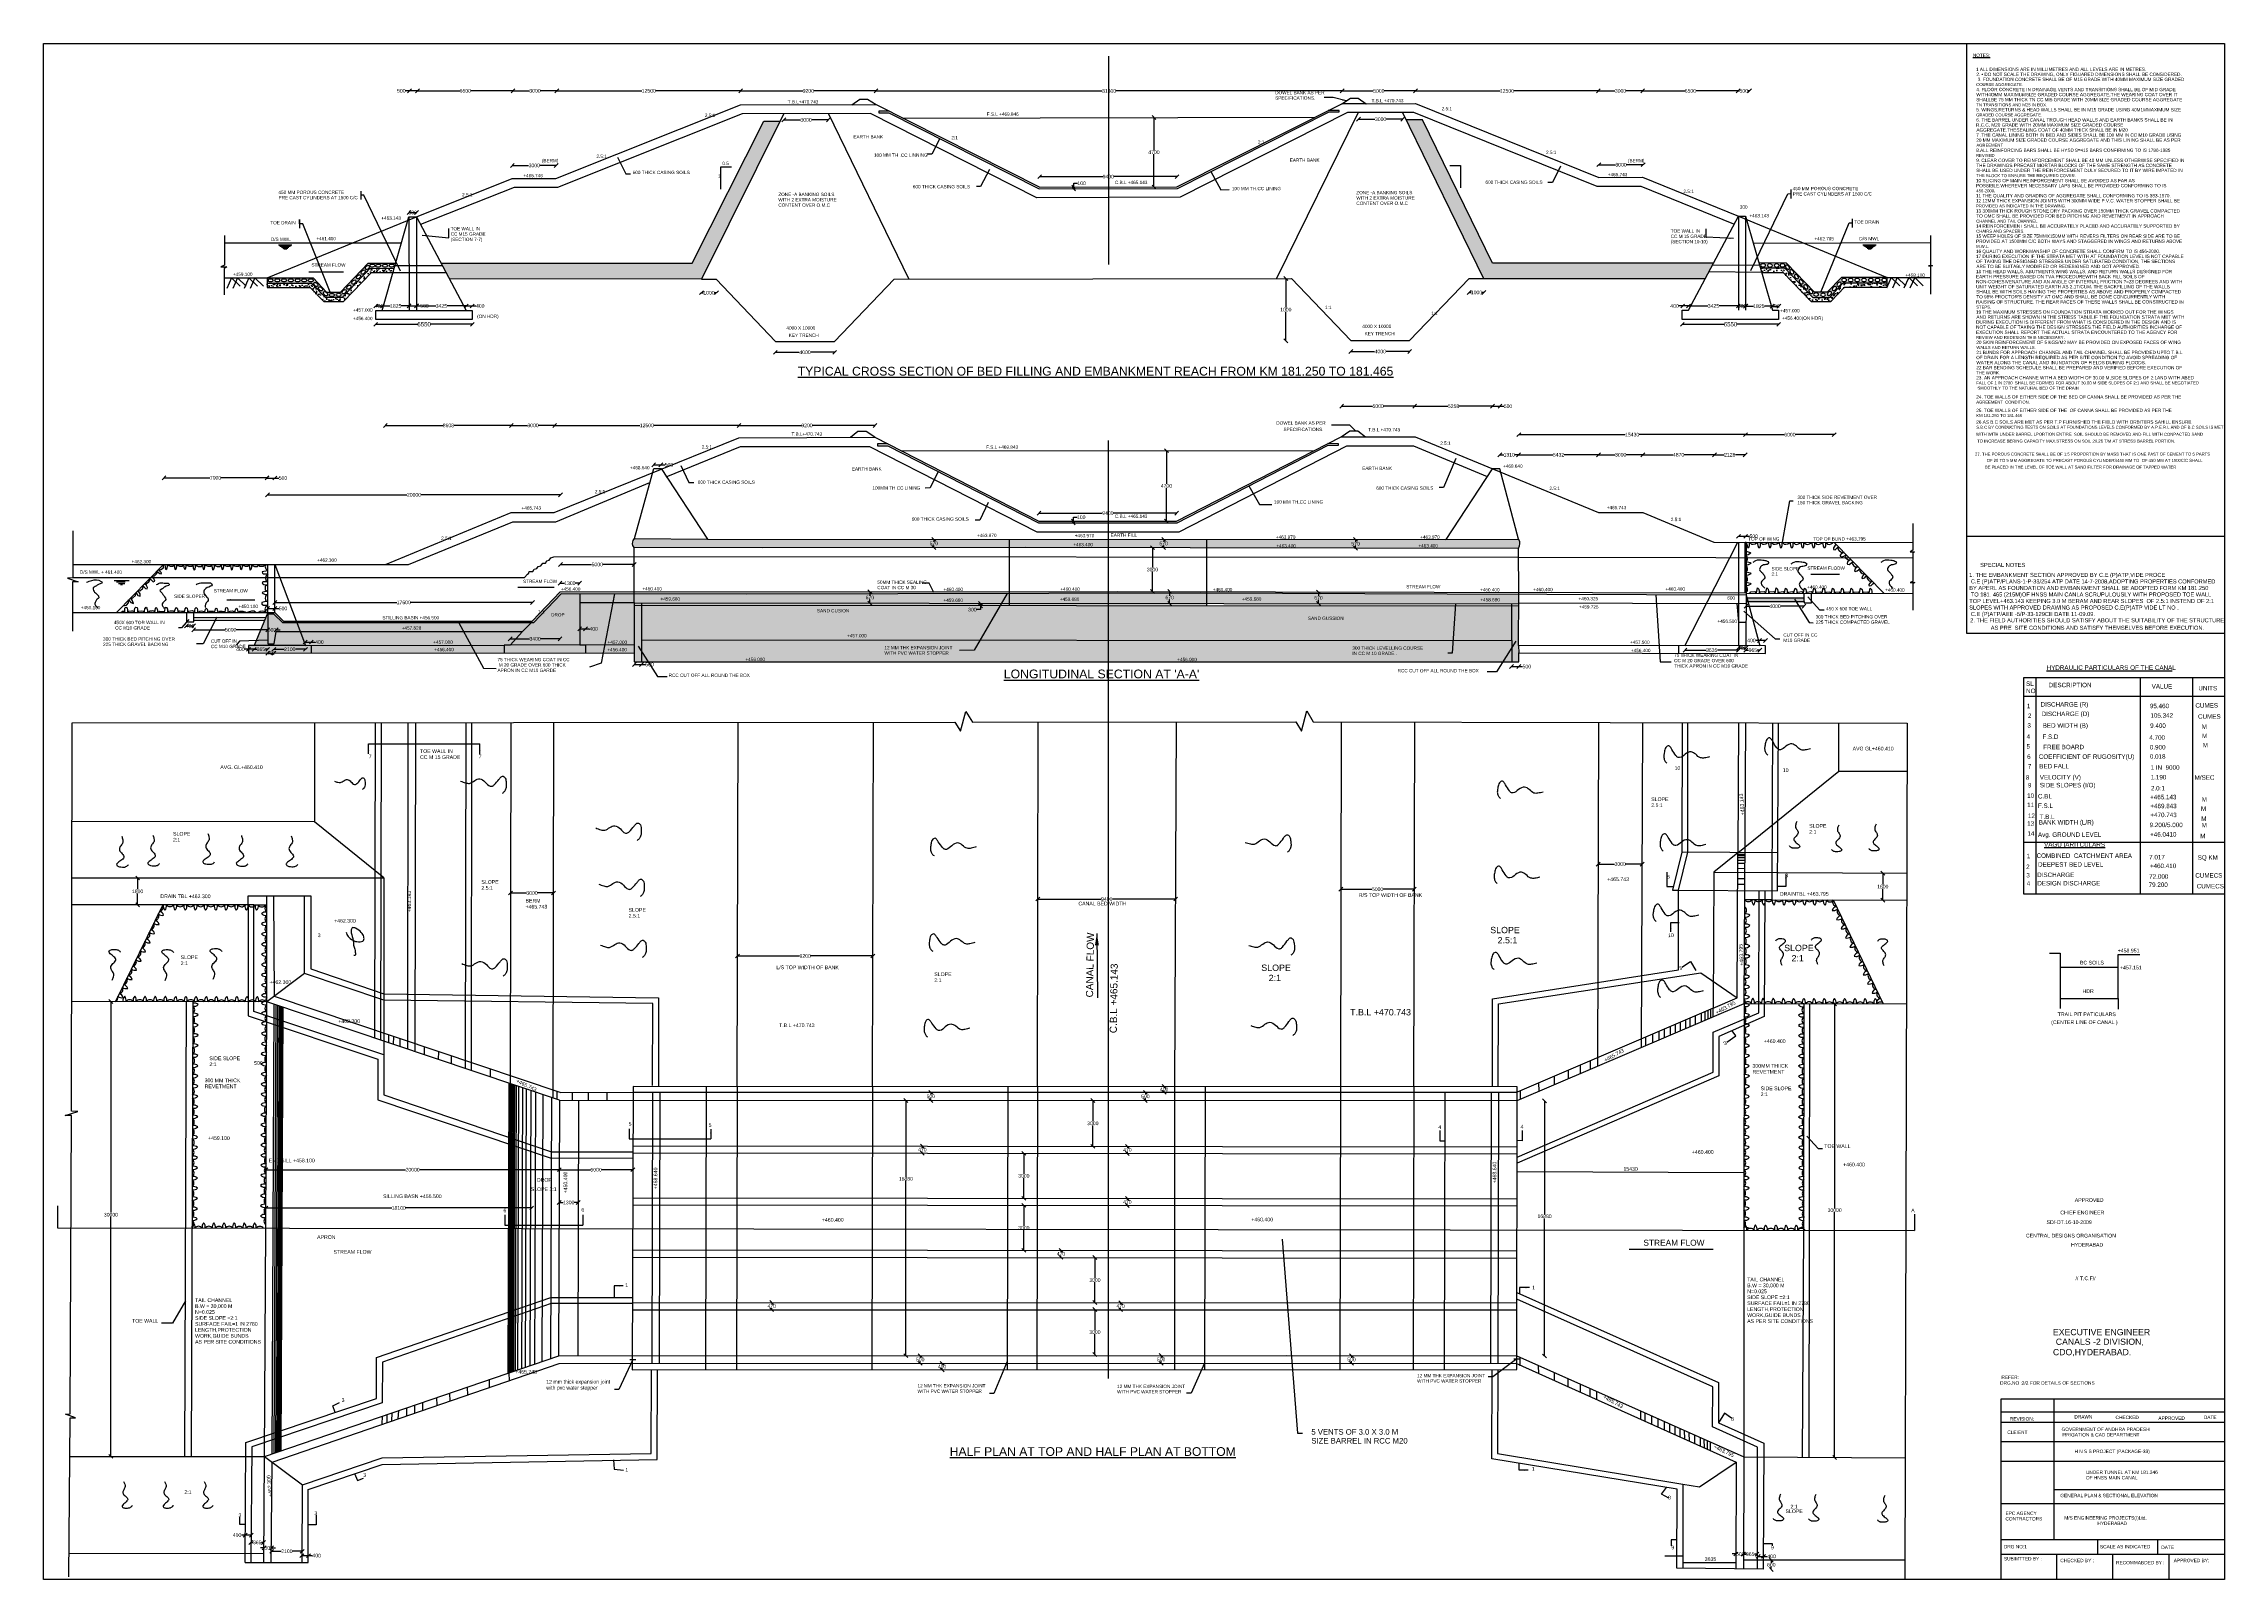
# Model space of a CAD drawing. Header units: metres. Extents: x 19593 to 20495, y 19582 to 20217.
import ezdxf

# ---------------------------------------------------------------- set-up
doc = ezdxf.new("R2010")
doc.units = ezdxf.units.M
doc.header["$MEASUREMENT"] = 0
doc.layers.add('DRAWING', color=2, linetype='Continuous')
doc.layers.add('TEXT', color=255, linetype='Continuous')
doc.styles.get("Standard").update_dxf_attribs({"font": 'arial.ttf'})
doc.dimstyles.get("Standard").update_dxf_attribs({"dimtxt": 1.5, "dimasz": 1.6, "dimexe": 0.18, "dimexo": 0.0625, "dimgap": 0.09, "dimtad": 0, "dimtih": 1, "dimtoh": 1, "dimdec": 4, "dimzin": 0, "dimdsep": 46, "dimtxsty": 'Standard', "dimblk": 'OBLIQUE', "dimcen": 0.09, "dimse1": 1, "dimse2": 1, "dimadec": 0, "dimazin": 0, "dimtfac": 1, "dimtdec": 4, "dimtofl": 0, "dimtmove": 0, "dimatfit": 3, "dimfxl": 1, "dimtolj": 1, "dimtzin": 0, "dimarcsym": 0})
pattern_1 = [(50, (0, 0), (3.5863009, -0.31376067), [0.375, -4.125]), (355, (0, 0), (-0.69375667, 3.76096067), [0.3, -3.3]), (100.4514, (0.299, -0.026), (2.8925469, 3.4471977), [0.31870095, -3.50571056]), (46.1842, (0, 1), (5.33620524, -0.8275951), [0.5625, -6.1875]), (96.6356, (0.4447, 0.931), (4.6733135, 4.8705894), [0.4780514, -5.258565]), (351.1842, (0, 1), (4.6733097, 4.870593), [0.45, -4.95]), (21, (0.5, 0.75), (2.98453526, -2.01309445), [0.375, -4.125]), (326, (0.5, 0.75), (1.21657666, 3.62575023), [0.3, -3.3]), (71.4514, (0.7487, 0.5822), (4.20111314, 1.6126525), [0.31870095, -3.50571056]), (37.5, (0, 0), (0.060799277, 1.66446927), [0, -3.26, 0, -3.35, 0, -3.3125]), (7.5, (0, 0), (1.31534769, 1.97205856), [0, -1.91, 0, -3.185, 0, -1.2625]), (327.5, (-1.115, 0), (2.66911218, -0.11277436), [0, -1.25, 0, -3.9, 0, -5.175]), (317.5, (-1.615, 0), (2.91593085, 0.50052491), [0, -1.625, 0, -2.59, 0, -3.675])]
pattern_2 = [(50, (0, 0), (0.537945137, -0.047064101), [0.05625, -0.61875]), (355, (0, 0), (-0.1040635, 0.5641441), [0.045, -0.495]), (100.4514445, (0.04483, -0.0039), (0.433881635, 0.517079993), [0.047805144, -0.525856584]), (46.1842, (0, 0.15), (0.800430998, -0.12413946), [0.084375, -0.928125]), (96.6356355, (0.0667, 0.13966), (0.70099646, 0.73058895), [0.071707756, -0.78878532]), (351.184164, (0, 0.15), (0.700996459, 0.73058895), [0.0675, -0.7425]), (21, (0.075, 0.1125), (0.447680289, -0.301964168), [0.05625, -0.61875]), (326, (0.075, 0.1125), (0.182486499, 0.543862534), [0.045, -0.495]), (71.4514447, (0.1123, 0.08734), (0.630166783, 0.241898365), [0.047805143, -0.525856584]), (37.5, (0, 0), (0.0091198915, 0.2496703904), [0, -0.489, 0, -0.5025, 0, -0.496875]), (7.5, (0, 0), (0.197302153, 0.295808784), [0, -0.2865, 0, -0.47775, 0, -0.189375]), (327.5, (-0.16725, 0), (0.4003668271, -0.0169161538), [0, -0.1875, 0, -0.585, 0, -0.77625]), (317.5, (-0.24225, 0), (0.437389627, 0.0750787367), [0, -0.24375, 0, -0.3885, 0, -0.55125])]

# ---------------------------------------------------------------- blocks, each defined once
blk = doc.blocks.new('_Oblique')
at = {"color": 0, "linetype": 'ByBlock', "lineweight": -2}
blk.add_line((-0.5, -0.5), (0.5, 0.5), dxfattribs=at)
blk = doc.blocks.new('*D2')
at = {"layer": 'Defpoints', "color": 0, "transparency": 16777216}
for p in [(19730.54, 20101.06), (19770.48, 20101.06), (19770.48, 20100.93)]:
    blk.add_point(p, dxfattribs=at)
at = {"layer": 'DRAWING', "color": 0, "lineweight": -2, "transparency": 16777216}
for p, q in [((19730.54, 20100.93), (19747.73, 20100.93)), ((19770.48, 20100.93), (19753.29, 20100.93))]:
    blk.add_line(p, q, dxfattribs=at)
at = {"layer": 'DRAWING', "color": 0, "lineweight": -2, "transparency": 16777216, "xscale": 1.5, "yscale": 1.5, "zscale": 1.5, "rotation": 180}
blk.add_blockref('_Oblique', (19730.54, 20100.93), dxfattribs=at)
at = {"layer": 'DRAWING', "color": 0, "lineweight": -2, "transparency": 16777216, "xscale": 1.5, "yscale": 1.5, "zscale": 1.5}
blk.add_blockref('_Oblique', (19770.48, 20100.93), dxfattribs=at)
at = {"layer": 'DRAWING', "color": 0, "transparency": 16777216, "insert": (19750.51, 20100.93), "char_height": 1.8, "attachment_point": 5}
blk.add_mtext('\\A1;6550', dxfattribs=at)
blk = doc.blocks.new('*D3')
at = {"layer": 'Defpoints', "color": 0, "transparency": 16777216}
for p in [(19730.56, 20108.5), (19733.27, 20108.5), (19733.27, 20108.5)]:
    blk.add_point(p, dxfattribs=at)
at = {"layer": 'DRAWING', "color": 0, "lineweight": -2, "transparency": 16777216}
blk.add_line((19730.56, 20108.5), (19733.27, 20108.5), dxfattribs=at)
at = {"layer": 'DRAWING', "color": 0, "lineweight": -2, "transparency": 16777216, "xscale": 1.6, "yscale": 1.6, "zscale": 1.6, "rotation": 180}
blk.add_blockref('_Oblique', (19730.56, 20108.5), dxfattribs=at)
at = {"layer": 'DRAWING', "color": 0, "lineweight": -2, "transparency": 16777216, "xscale": 1.6, "yscale": 1.6, "zscale": 1.6}
blk.add_blockref('_Oblique', (19733.27, 20108.5), dxfattribs=at)
at = {"layer": 'DRAWING', "color": 0, "transparency": 16777216, "insert": (19731.91, 20108.5), "char_height": 1.5, "attachment_point": 5}
blk.add_mtext('\\A1;400', dxfattribs=at)
blk = doc.blocks.new('*D4')
at = {"layer": 'Defpoints', "color": 0, "transparency": 16777216}
for p in [(19733.27, 20108.5), (19744.28, 20108.51), (19744.28, 20108.5)]:
    blk.add_point(p, dxfattribs=at)
at = {"layer": 'DRAWING', "color": 0, "lineweight": -2, "transparency": 16777216}
for p, q in [((19733.27, 20108.5), (19736.51, 20108.5)), ((19744.28, 20108.5), (19741.04, 20108.5))]:
    blk.add_line(p, q, dxfattribs=at)
at = {"layer": 'DRAWING', "color": 0, "lineweight": -2, "transparency": 16777216, "xscale": 1.6, "yscale": 1.6, "zscale": 1.6, "rotation": 180}
blk.add_blockref('_Oblique', (19733.27, 20108.5), dxfattribs=at)
at = {"layer": 'DRAWING', "color": 0, "lineweight": -2, "transparency": 16777216, "xscale": 1.6, "yscale": 1.6, "zscale": 1.6}
blk.add_blockref('_Oblique', (19744.28, 20108.5), dxfattribs=at)
at = {"layer": 'DRAWING', "color": 0, "transparency": 16777216, "insert": (19738.77, 20108.5), "char_height": 1.5, "attachment_point": 5}
blk.add_mtext('\\A1;1825', dxfattribs=at)
blk = doc.blocks.new('*D5')
at = {"layer": 'Defpoints', "color": 0, "transparency": 16777216}
for p in [(19744.28, 20108.5), (19747.35, 20108.51), (19747.35, 20108.5)]:
    blk.add_point(p, dxfattribs=at)
at = {"layer": 'DRAWING', "color": 0, "lineweight": -2, "transparency": 16777216}
for p, q in [((19744.28, 20108.51), (19747.35, 20108.51)), ((19747.35, 20108.51), (19748.95, 20108.51))]:
    blk.add_line(p, q, dxfattribs=at)
at = {"layer": 'DRAWING', "color": 0, "lineweight": -2, "transparency": 16777216, "xscale": 1.6, "yscale": 1.6, "zscale": 1.6, "rotation": 180}
blk.add_blockref('_Oblique', (19744.28, 20108.51), dxfattribs=at)
at = {"layer": 'DRAWING', "color": 0, "lineweight": -2, "transparency": 16777216, "xscale": 1.6, "yscale": 1.6, "zscale": 1.6}
blk.add_blockref('_Oblique', (19747.35, 20108.51), dxfattribs=at)
at = {"layer": 'DRAWING', "color": 0, "transparency": 16777216, "insert": (19750.69, 20108.51), "char_height": 1.5, "attachment_point": 5}
blk.add_mtext('\\A1;500', dxfattribs=at)
blk = doc.blocks.new('*D6')
at = {"layer": 'Defpoints', "color": 0, "transparency": 16777216}
for p in [(19747.35, 20108.5), (19767.96, 20108.5), (19767.96, 20108.49)]:
    blk.add_point(p, dxfattribs=at)
at = {"layer": 'DRAWING', "color": 0, "lineweight": -2, "transparency": 16777216}
for p, q in [((19747.35, 20108.49), (19755.32, 20108.49)), ((19767.96, 20108.49), (19759.99, 20108.49))]:
    blk.add_line(p, q, dxfattribs=at)
at = {"layer": 'DRAWING', "color": 0, "lineweight": -2, "transparency": 16777216, "xscale": 1.6, "yscale": 1.6, "zscale": 1.6, "rotation": 180}
blk.add_blockref('_Oblique', (19747.35, 20108.49), dxfattribs=at)
at = {"layer": 'DRAWING', "color": 0, "lineweight": -2, "transparency": 16777216, "xscale": 1.6, "yscale": 1.6, "zscale": 1.6}
blk.add_blockref('_Oblique', (19767.96, 20108.49), dxfattribs=at)
at = {"layer": 'DRAWING', "color": 0, "transparency": 16777216, "insert": (19757.65, 20108.49), "char_height": 1.5, "attachment_point": 5}
blk.add_mtext('\\A1;3425', dxfattribs=at)
blk = doc.blocks.new('*D7')
at = {"layer": 'Defpoints', "color": 0, "transparency": 16777216}
for p in [(19767.96, 20108.5), (19770.36, 20108.5), (19770.36, 20108.5)]:
    blk.add_point(p, dxfattribs=at)
at = {"layer": 'DRAWING', "color": 0, "lineweight": -2, "transparency": 16777216}
for p, q in [((19767.96, 20108.5), (19770.36, 20108.5)), ((19770.36, 20108.5), (19771.96, 20108.5))]:
    blk.add_line(p, q, dxfattribs=at)
at = {"layer": 'DRAWING', "color": 0, "lineweight": -2, "transparency": 16777216, "xscale": 1.6, "yscale": 1.6, "zscale": 1.6, "rotation": 180}
blk.add_blockref('_Oblique', (19767.96, 20108.5), dxfattribs=at)
at = {"layer": 'DRAWING', "color": 0, "lineweight": -2, "transparency": 16777216, "xscale": 1.6, "yscale": 1.6, "zscale": 1.6}
blk.add_blockref('_Oblique', (19770.36, 20108.5), dxfattribs=at)
at = {"layer": 'DRAWING', "color": 0, "transparency": 16777216, "insert": (19773.74, 20108.5), "char_height": 1.5, "attachment_point": 5}
blk.add_mtext('\\A1;400', dxfattribs=at)
blk = doc.blocks.new('*D9')
at = {"layer": 'Defpoints', "color": 0, "transparency": 16777216}
for p in [(19642.96, 20037.33), (19685.55, 20037.42), (19685.55, 20037.33)]:
    blk.add_point(p, dxfattribs=at)
at = {"layer": 'DRAWING', "color": 0, "lineweight": -2, "transparency": 16777216}
for p, q in [((19642.96, 20037.42), (19661.93, 20037.42)), ((19685.55, 20037.42), (19666.58, 20037.42))]:
    blk.add_line(p, q, dxfattribs=at)
at = {"layer": 'DRAWING', "color": 0, "lineweight": -2, "transparency": 16777216, "xscale": 1.6, "yscale": 1.6, "zscale": 1.6, "rotation": 180}
blk.add_blockref('_Oblique', (19642.96, 20037.42), dxfattribs=at)
at = {"layer": 'DRAWING', "color": 0, "lineweight": -2, "transparency": 16777216, "xscale": 1.6, "yscale": 1.6, "zscale": 1.6}
blk.add_blockref('_Oblique', (19685.55, 20037.42), dxfattribs=at)
at = {"layer": 'DRAWING', "color": 0, "transparency": 16777216, "insert": (19664.25, 20037.42), "char_height": 1.5, "attachment_point": 5}
blk.add_mtext('\\A1;7000', dxfattribs=at)
blk = doc.blocks.new('*D10')
at = {"layer": 'Defpoints', "color": 0, "transparency": 16777216}
for p in [(19685.55, 20037.42), (19688.8, 20037.42), (19688.8, 20037.33)]:
    blk.add_point(p, dxfattribs=at)
at = {"layer": 'DRAWING', "color": 0, "lineweight": -2, "transparency": 16777216}
for p, q in [((19685.55, 20037.33), (19688.8, 20037.33)), ((19688.8, 20037.33), (19690.4, 20037.33))]:
    blk.add_line(p, q, dxfattribs=at)
at = {"layer": 'DRAWING', "color": 0, "lineweight": -2, "transparency": 16777216, "xscale": 1.6, "yscale": 1.6, "zscale": 1.6, "rotation": 180}
blk.add_blockref('_Oblique', (19685.55, 20037.33), dxfattribs=at)
at = {"layer": 'DRAWING', "color": 0, "lineweight": -2, "transparency": 16777216, "xscale": 1.6, "yscale": 1.6, "zscale": 1.6}
blk.add_blockref('_Oblique', (19688.8, 20037.33), dxfattribs=at)
at = {"layer": 'DRAWING', "color": 0, "transparency": 16777216, "insert": (19692.15, 20037.33), "char_height": 1.5, "attachment_point": 5}
blk.add_mtext('\\A1;500', dxfattribs=at)
blk = doc.blocks.new('*D11')
at = {"layer": 'Defpoints', "color": 0, "transparency": 16777216}
for p in [(19685.72, 20030.49), (19806.96, 20030.49), (19806.96, 20030.4)]:
    blk.add_point(p, dxfattribs=at)
at = {"layer": 'DRAWING', "color": 0, "lineweight": -2, "transparency": 16777216}
for p, q in [((19685.72, 20030.4), (19743.42, 20030.4)), ((19806.96, 20030.4), (19749.27, 20030.4))]:
    blk.add_line(p, q, dxfattribs=at)
at = {"layer": 'DRAWING', "color": 0, "lineweight": -2, "transparency": 16777216, "xscale": 1.6, "yscale": 1.6, "zscale": 1.6, "rotation": 180}
blk.add_blockref('_Oblique', (19685.72, 20030.4), dxfattribs=at)
at = {"layer": 'DRAWING', "color": 0, "lineweight": -2, "transparency": 16777216, "xscale": 1.6, "yscale": 1.6, "zscale": 1.6}
blk.add_blockref('_Oblique', (19806.96, 20030.4), dxfattribs=at)
at = {"layer": 'DRAWING', "color": 0, "transparency": 16777216, "insert": (19746.34, 20030.4), "char_height": 1.5, "attachment_point": 5}
blk.add_mtext('\\A1;20000', dxfattribs=at)
blk = doc.blocks.new('*D12')
at = {"layer": 'Defpoints', "color": 0, "transparency": 16777216}
for p in [(19734.51, 20059.02), (19786.62, 20059.09), (19786.62, 20059.02)]:
    blk.add_point(p, dxfattribs=at)
at = {"layer": 'DRAWING', "color": 0, "lineweight": -2, "transparency": 16777216}
for p, q in [((19734.51, 20059.09), (19758.24, 20059.09)), ((19786.62, 20059.09), (19762.9, 20059.09))]:
    blk.add_line(p, q, dxfattribs=at)
at = {"layer": 'DRAWING', "color": 0, "lineweight": -2, "transparency": 16777216, "xscale": 1.6, "yscale": 1.6, "zscale": 1.6, "rotation": 180}
blk.add_blockref('_Oblique', (19734.51, 20059.09), dxfattribs=at)
at = {"layer": 'DRAWING', "color": 0, "lineweight": -2, "transparency": 16777216, "xscale": 1.6, "yscale": 1.6, "zscale": 1.6}
blk.add_blockref('_Oblique', (19786.62, 20059.09), dxfattribs=at)
at = {"layer": 'DRAWING', "color": 0, "transparency": 16777216, "insert": (19760.57, 20059.09), "char_height": 1.5, "attachment_point": 5}
blk.add_mtext('\\A1;8608', dxfattribs=at)
blk = doc.blocks.new('*D13')
at = {"layer": 'Defpoints', "color": 0, "transparency": 16777216}
for p in [(19786.62, 20059.09), (19804.5, 20059.09), (19804.5, 20059.09)]:
    blk.add_point(p, dxfattribs=at)
at = {"layer": 'DRAWING', "color": 0, "lineweight": -2, "transparency": 16777216}
for p, q in [((19786.62, 20059.09), (19793.23, 20059.09)), ((19804.5, 20059.09), (19797.89, 20059.09))]:
    blk.add_line(p, q, dxfattribs=at)
at = {"layer": 'DRAWING', "color": 0, "lineweight": -2, "transparency": 16777216, "xscale": 1.6, "yscale": 1.6, "zscale": 1.6, "rotation": 180}
blk.add_blockref('_Oblique', (19786.62, 20059.09), dxfattribs=at)
at = {"layer": 'DRAWING', "color": 0, "lineweight": -2, "transparency": 16777216, "xscale": 1.6, "yscale": 1.6, "zscale": 1.6}
blk.add_blockref('_Oblique', (19804.5, 20059.09), dxfattribs=at)
at = {"layer": 'DRAWING', "color": 0, "transparency": 16777216, "insert": (19795.56, 20059.09), "char_height": 1.5, "attachment_point": 5}
blk.add_mtext('\\A1;3000', dxfattribs=at)
blk = doc.blocks.new('*D14')
at = {"layer": 'Defpoints', "color": 0, "transparency": 16777216}
for p in [(19804.5, 20059.09), (19880.76, 20059.09), (19880.76, 20059.09)]:
    blk.add_point(p, dxfattribs=at)
at = {"layer": 'DRAWING', "color": 0, "lineweight": -2, "transparency": 16777216}
for p, q in [((19804.5, 20059.09), (19839.79, 20059.09)), ((19880.76, 20059.09), (19845.47, 20059.09))]:
    blk.add_line(p, q, dxfattribs=at)
at = {"layer": 'DRAWING', "color": 0, "lineweight": -2, "transparency": 16777216, "xscale": 1.6, "yscale": 1.6, "zscale": 1.6, "rotation": 180}
blk.add_blockref('_Oblique', (19804.5, 20059.09), dxfattribs=at)
at = {"layer": 'DRAWING', "color": 0, "lineweight": -2, "transparency": 16777216, "xscale": 1.6, "yscale": 1.6, "zscale": 1.6}
blk.add_blockref('_Oblique', (19880.76, 20059.09), dxfattribs=at)
at = {"layer": 'DRAWING', "color": 0, "transparency": 16777216, "insert": (19842.63, 20059.09), "char_height": 1.5, "attachment_point": 5}
blk.add_mtext('\\A1;12500', dxfattribs=at)
blk = doc.blocks.new('*D15')
at = {"layer": 'Defpoints', "color": 0, "transparency": 16777216}
for p in [(19880.76, 20059.09), (19936.97, 20059.09), (19936.97, 20059.09)]:
    blk.add_point(p, dxfattribs=at)
at = {"layer": 'DRAWING', "color": 0, "lineweight": -2, "transparency": 16777216}
for p, q in [((19880.76, 20059.09), (19906.54, 20059.09)), ((19936.97, 20059.09), (19911.19, 20059.09))]:
    blk.add_line(p, q, dxfattribs=at)
at = {"layer": 'DRAWING', "color": 0, "lineweight": -2, "transparency": 16777216, "xscale": 1.6, "yscale": 1.6, "zscale": 1.6, "rotation": 180}
blk.add_blockref('_Oblique', (19880.76, 20059.09), dxfattribs=at)
at = {"layer": 'DRAWING', "color": 0, "lineweight": -2, "transparency": 16777216, "xscale": 1.6, "yscale": 1.6, "zscale": 1.6}
blk.add_blockref('_Oblique', (19936.97, 20059.09), dxfattribs=at)
at = {"layer": 'DRAWING', "color": 0, "transparency": 16777216, "insert": (19908.87, 20059.09), "char_height": 1.5, "attachment_point": 5}
blk.add_mtext('\\A1;9200', dxfattribs=at)
blk = doc.blocks.new('*D16')
at = {"layer": 'Defpoints', "color": 0, "transparency": 16777216}
for p in [(19895.77, 20089.29), (19920.32, 20089.33), (19920.32, 20089.29)]:
    blk.add_point(p, dxfattribs=at)
at = {"layer": 'DRAWING', "color": 0, "lineweight": -2, "transparency": 16777216}
for p, q in [((19895.77, 20089.33), (19905.69, 20089.33)), ((19920.32, 20089.33), (19910.4, 20089.33))]:
    blk.add_line(p, q, dxfattribs=at)
at = {"layer": 'DRAWING', "color": 0, "lineweight": -2, "transparency": 16777216, "xscale": 1.6, "yscale": 1.6, "zscale": 1.6, "rotation": 180}
blk.add_blockref('_Oblique', (19895.77, 20089.33), dxfattribs=at)
at = {"layer": 'DRAWING', "color": 0, "lineweight": -2, "transparency": 16777216, "xscale": 1.6, "yscale": 1.6, "zscale": 1.6}
blk.add_blockref('_Oblique', (19920.32, 20089.33), dxfattribs=at)
at = {"layer": 'DRAWING', "color": 0, "transparency": 16777216, "insert": (19908.05, 20089.33), "char_height": 1.5, "attachment_point": 5}
blk.add_mtext('\\A1;4000', dxfattribs=at)
blk = doc.blocks.new('*D17')
at = {"layer": 'Defpoints', "color": 0, "transparency": 16777216}
for p in [(19744.25, 20146.25), (19747.34, 20147.14), (19747.34, 20146.25)]:
    blk.add_point(p, dxfattribs=at)
at = {"layer": 'DRAWING', "color": 0, "lineweight": -2, "transparency": 16777216}
blk.add_line((19744.25, 20147.14), (19747.34, 20147.14), dxfattribs=at)
at = {"layer": 'DRAWING', "color": 0, "lineweight": -2, "transparency": 16777216, "xscale": 1.6, "yscale": 1.6, "zscale": 1.6, "rotation": 180}
blk.add_blockref('_Oblique', (19744.25, 20147.14), dxfattribs=at)
at = {"layer": 'DRAWING', "color": 0, "lineweight": -2, "transparency": 16777216, "xscale": 1.6, "yscale": 1.6, "zscale": 1.6}
blk.add_blockref('_Oblique', (19747.34, 20147.14), dxfattribs=at)
at = {"layer": 'DRAWING', "color": 0, "transparency": 16777216, "insert": (19745.8, 20147.14), "char_height": 1.5, "attachment_point": 5}
blk.add_mtext('\\A1;500', dxfattribs=at)
blk = doc.blocks.new('*D18')
at = {"layer": 'Defpoints', "color": 0, "transparency": 16777216}
for p in [(19787, 20166.47), (19805.16, 20166.61), (19805.16, 20166.47)]:
    blk.add_point(p, dxfattribs=at)
at = {"layer": 'DRAWING', "color": 0, "lineweight": -2, "transparency": 16777216}
for p, q in [((19787, 20166.61), (19793.75, 20166.61)), ((19805.16, 20166.61), (19798.41, 20166.61))]:
    blk.add_line(p, q, dxfattribs=at)
at = {"layer": 'DRAWING', "color": 0, "lineweight": -2, "transparency": 16777216, "xscale": 1.6, "yscale": 1.6, "zscale": 1.6, "rotation": 180}
blk.add_blockref('_Oblique', (19787, 20166.61), dxfattribs=at)
at = {"layer": 'DRAWING', "color": 0, "lineweight": -2, "transparency": 16777216, "xscale": 1.6, "yscale": 1.6, "zscale": 1.6}
blk.add_blockref('_Oblique', (19805.16, 20166.61), dxfattribs=at)
at = {"layer": 'DRAWING', "color": 0, "transparency": 16777216, "insert": (19796.08, 20166.61), "char_height": 1.5, "attachment_point": 5}
blk.add_mtext('\\A1;3000', dxfattribs=at)
blk = doc.blocks.new('*D19')
at = {"layer": 'Defpoints', "color": 0, "transparency": 16777216}
for p in [(19744.44, 20197.48), (19747.81, 20197.48), (19747.81, 20197.48)]:
    blk.add_point(p, dxfattribs=at)
at = {"layer": 'DRAWING', "color": 0, "lineweight": -2, "transparency": 16777216}
for p, q in [((19744.44, 20197.48), (19742.84, 20197.48)), ((19747.81, 20197.48), (19744.44, 20197.48))]:
    blk.add_line(p, q, dxfattribs=at)
at = {"layer": 'DRAWING', "color": 0, "lineweight": -2, "transparency": 16777216, "xscale": 1.6, "yscale": 1.6, "zscale": 1.6, "rotation": 180}
blk.add_blockref('_Oblique', (19744.44, 20197.48), dxfattribs=at)
at = {"layer": 'DRAWING', "color": 0, "lineweight": -2, "transparency": 16777216, "xscale": 1.6, "yscale": 1.6, "zscale": 1.6}
blk.add_blockref('_Oblique', (19747.81, 20197.48), dxfattribs=at)
at = {"layer": 'DRAWING', "color": 0, "transparency": 16777216, "insert": (19741.1, 20197.48), "char_height": 1.5, "attachment_point": 5}
blk.add_mtext('\\A1;500', dxfattribs=at)
blk = doc.blocks.new('*D20')
at = {"layer": 'Defpoints', "color": 0, "transparency": 16777216}
for p in [(19747.81, 20197.43), (19787.31, 20197.48), (19787.31, 20197.43)]:
    blk.add_point(p, dxfattribs=at)
at = {"layer": 'DRAWING', "color": 0, "lineweight": -2, "transparency": 16777216}
for p, q in [((19747.81, 20197.48), (19765.23, 20197.48)), ((19787.31, 20197.48), (19769.89, 20197.48))]:
    blk.add_line(p, q, dxfattribs=at)
at = {"layer": 'DRAWING', "color": 0, "lineweight": -2, "transparency": 16777216, "xscale": 1.6, "yscale": 1.6, "zscale": 1.6, "rotation": 180}
blk.add_blockref('_Oblique', (19747.81, 20197.48), dxfattribs=at)
at = {"layer": 'DRAWING', "color": 0, "lineweight": -2, "transparency": 16777216, "xscale": 1.6, "yscale": 1.6, "zscale": 1.6}
blk.add_blockref('_Oblique', (19787.31, 20197.48), dxfattribs=at)
at = {"layer": 'DRAWING', "color": 0, "transparency": 16777216, "insert": (19767.56, 20197.48), "char_height": 1.5, "attachment_point": 5}
blk.add_mtext('\\A1;6500', dxfattribs=at)
blk = doc.blocks.new('*D21')
at = {"layer": 'Defpoints', "color": 0, "transparency": 16777216}
for p in [(19787.31, 20197.43), (19805.45, 20197.48), (19805.45, 20197.43)]:
    blk.add_point(p, dxfattribs=at)
at = {"layer": 'DRAWING', "color": 0, "lineweight": -2, "transparency": 16777216}
for p, q in [((19787.31, 20197.48), (19794.05, 20197.48)), ((19805.45, 20197.48), (19798.71, 20197.48))]:
    blk.add_line(p, q, dxfattribs=at)
at = {"layer": 'DRAWING', "color": 0, "lineweight": -2, "transparency": 16777216, "xscale": 1.6, "yscale": 1.6, "zscale": 1.6, "rotation": 180}
blk.add_blockref('_Oblique', (19787.31, 20197.48), dxfattribs=at)
at = {"layer": 'DRAWING', "color": 0, "lineweight": -2, "transparency": 16777216, "xscale": 1.6, "yscale": 1.6, "zscale": 1.6}
blk.add_blockref('_Oblique', (19805.45, 20197.48), dxfattribs=at)
at = {"layer": 'DRAWING', "color": 0, "transparency": 16777216, "insert": (19796.38, 20197.48), "char_height": 1.5, "attachment_point": 5}
blk.add_mtext('\\A1;3000', dxfattribs=at)
blk = doc.blocks.new('*D22')
at = {"layer": 'Defpoints', "color": 0, "transparency": 16777216}
for p in [(19805.45, 20197.43), (19881.44, 20197.48), (19881.44, 20197.43)]:
    blk.add_point(p, dxfattribs=at)
at = {"layer": 'DRAWING', "color": 0, "lineweight": -2, "transparency": 16777216}
for p, q in [((19805.45, 20197.48), (19840.61, 20197.48)), ((19881.44, 20197.48), (19846.28, 20197.48))]:
    blk.add_line(p, q, dxfattribs=at)
at = {"layer": 'DRAWING', "color": 0, "lineweight": -2, "transparency": 16777216, "xscale": 1.6, "yscale": 1.6, "zscale": 1.6, "rotation": 180}
blk.add_blockref('_Oblique', (19805.45, 20197.48), dxfattribs=at)
at = {"layer": 'DRAWING', "color": 0, "lineweight": -2, "transparency": 16777216, "xscale": 1.6, "yscale": 1.6, "zscale": 1.6}
blk.add_blockref('_Oblique', (19881.44, 20197.48), dxfattribs=at)
at = {"layer": 'DRAWING', "color": 0, "transparency": 16777216, "insert": (19843.45, 20197.48), "char_height": 1.5, "attachment_point": 5}
blk.add_mtext('\\A1;12500', dxfattribs=at)
blk = doc.blocks.new('*D23')
at = {"layer": 'Defpoints', "color": 0, "transparency": 16777216}
for p in [(19881.44, 20197.43), (19937.41, 20197.43), (19937.41, 20197.43)]:
    blk.add_point(p, dxfattribs=at)
at = {"layer": 'DRAWING', "color": 0, "lineweight": -2, "transparency": 16777216}
for p, q in [((19881.44, 20197.43), (19907.1, 20197.43)), ((19937.41, 20197.43), (19911.75, 20197.43))]:
    blk.add_line(p, q, dxfattribs=at)
at = {"layer": 'DRAWING', "color": 0, "lineweight": -2, "transparency": 16777216, "xscale": 1.6, "yscale": 1.6, "zscale": 1.6, "rotation": 180}
blk.add_blockref('_Oblique', (19881.44, 20197.43), dxfattribs=at)
at = {"layer": 'DRAWING', "color": 0, "lineweight": -2, "transparency": 16777216, "xscale": 1.6, "yscale": 1.6, "zscale": 1.6}
blk.add_blockref('_Oblique', (19937.41, 20197.43), dxfattribs=at)
at = {"layer": 'DRAWING', "color": 0, "transparency": 16777216, "insert": (19909.42, 20197.43), "char_height": 1.5, "attachment_point": 5}
blk.add_mtext('\\A1;9200', dxfattribs=at)
blk = doc.blocks.new('*D24')
at = {"layer": 'Defpoints', "color": 0, "transparency": 16777216}
for p in [(19937.41, 20197.43), (20130.19, 20197.43), (20130.19, 20197.43)]:
    blk.add_point(p, dxfattribs=at)
at = {"layer": 'DRAWING', "color": 0, "lineweight": -2, "transparency": 16777216}
for p, q in [((19937.41, 20197.43), (20030.89, 20197.43)), ((20130.19, 20197.43), (20036.71, 20197.43))]:
    blk.add_line(p, q, dxfattribs=at)
at = {"layer": 'DRAWING', "color": 0, "lineweight": -2, "transparency": 16777216, "xscale": 1.6, "yscale": 1.6, "zscale": 1.6, "rotation": 180}
blk.add_blockref('_Oblique', (19937.41, 20197.43), dxfattribs=at)
at = {"layer": 'DRAWING', "color": 0, "lineweight": -2, "transparency": 16777216, "xscale": 1.6, "yscale": 1.6, "zscale": 1.6}
blk.add_blockref('_Oblique', (20130.19, 20197.43), dxfattribs=at)
at = {"layer": 'DRAWING', "color": 0, "transparency": 16777216, "insert": (20033.8, 20197.43), "char_height": 1.5, "attachment_point": 5}
blk.add_mtext('\\A1;31800', dxfattribs=at)
blk = doc.blocks.new('*D25')
at = {"layer": 'Defpoints', "color": 0, "transparency": 16777216}
for p in [(20130.19, 20197.43), (20160.52, 20197.43), (20160.52, 20197.43)]:
    blk.add_point(p, dxfattribs=at)
at = {"layer": 'DRAWING', "color": 0, "lineweight": -2, "transparency": 16777216}
for p, q in [((20130.19, 20197.43), (20143.03, 20197.43)), ((20160.52, 20197.43), (20147.68, 20197.43))]:
    blk.add_line(p, q, dxfattribs=at)
at = {"layer": 'DRAWING', "color": 0, "lineweight": -2, "transparency": 16777216, "xscale": 1.6, "yscale": 1.6, "zscale": 1.6, "rotation": 180}
blk.add_blockref('_Oblique', (20130.19, 20197.43), dxfattribs=at)
at = {"layer": 'DRAWING', "color": 0, "lineweight": -2, "transparency": 16777216, "xscale": 1.6, "yscale": 1.6, "zscale": 1.6}
blk.add_blockref('_Oblique', (20160.52, 20197.43), dxfattribs=at)
at = {"layer": 'DRAWING', "color": 0, "transparency": 16777216, "insert": (20145.36, 20197.43), "char_height": 1.5, "attachment_point": 5}
blk.add_mtext('\\A1;5000', dxfattribs=at)
blk = doc.blocks.new('*D26')
at = {"layer": 'Defpoints', "color": 0, "transparency": 16777216}
for p in [(20160.52, 20197.43), (20236.16, 20197.43), (20236.16, 20197.43)]:
    blk.add_point(p, dxfattribs=at)
at = {"layer": 'DRAWING', "color": 0, "lineweight": -2, "transparency": 16777216}
for p, q in [((20160.52, 20197.43), (20195.5, 20197.43)), ((20236.16, 20197.43), (20201.18, 20197.43))]:
    blk.add_line(p, q, dxfattribs=at)
at = {"layer": 'DRAWING', "color": 0, "lineweight": -2, "transparency": 16777216, "xscale": 1.6, "yscale": 1.6, "zscale": 1.6, "rotation": 180}
blk.add_blockref('_Oblique', (20160.52, 20197.43), dxfattribs=at)
at = {"layer": 'DRAWING', "color": 0, "lineweight": -2, "transparency": 16777216, "xscale": 1.6, "yscale": 1.6, "zscale": 1.6}
blk.add_blockref('_Oblique', (20236.16, 20197.43), dxfattribs=at)
at = {"layer": 'DRAWING', "color": 0, "transparency": 16777216, "insert": (20198.34, 20197.43), "char_height": 1.5, "attachment_point": 5}
blk.add_mtext('\\A1;12500', dxfattribs=at)
blk = doc.blocks.new('*D27')
at = {"layer": 'Defpoints', "color": 0, "transparency": 16777216}
for p in [(20236.16, 20197.43), (20254.46, 20197.43), (20254.46, 20197.43)]:
    blk.add_point(p, dxfattribs=at)
at = {"layer": 'DRAWING', "color": 0, "lineweight": -2, "transparency": 16777216}
for p, q in [((20236.16, 20197.43), (20242.98, 20197.43)), ((20254.46, 20197.43), (20247.64, 20197.43))]:
    blk.add_line(p, q, dxfattribs=at)
at = {"layer": 'DRAWING', "color": 0, "lineweight": -2, "transparency": 16777216, "xscale": 1.6, "yscale": 1.6, "zscale": 1.6, "rotation": 180}
blk.add_blockref('_Oblique', (20236.16, 20197.43), dxfattribs=at)
at = {"layer": 'DRAWING', "color": 0, "lineweight": -2, "transparency": 16777216, "xscale": 1.6, "yscale": 1.6, "zscale": 1.6}
blk.add_blockref('_Oblique', (20254.46, 20197.43), dxfattribs=at)
at = {"layer": 'DRAWING', "color": 0, "transparency": 16777216, "insert": (20245.31, 20197.43), "char_height": 1.5, "attachment_point": 5}
blk.add_mtext('\\A1;3000', dxfattribs=at)
blk = doc.blocks.new('*D28')
at = {"layer": 'Defpoints', "color": 0, "transparency": 16777216}
for p in [(20254.46, 20197.43), (20293.94, 20197.43), (20293.94, 20197.43)]:
    blk.add_point(p, dxfattribs=at)
at = {"layer": 'DRAWING', "color": 0, "lineweight": -2, "transparency": 16777216}
for p, q in [((20254.46, 20197.43), (20271.87, 20197.43)), ((20293.94, 20197.43), (20276.53, 20197.43))]:
    blk.add_line(p, q, dxfattribs=at)
at = {"layer": 'DRAWING', "color": 0, "lineweight": -2, "transparency": 16777216, "xscale": 1.6, "yscale": 1.6, "zscale": 1.6, "rotation": 180}
blk.add_blockref('_Oblique', (20254.46, 20197.43), dxfattribs=at)
at = {"layer": 'DRAWING', "color": 0, "lineweight": -2, "transparency": 16777216, "xscale": 1.6, "yscale": 1.6, "zscale": 1.6}
blk.add_blockref('_Oblique', (20293.94, 20197.43), dxfattribs=at)
at = {"layer": 'DRAWING', "color": 0, "transparency": 16777216, "insert": (20274.2, 20197.43), "char_height": 1.5, "attachment_point": 5}
blk.add_mtext('\\A1;6500', dxfattribs=at)
blk = doc.blocks.new('*D29')
at = {"layer": 'Defpoints', "color": 0, "transparency": 16777216}
for p in [(20293.94, 20197.43), (20293.94, 20197.43), (20298.63, 20197.43)]:
    blk.add_point(p, dxfattribs=at)
at = {"layer": 'DRAWING', "color": 0, "lineweight": -2, "transparency": 16777216}
for p, q in [((20293.94, 20197.43), (20294.54, 20197.43)), ((20298.63, 20197.43), (20298.03, 20197.43))]:
    blk.add_line(p, q, dxfattribs=at)
at = {"layer": 'DRAWING', "color": 0, "lineweight": -2, "transparency": 16777216, "xscale": 1.6, "yscale": 1.6, "zscale": 1.6, "rotation": 180}
blk.add_blockref('_Oblique', (20293.94, 20197.43), dxfattribs=at)
at = {"layer": 'DRAWING', "color": 0, "lineweight": -2, "transparency": 16777216, "xscale": 1.6, "yscale": 1.6, "zscale": 1.6}
blk.add_blockref('_Oblique', (20298.63, 20197.43), dxfattribs=at)
at = {"layer": 'DRAWING', "color": 0, "transparency": 16777216, "insert": (20296.29, 20197.43), "char_height": 1.5, "attachment_point": 5}
blk.add_mtext('\\A1;500', dxfattribs=at)
blk = doc.blocks.new('*D30')
at = {"layer": 'Defpoints', "color": 0, "transparency": 16777216}
for p in [(20052.27, 20186.41), (20052.37, 20186.41), (20052.33, 20157.72)]:
    blk.add_point(p, dxfattribs=at)
at = {"layer": 'DRAWING', "color": 0, "lineweight": -2, "transparency": 16777216}
for p, q in [((20052.37, 20186.41), (20052.37, 20172.92)), ((20052.37, 20157.72), (20052.37, 20171.21))]:
    blk.add_line(p, q, dxfattribs=at)
at = {"layer": 'DRAWING', "color": 0, "lineweight": -2, "transparency": 16777216, "xscale": 1.6, "yscale": 1.6, "zscale": 1.6}
for p, rotation in [((20052.37, 20186.41), 90), ((20052.37, 20157.72), 270)]:
    blk.add_blockref('_Oblique', p, dxfattribs=dict(at, rotation=rotation))
at = {"layer": 'DRAWING', "color": 0, "transparency": 16777216, "insert": (20052.37, 20172.07), "char_height": 1.5, "attachment_point": 5}
blk.add_mtext('\\A1;4700', dxfattribs=at)
blk = doc.blocks.new('*D31')
at = {"layer": 'Defpoints', "color": 0, "transparency": 16777216}
for p in [(20005.08, 20161.63), (20061.9, 20161.97), (20061.9, 20161.63)]:
    blk.add_point(p, dxfattribs=at)
at = {"layer": 'DRAWING', "color": 0, "lineweight": -2, "transparency": 16777216}
for p, q in [((20005.08, 20161.97), (20031.16, 20161.97)), ((20061.9, 20161.97), (20035.82, 20161.97))]:
    blk.add_line(p, q, dxfattribs=at)
at = {"layer": 'DRAWING', "color": 0, "lineweight": -2, "transparency": 16777216, "xscale": 1.6, "yscale": 1.6, "zscale": 1.6, "rotation": 180}
blk.add_blockref('_Oblique', (20005.08, 20161.97), dxfattribs=at)
at = {"layer": 'DRAWING', "color": 0, "lineweight": -2, "transparency": 16777216, "xscale": 1.6, "yscale": 1.6, "zscale": 1.6}
blk.add_blockref('_Oblique', (20061.9, 20161.97), dxfattribs=at)
at = {"layer": 'DRAWING', "color": 0, "transparency": 16777216, "insert": (20033.49, 20161.97), "char_height": 1.5, "attachment_point": 5}
blk.add_mtext('\\A1;9400', dxfattribs=at)
blk = doc.blocks.new('*D32')
at = {"layer": 'Defpoints', "color": 0, "transparency": 16777216}
for p in [(19899.26, 20185.24), (19917.71, 20185.44), (19917.71, 20185.24)]:
    blk.add_point(p, dxfattribs=at)
at = {"layer": 'DRAWING', "color": 0, "lineweight": -2, "transparency": 16777216}
for p, q in [((19899.26, 20185.44), (19906.16, 20185.44)), ((19917.71, 20185.44), (19910.81, 20185.44))]:
    blk.add_line(p, q, dxfattribs=at)
at = {"layer": 'DRAWING', "color": 0, "lineweight": -2, "transparency": 16777216, "xscale": 1.6, "yscale": 1.6, "zscale": 1.6, "rotation": 180}
blk.add_blockref('_Oblique', (19899.26, 20185.44), dxfattribs=at)
at = {"layer": 'DRAWING', "color": 0, "lineweight": -2, "transparency": 16777216, "xscale": 1.6, "yscale": 1.6, "zscale": 1.6}
blk.add_blockref('_Oblique', (19917.71, 20185.44), dxfattribs=at)
at = {"layer": 'DRAWING', "color": 0, "transparency": 16777216, "insert": (19908.48, 20185.44), "char_height": 1.5, "attachment_point": 5}
blk.add_mtext('\\A1;3000', dxfattribs=at)
blk = doc.blocks.new('*D33')
at = {"layer": 'Defpoints', "color": 0, "transparency": 16777216}
for p in [(20019.18, 20157.63), (20019.18, 20157.63), (20019.18, 20156.95)]:
    blk.add_point(p, dxfattribs=at)
at = {"layer": 'DRAWING', "color": 0, "lineweight": -2, "transparency": 16777216}
for p, q in [((20019.18, 20157.63), (20019.18, 20159.23)), ((20019.18, 20159.23), (20020.78, 20159.23)), ((20019.18, 20156.95), (20019.18, 20157.63))]:
    blk.add_line(p, q, dxfattribs=at)
at = {"layer": 'DRAWING', "color": 0, "lineweight": -2, "transparency": 16777216, "xscale": 1.6, "yscale": 1.6, "zscale": 1.6}
for p, rotation in [((20019.18, 20157.63), 90), ((20019.18, 20156.95), 270)]:
    blk.add_blockref('_Oblique', p, dxfattribs=dict(at, rotation=rotation))
at = {"layer": 'DRAWING', "color": 0, "transparency": 16777216, "insert": (20022.45, 20159.23), "char_height": 1.5, "attachment_point": 5}
blk.add_mtext('\\A1;100', dxfattribs=at)
blk = doc.blocks.new('*D34')
at = {"layer": 'Defpoints', "color": 0, "transparency": 16777216}
for p in [(20136.97, 20185.7), (20155.22, 20185.75), (20155.22, 20185.7)]:
    blk.add_point(p, dxfattribs=at)
at = {"layer": 'DRAWING', "color": 0, "lineweight": -2, "transparency": 16777216}
for p, q in [((20136.97, 20185.75), (20143.77, 20185.75)), ((20155.22, 20185.75), (20148.42, 20185.75))]:
    blk.add_line(p, q, dxfattribs=at)
at = {"layer": 'DRAWING', "color": 0, "lineweight": -2, "transparency": 16777216, "xscale": 1.6, "yscale": 1.6, "zscale": 1.6, "rotation": 180}
blk.add_blockref('_Oblique', (20136.97, 20185.75), dxfattribs=at)
at = {"layer": 'DRAWING', "color": 0, "lineweight": -2, "transparency": 16777216, "xscale": 1.6, "yscale": 1.6, "zscale": 1.6}
blk.add_blockref('_Oblique', (20155.22, 20185.75), dxfattribs=at)
at = {"layer": 'DRAWING', "color": 0, "transparency": 16777216, "insert": (20146.1, 20185.75), "char_height": 1.5, "attachment_point": 5}
blk.add_mtext('\\A1;3000', dxfattribs=at)
blk = doc.blocks.new('*D35')
at = {"layer": 'Defpoints', "color": 0, "transparency": 16777216}
for p in [(20236.32, 20166.78), (20254.72, 20166.91), (20254.72, 20166.78)]:
    blk.add_point(p, dxfattribs=at)
at = {"layer": 'DRAWING', "color": 0, "lineweight": -2, "transparency": 16777216}
for p, q in [((20236.32, 20166.91), (20243.19, 20166.91)), ((20254.72, 20166.91), (20247.85, 20166.91))]:
    blk.add_line(p, q, dxfattribs=at)
at = {"layer": 'DRAWING', "color": 0, "lineweight": -2, "transparency": 16777216, "xscale": 1.6, "yscale": 1.6, "zscale": 1.6, "rotation": 180}
blk.add_blockref('_Oblique', (20236.32, 20166.91), dxfattribs=at)
at = {"layer": 'DRAWING', "color": 0, "lineweight": -2, "transparency": 16777216, "xscale": 1.6, "yscale": 1.6, "zscale": 1.6}
blk.add_blockref('_Oblique', (20254.72, 20166.91), dxfattribs=at)
at = {"layer": 'DRAWING', "color": 0, "transparency": 16777216, "insert": (20245.52, 20166.91), "char_height": 1.5, "attachment_point": 5}
blk.add_mtext('\\A1;3000', dxfattribs=at)
blk = doc.blocks.new('*D36')
at = {"layer": 'Defpoints', "color": 0, "transparency": 16777216}
for p in [(20270.82, 20101.06), (20310.77, 20101.06), (20310.77, 20100.93)]:
    blk.add_point(p, dxfattribs=at)
at = {"layer": 'DRAWING', "color": 0, "lineweight": -2, "transparency": 16777216}
for p, q in [((20270.82, 20100.93), (20288.02, 20100.93)), ((20310.77, 20100.93), (20293.57, 20100.93))]:
    blk.add_line(p, q, dxfattribs=at)
at = {"layer": 'DRAWING', "color": 0, "lineweight": -2, "transparency": 16777216, "xscale": 1.5, "yscale": 1.5, "zscale": 1.5, "rotation": 180}
blk.add_blockref('_Oblique', (20270.82, 20100.93), dxfattribs=at)
at = {"layer": 'DRAWING', "color": 0, "lineweight": -2, "transparency": 16777216, "xscale": 1.5, "yscale": 1.5, "zscale": 1.5}
blk.add_blockref('_Oblique', (20310.77, 20100.93), dxfattribs=at)
at = {"layer": 'DRAWING', "color": 0, "transparency": 16777216, "insert": (20290.8, 20100.93), "char_height": 1.8, "attachment_point": 5}
blk.add_mtext('\\A1;6550', dxfattribs=at)
blk = doc.blocks.new('*D37')
at = {"layer": 'Defpoints', "color": 0, "transparency": 16777216}
for p in [(20308.04, 20108.42), (20310.75, 20108.42), (20310.75, 20108.42)]:
    blk.add_point(p, dxfattribs=at)
at = {"layer": 'DRAWING', "color": 0, "lineweight": -2, "transparency": 16777216}
blk.add_line((20308.04, 20108.42), (20310.75, 20108.42), dxfattribs=at)
at = {"layer": 'DRAWING', "color": 0, "lineweight": -2, "transparency": 16777216, "xscale": 1.6, "yscale": 1.6, "zscale": 1.6, "rotation": 180}
blk.add_blockref('_Oblique', (20308.04, 20108.42), dxfattribs=at)
at = {"layer": 'DRAWING', "color": 0, "lineweight": -2, "transparency": 16777216, "xscale": 1.6, "yscale": 1.6, "zscale": 1.6}
blk.add_blockref('_Oblique', (20310.75, 20108.42), dxfattribs=at)
at = {"layer": 'DRAWING', "color": 0, "transparency": 16777216, "insert": (20309.39, 20108.42), "char_height": 1.5, "attachment_point": 5}
blk.add_mtext('\\A1;400', dxfattribs=at)
blk = doc.blocks.new('*D40')
at = {"layer": 'Defpoints', "color": 0, "transparency": 16777216}
for p in [(20297.03, 20108.42), (20308.04, 20108.43), (20308.04, 20108.42)]:
    blk.add_point(p, dxfattribs=at)
at = {"layer": 'DRAWING', "color": 0, "lineweight": -2, "transparency": 16777216}
for p, q in [((20297.03, 20108.42), (20300.27, 20108.42)), ((20308.04, 20108.42), (20304.8, 20108.42))]:
    blk.add_line(p, q, dxfattribs=at)
at = {"layer": 'DRAWING', "color": 0, "lineweight": -2, "transparency": 16777216, "xscale": 1.6, "yscale": 1.6, "zscale": 1.6, "rotation": 180}
blk.add_blockref('_Oblique', (20297.03, 20108.42), dxfattribs=at)
at = {"layer": 'DRAWING', "color": 0, "lineweight": -2, "transparency": 16777216, "xscale": 1.6, "yscale": 1.6, "zscale": 1.6}
blk.add_blockref('_Oblique', (20308.04, 20108.42), dxfattribs=at)
at = {"layer": 'DRAWING', "color": 0, "transparency": 16777216, "insert": (20302.53, 20108.42), "char_height": 1.5, "attachment_point": 5}
blk.add_mtext('\\A1;1825', dxfattribs=at)
blk = doc.blocks.new('*D41')
at = {"layer": 'Defpoints', "color": 0, "transparency": 16777216}
for p in [(20294.03, 20108.49), (20297.11, 20108.5), (20297.11, 20108.49)]:
    blk.add_point(p, dxfattribs=at)
at = {"layer": 'DRAWING', "color": 0, "lineweight": -2, "transparency": 16777216}
blk.add_line((20294.03, 20108.5), (20297.11, 20108.5), dxfattribs=at)
at = {"layer": 'DRAWING', "color": 0, "lineweight": -2, "transparency": 16777216, "xscale": 1.6, "yscale": 1.6, "zscale": 1.6, "rotation": 180}
blk.add_blockref('_Oblique', (20294.03, 20108.5), dxfattribs=at)
at = {"layer": 'DRAWING', "color": 0, "lineweight": -2, "transparency": 16777216, "xscale": 1.6, "yscale": 1.6, "zscale": 1.6}
blk.add_blockref('_Oblique', (20297.11, 20108.5), dxfattribs=at)
at = {"layer": 'DRAWING', "color": 0, "transparency": 16777216, "insert": (20295.57, 20108.5), "char_height": 1.5, "attachment_point": 5}
blk.add_mtext('\\A1;500', dxfattribs=at)
blk = doc.blocks.new('*D38')
at = {"layer": 'Defpoints', "color": 0, "transparency": 16777216}
for p in [(20273.43, 20108.5), (20294.03, 20108.5), (20294.03, 20108.48)]:
    blk.add_point(p, dxfattribs=at)
at = {"layer": 'DRAWING', "color": 0, "lineweight": -2, "transparency": 16777216}
for p, q in [((20273.43, 20108.48), (20281.4, 20108.48)), ((20294.03, 20108.48), (20286.07, 20108.48))]:
    blk.add_line(p, q, dxfattribs=at)
at = {"layer": 'DRAWING', "color": 0, "lineweight": -2, "transparency": 16777216, "xscale": 1.6, "yscale": 1.6, "zscale": 1.6, "rotation": 180}
blk.add_blockref('_Oblique', (20273.43, 20108.48), dxfattribs=at)
at = {"layer": 'DRAWING', "color": 0, "lineweight": -2, "transparency": 16777216, "xscale": 1.6, "yscale": 1.6, "zscale": 1.6}
blk.add_blockref('_Oblique', (20294.03, 20108.48), dxfattribs=at)
at = {"layer": 'DRAWING', "color": 0, "transparency": 16777216, "insert": (20283.73, 20108.48), "char_height": 1.5, "attachment_point": 5}
blk.add_mtext('\\A1;3425', dxfattribs=at)
blk = doc.blocks.new('*D39')
at = {"layer": 'Defpoints', "color": 0, "transparency": 16777216}
for p in [(20271.02, 20108.48), (20273.43, 20108.48), (20273.43, 20108.48)]:
    blk.add_point(p, dxfattribs=at)
at = {"layer": 'DRAWING', "color": 0, "lineweight": -2, "transparency": 16777216}
for p, q in [((20271.02, 20108.48), (20269.42, 20108.48)), ((20273.43, 20108.48), (20271.02, 20108.48))]:
    blk.add_line(p, q, dxfattribs=at)
at = {"layer": 'DRAWING', "color": 0, "lineweight": -2, "transparency": 16777216, "xscale": 1.6, "yscale": 1.6, "zscale": 1.6, "rotation": 180}
blk.add_blockref('_Oblique', (20271.02, 20108.48), dxfattribs=at)
at = {"layer": 'DRAWING', "color": 0, "lineweight": -2, "transparency": 16777216, "xscale": 1.6, "yscale": 1.6, "zscale": 1.6}
blk.add_blockref('_Oblique', (20273.43, 20108.48), dxfattribs=at)
at = {"layer": 'DRAWING', "color": 0, "transparency": 16777216, "insert": (20267.65, 20108.48), "char_height": 1.5, "attachment_point": 5}
blk.add_mtext('\\A1;400', dxfattribs=at)
blk = doc.blocks.new('*D42')
at = {"layer": 'Defpoints', "color": 0, "transparency": 16777216}
for p in [(20106.75, 20119.85), (20106.88, 20119.85), (20106.78, 20094.11)]:
    blk.add_point(p, dxfattribs=at)
at = {"layer": 'DRAWING', "color": 0, "lineweight": -2, "transparency": 16777216}
for p, q in [((20106.88, 20119.85), (20106.88, 20107.84)), ((20106.88, 20094.11), (20106.88, 20106.12))]:
    blk.add_line(p, q, dxfattribs=at)
at = {"layer": 'DRAWING', "color": 0, "lineweight": -2, "transparency": 16777216, "xscale": 1.6, "yscale": 1.6, "zscale": 1.6}
for p, rotation in [((20106.88, 20119.85), 90), ((20106.88, 20094.11), 270)]:
    blk.add_blockref('_Oblique', p, dxfattribs=dict(at, rotation=rotation))
at = {"layer": 'DRAWING', "color": 0, "transparency": 16777216, "insert": (20106.88, 20106.98), "char_height": 1.5, "attachment_point": 5}
blk.add_mtext('\\A1;1000', dxfattribs=at)
blk = doc.blocks.new('*D43')
at = {"layer": 'Defpoints', "color": 0, "transparency": 16777216}
for p in [(20133.82, 20089.7), (20158.12, 20089.7), (20158.12, 20089.66)]:
    blk.add_point(p, dxfattribs=at)
at = {"layer": 'DRAWING', "color": 0, "lineweight": -2, "transparency": 16777216}
for p, q in [((20133.82, 20089.66), (20143.61, 20089.66)), ((20158.12, 20089.66), (20148.33, 20089.66))]:
    blk.add_line(p, q, dxfattribs=at)
at = {"layer": 'DRAWING', "color": 0, "lineweight": -2, "transparency": 16777216, "xscale": 1.6, "yscale": 1.6, "zscale": 1.6, "rotation": 180}
blk.add_blockref('_Oblique', (20133.82, 20089.66), dxfattribs=at)
at = {"layer": 'DRAWING', "color": 0, "lineweight": -2, "transparency": 16777216, "xscale": 1.6, "yscale": 1.6, "zscale": 1.6}
blk.add_blockref('_Oblique', (20158.12, 20089.66), dxfattribs=at)
at = {"layer": 'DRAWING', "color": 0, "transparency": 16777216, "insert": (20145.97, 20089.66), "char_height": 1.5, "attachment_point": 5}
blk.add_mtext('\\A1;4000', dxfattribs=at)
blk = doc.blocks.new('*D44')
at = {"layer": 'Defpoints', "color": 0, "transparency": 16777216}
for p in [(20182.69, 20114.03), (20188.82, 20114.09), (20188.82, 20114.03)]:
    blk.add_point(p, dxfattribs=at)
at = {"layer": 'DRAWING', "color": 0, "lineweight": -2, "transparency": 16777216}
for p, q in [((20182.69, 20114.09), (20183.5, 20114.09)), ((20188.82, 20114.09), (20188.01, 20114.09))]:
    blk.add_line(p, q, dxfattribs=at)
at = {"layer": 'DRAWING', "color": 0, "lineweight": -2, "transparency": 16777216, "xscale": 1.6, "yscale": 1.6, "zscale": 1.6, "rotation": 180}
blk.add_blockref('_Oblique', (20182.69, 20114.09), dxfattribs=at)
at = {"layer": 'DRAWING', "color": 0, "lineweight": -2, "transparency": 16777216, "xscale": 1.6, "yscale": 1.6, "zscale": 1.6}
blk.add_blockref('_Oblique', (20188.82, 20114.09), dxfattribs=at)
at = {"layer": 'DRAWING', "color": 0, "transparency": 16777216, "insert": (20185.75, 20114.09), "char_height": 1.5, "attachment_point": 5}
blk.add_mtext('\\A1;1000', dxfattribs=at)
blk = doc.blocks.new('*D45')
at = {"layer": 'Defpoints', "color": 0, "transparency": 16777216}
for p in [(19865.23, 20113.79), (19871.43, 20113.97), (19871.43, 20113.79)]:
    blk.add_point(p, dxfattribs=at)
at = {"layer": 'DRAWING', "color": 0, "lineweight": -2, "transparency": 16777216}
for p, q in [((19865.23, 20113.97), (19866.08, 20113.97)), ((19871.43, 20113.97), (19870.59, 20113.97))]:
    blk.add_line(p, q, dxfattribs=at)
at = {"layer": 'DRAWING', "color": 0, "lineweight": -2, "transparency": 16777216, "xscale": 1.6, "yscale": 1.6, "zscale": 1.6, "rotation": 180}
blk.add_blockref('_Oblique', (19865.23, 20113.97), dxfattribs=at)
at = {"layer": 'DRAWING', "color": 0, "lineweight": -2, "transparency": 16777216, "xscale": 1.6, "yscale": 1.6, "zscale": 1.6}
blk.add_blockref('_Oblique', (19871.43, 20113.97), dxfattribs=at)
at = {"layer": 'DRAWING', "color": 0, "transparency": 16777216, "insert": (19868.33, 20113.97), "char_height": 1.5, "attachment_point": 5}
blk.add_mtext('\\A1;1000', dxfattribs=at)
blk = doc.blocks.new('*D46')
at = {"layer": 'Defpoints', "color": 0, "transparency": 16777216}
for p in [(19652.26, 19976.17), (19655.24, 19976.17), (19655.24, 19976.17)]:
    blk.add_point(p, dxfattribs=at)
at = {"layer": 'DRAWING', "color": 0, "lineweight": -2, "transparency": 16777216}
blk.add_line((19652.26, 19976.17), (19655.24, 19976.17), dxfattribs=at)
at = {"layer": 'DRAWING', "color": 0, "lineweight": -2, "transparency": 16777216, "xscale": 1.6, "yscale": 1.6, "zscale": 1.6, "rotation": 180}
blk.add_blockref('_Oblique', (19652.26, 19976.17), dxfattribs=at)
at = {"layer": 'DRAWING', "color": 0, "lineweight": -2, "transparency": 16777216, "xscale": 1.6, "yscale": 1.6, "zscale": 1.6}
blk.add_blockref('_Oblique', (19655.24, 19976.17), dxfattribs=at)
at = {"layer": 'DRAWING', "color": 0, "transparency": 16777216, "insert": (19653.75, 19976.17), "char_height": 1.5, "attachment_point": 5}
blk.add_mtext('\\A1;400', dxfattribs=at)
blk = doc.blocks.new('*D47')
at = {"layer": 'Defpoints', "color": 0, "transparency": 16777216}
for p in [(19655.24, 19974.55), (19685.83, 19974.56), (19685.83, 19974.55)]:
    blk.add_point(p, dxfattribs=at)
at = {"layer": 'DRAWING', "color": 0, "lineweight": -2, "transparency": 16777216}
for p, q in [((19655.24, 19974.56), (19668.21, 19974.56)), ((19685.83, 19974.56), (19672.86, 19974.56))]:
    blk.add_line(p, q, dxfattribs=at)
at = {"layer": 'DRAWING', "color": 0, "lineweight": -2, "transparency": 16777216, "xscale": 1.6, "yscale": 1.6, "zscale": 1.6, "rotation": 180}
blk.add_blockref('_Oblique', (19655.24, 19974.56), dxfattribs=at)
at = {"layer": 'DRAWING', "color": 0, "lineweight": -2, "transparency": 16777216, "xscale": 1.6, "yscale": 1.6, "zscale": 1.6}
blk.add_blockref('_Oblique', (19685.83, 19974.56), dxfattribs=at)
at = {"layer": 'DRAWING', "color": 0, "transparency": 16777216, "insert": (19670.53, 19974.56), "char_height": 1.5, "attachment_point": 5}
blk.add_mtext('\\A1;5000', dxfattribs=at)
blk = doc.blocks.new('*D48')
at = {"layer": 'Defpoints', "color": 0, "transparency": 16777216}
for p in [(19688.82, 19985.92), (19795.37, 19985.92), (19795.37, 19985.89)]:
    blk.add_point(p, dxfattribs=at)
at = {"layer": 'DRAWING', "color": 0, "lineweight": -2, "transparency": 16777216}
for p, q in [((19688.82, 19985.89), (19739.26, 19985.89)), ((19795.37, 19985.89), (19744.94, 19985.89))]:
    blk.add_line(p, q, dxfattribs=at)
at = {"layer": 'DRAWING', "color": 0, "lineweight": -2, "transparency": 16777216, "xscale": 1.6, "yscale": 1.6, "zscale": 1.6, "rotation": 180}
blk.add_blockref('_Oblique', (19688.82, 19985.89), dxfattribs=at)
at = {"layer": 'DRAWING', "color": 0, "lineweight": -2, "transparency": 16777216, "xscale": 1.6, "yscale": 1.6, "zscale": 1.6}
blk.add_blockref('_Oblique', (19795.37, 19985.89), dxfattribs=at)
at = {"layer": 'DRAWING', "color": 0, "transparency": 16777216, "insert": (19742.1, 19985.89), "char_height": 1.5, "attachment_point": 5}
blk.add_mtext('\\A1;17600', dxfattribs=at)
blk = doc.blocks.new('*D49')
at = {"layer": 'Defpoints', "color": 0, "transparency": 16777216}
for p in [(19677.88, 19966.51), (19680.25, 19966.51), (19680.25, 19966.51)]:
    blk.add_point(p, dxfattribs=at)
at = {"layer": 'DRAWING', "color": 0, "lineweight": -2, "transparency": 16777216}
for p, q in [((19677.88, 19966.51), (19676.28, 19966.51)), ((19680.25, 19966.51), (19677.88, 19966.51))]:
    blk.add_line(p, q, dxfattribs=at)
at = {"layer": 'DRAWING', "color": 0, "lineweight": -2, "transparency": 16777216, "xscale": 1.6, "yscale": 1.6, "zscale": 1.6, "rotation": 180}
blk.add_blockref('_Oblique', (19677.88, 19966.51), dxfattribs=at)
at = {"layer": 'DRAWING', "color": 0, "lineweight": -2, "transparency": 16777216, "xscale": 1.6, "yscale": 1.6, "zscale": 1.6}
blk.add_blockref('_Oblique', (19680.25, 19966.51), dxfattribs=at)
at = {"layer": 'DRAWING', "color": 0, "transparency": 16777216, "insert": (19674.51, 19966.51), "char_height": 1.5, "attachment_point": 5}
blk.add_mtext('\\A1;400', dxfattribs=at)
blk = doc.blocks.new('*D50')
at = {"layer": 'Defpoints', "color": 0, "transparency": 16777216}
for p in [(19680.25, 19966.51), (19685.83, 19966.51), (19685.83, 19966.51)]:
    blk.add_point(p, dxfattribs=at)
at = {"layer": 'DRAWING', "color": 0, "lineweight": -2, "transparency": 16777216}
for p, q in [((19680.25, 19966.51), (19681.29, 19966.51)), ((19685.83, 19966.51), (19684.8, 19966.51))]:
    blk.add_line(p, q, dxfattribs=at)
at = {"layer": 'DRAWING', "color": 0, "lineweight": -2, "transparency": 16777216, "xscale": 1.6, "yscale": 1.6, "zscale": 1.6, "rotation": 180}
blk.add_blockref('_Oblique', (19680.25, 19966.51), dxfattribs=at)
at = {"layer": 'DRAWING', "color": 0, "lineweight": -2, "transparency": 16777216, "xscale": 1.6, "yscale": 1.6, "zscale": 1.6}
blk.add_blockref('_Oblique', (19685.83, 19966.51), dxfattribs=at)
at = {"layer": 'DRAWING', "color": 0, "transparency": 16777216, "insert": (19683.04, 19966.51), "char_height": 1.5, "attachment_point": 5}
blk.add_mtext('\\A1;865', dxfattribs=at)
blk = doc.blocks.new('*D51')
at = {"layer": 'Defpoints', "color": 0, "transparency": 16777216}
for p in [(19685.83, 19966.51), (19688.39, 19966.51), (19688.39, 19964.93)]:
    blk.add_point(p, dxfattribs=at)
at = {"layer": 'DRAWING', "color": 0, "lineweight": -2, "transparency": 16777216}
blk.add_line((19685.83, 19964.93), (19688.39, 19964.93), dxfattribs=at)
at = {"layer": 'DRAWING', "color": 0, "lineweight": -2, "transparency": 16777216, "xscale": 1.6, "yscale": 1.6, "zscale": 1.6, "rotation": 180}
blk.add_blockref('_Oblique', (19685.83, 19964.93), dxfattribs=at)
at = {"layer": 'DRAWING', "color": 0, "lineweight": -2, "transparency": 16777216, "xscale": 1.6, "yscale": 1.6, "zscale": 1.6}
blk.add_blockref('_Oblique', (19688.39, 19964.93), dxfattribs=at)
at = {"layer": 'DRAWING', "color": 0, "transparency": 16777216, "insert": (19687.11, 19964.93), "char_height": 1.5, "attachment_point": 5}
blk.add_mtext('\\A1;450', dxfattribs=at)
blk = doc.blocks.new('*D52')
at = {"layer": 'Defpoints', "color": 0, "transparency": 16777216}
for p in [(19688.39, 19966.51), (19701.51, 19966.51), (19701.51, 19966.51)]:
    blk.add_point(p, dxfattribs=at)
at = {"layer": 'DRAWING', "color": 0, "lineweight": -2, "transparency": 16777216}
for p, q in [((19688.39, 19966.51), (19692.61, 19966.51)), ((19701.51, 19966.51), (19697.29, 19966.51))]:
    blk.add_line(p, q, dxfattribs=at)
at = {"layer": 'DRAWING', "color": 0, "lineweight": -2, "transparency": 16777216, "xscale": 1.6, "yscale": 1.6, "zscale": 1.6, "rotation": 180}
blk.add_blockref('_Oblique', (19688.39, 19966.51), dxfattribs=at)
at = {"layer": 'DRAWING', "color": 0, "lineweight": -2, "transparency": 16777216, "xscale": 1.6, "yscale": 1.6, "zscale": 1.6}
blk.add_blockref('_Oblique', (19701.51, 19966.51), dxfattribs=at)
at = {"layer": 'DRAWING', "color": 0, "transparency": 16777216, "insert": (19694.95, 19966.51), "char_height": 1.5, "attachment_point": 5}
blk.add_mtext('\\A1;2100', dxfattribs=at)
blk = doc.blocks.new('*D53')
at = {"layer": 'Defpoints', "color": 0, "transparency": 16777216}
for p in [(19701.35, 19969.55), (19703.86, 19969.55), (19703.86, 19969.5)]:
    blk.add_point(p, dxfattribs=at)
at = {"layer": 'DRAWING', "color": 0, "lineweight": -2, "transparency": 16777216}
for p, q in [((19701.35, 19969.5), (19703.86, 19969.5)), ((19703.86, 19969.5), (19705.46, 19969.5))]:
    blk.add_line(p, q, dxfattribs=at)
at = {"layer": 'DRAWING', "color": 0, "lineweight": -2, "transparency": 16777216, "xscale": 1.6, "yscale": 1.6, "zscale": 1.6, "rotation": 180}
blk.add_blockref('_Oblique', (19701.35, 19969.5), dxfattribs=at)
at = {"layer": 'DRAWING', "color": 0, "lineweight": -2, "transparency": 16777216, "xscale": 1.6, "yscale": 1.6, "zscale": 1.6}
blk.add_blockref('_Oblique', (19703.86, 19969.5), dxfattribs=at)
at = {"layer": 'DRAWING', "color": 0, "transparency": 16777216, "insert": (19707.24, 19969.5), "char_height": 1.5, "attachment_point": 5}
blk.add_mtext('\\A1;400', dxfattribs=at)
blk = doc.blocks.new('*D54')
at = {"layer": 'Defpoints', "color": 0, "transparency": 16777216}
for p in [(19685.83, 19974.56), (19689.35, 19974.56), (19689.35, 19974.55)]:
    blk.add_point(p, dxfattribs=at)
at = {"layer": 'DRAWING', "color": 0, "lineweight": -2, "transparency": 16777216}
for p, q in [((19685.83, 19974.55), (19684.23, 19974.55)), ((19689.35, 19974.55), (19690.95, 19974.55))]:
    blk.add_line(p, q, dxfattribs=at)
at = {"layer": 'DRAWING', "color": 0, "lineweight": -2, "transparency": 16777216, "xscale": 1.6, "yscale": 1.6, "zscale": 1.6}
blk.add_blockref('_Oblique', (19685.83, 19974.55), dxfattribs=at)
at = {"layer": 'DRAWING', "color": 0, "lineweight": -2, "transparency": 16777216, "xscale": 1.6, "yscale": 1.6, "zscale": 1.6, "rotation": 180}
blk.add_blockref('_Oblique', (19689.35, 19974.55), dxfattribs=at)
at = {"layer": 'DRAWING', "color": 0, "transparency": 16777216, "insert": (19687.59, 19974.55), "char_height": 1.5, "attachment_point": 5}
blk.add_mtext('\\A1;600', dxfattribs=at)
blk = doc.blocks.new('*D55')
at = {"layer": 'Defpoints', "color": 0, "transparency": 16777216}
for p in [(19685.83, 19983.39), (19688.82, 19983.39), (19688.82, 19983.39)]:
    blk.add_point(p, dxfattribs=at)
at = {"layer": 'DRAWING', "color": 0, "lineweight": -2, "transparency": 16777216}
for p, q in [((19685.83, 19983.39), (19688.82, 19983.39)), ((19688.82, 19983.39), (19690.42, 19983.39))]:
    blk.add_line(p, q, dxfattribs=at)
at = {"layer": 'DRAWING', "color": 0, "lineweight": -2, "transparency": 16777216, "xscale": 1.6, "yscale": 1.6, "zscale": 1.6, "rotation": 180}
blk.add_blockref('_Oblique', (19685.83, 19983.39), dxfattribs=at)
at = {"layer": 'DRAWING', "color": 0, "lineweight": -2, "transparency": 16777216, "xscale": 1.6, "yscale": 1.6, "zscale": 1.6}
blk.add_blockref('_Oblique', (19688.82, 19983.39), dxfattribs=at)
at = {"layer": 'DRAWING', "color": 0, "transparency": 16777216, "insert": (19692.17, 19983.39), "char_height": 1.5, "attachment_point": 5}
blk.add_mtext('\\A1;500', dxfattribs=at)
blk = doc.blocks.new('*D56')
at = {"layer": 'Defpoints', "color": 0, "transparency": 16777216}
for p in [(19786.13, 19970.7), (19806.71, 19970.84), (19806.71, 19970.7)]:
    blk.add_point(p, dxfattribs=at)
at = {"layer": 'DRAWING', "color": 0, "lineweight": -2, "transparency": 16777216}
for p, q in [((19786.13, 19970.84), (19794.09, 19970.84)), ((19806.71, 19970.84), (19798.75, 19970.84))]:
    blk.add_line(p, q, dxfattribs=at)
at = {"layer": 'DRAWING', "color": 0, "lineweight": -2, "transparency": 16777216, "xscale": 1.6, "yscale": 1.6, "zscale": 1.6, "rotation": 180}
blk.add_blockref('_Oblique', (19786.13, 19970.84), dxfattribs=at)
at = {"layer": 'DRAWING', "color": 0, "lineweight": -2, "transparency": 16777216, "xscale": 1.6, "yscale": 1.6, "zscale": 1.6}
blk.add_blockref('_Oblique', (19806.71, 19970.84), dxfattribs=at)
at = {"layer": 'DRAWING', "color": 0, "transparency": 16777216, "insert": (19796.42, 19970.84), "char_height": 1.5, "attachment_point": 5}
blk.add_mtext('\\A1;3400', dxfattribs=at)
blk = doc.blocks.new('*D57')
at = {"layer": 'Defpoints', "color": 0, "transparency": 16777216}
for p in [(19814.86, 19975.07), (19817.26, 19975.07), (19817.26, 19974.93)]:
    blk.add_point(p, dxfattribs=at)
at = {"layer": 'DRAWING', "color": 0, "lineweight": -2, "transparency": 16777216}
for p, q in [((19814.86, 19974.93), (19817.26, 19974.93)), ((19817.26, 19974.93), (19818.86, 19974.93))]:
    blk.add_line(p, q, dxfattribs=at)
at = {"layer": 'DRAWING', "color": 0, "lineweight": -2, "transparency": 16777216, "xscale": 1.6, "yscale": 1.6, "zscale": 1.6, "rotation": 180}
blk.add_blockref('_Oblique', (19814.86, 19974.93), dxfattribs=at)
at = {"layer": 'DRAWING', "color": 0, "lineweight": -2, "transparency": 16777216, "xscale": 1.6, "yscale": 1.6, "zscale": 1.6}
blk.add_blockref('_Oblique', (19817.26, 19974.93), dxfattribs=at)
at = {"layer": 'DRAWING', "color": 0, "transparency": 16777216, "insert": (19820.64, 19974.93), "char_height": 1.5, "attachment_point": 5}
blk.add_mtext('\\A1;400', dxfattribs=at)
blk = doc.blocks.new('*D58')
at = {"layer": 'Defpoints', "color": 0, "transparency": 16777216}
for p in [(19806.74, 19993.75), (19814.86, 19993.83), (19814.86, 19993.75)]:
    blk.add_point(p, dxfattribs=at)
at = {"layer": 'DRAWING', "color": 0, "lineweight": -2, "transparency": 16777216}
for p, q in [((19806.74, 19993.83), (19808.54, 19993.83)), ((19814.86, 19993.83), (19813.06, 19993.83))]:
    blk.add_line(p, q, dxfattribs=at)
at = {"layer": 'DRAWING', "color": 0, "lineweight": -2, "transparency": 16777216, "xscale": 1.6, "yscale": 1.6, "zscale": 1.6, "rotation": 180}
blk.add_blockref('_Oblique', (19806.74, 19993.83), dxfattribs=at)
at = {"layer": 'DRAWING', "color": 0, "lineweight": -2, "transparency": 16777216, "xscale": 1.6, "yscale": 1.6, "zscale": 1.6}
blk.add_blockref('_Oblique', (19814.86, 19993.83), dxfattribs=at)
at = {"layer": 'DRAWING', "color": 0, "transparency": 16777216, "insert": (19810.8, 19993.83), "char_height": 1.5, "attachment_point": 5}
blk.add_mtext('\\A1;1300', dxfattribs=at)
blk = doc.blocks.new('*D59')
at = {"layer": 'Defpoints', "color": 0, "transparency": 16777216}
for p in [(19806.91, 20001.62), (19837.37, 20001.62), (19837.37, 20001.57)]:
    blk.add_point(p, dxfattribs=at)
at = {"layer": 'DRAWING', "color": 0, "lineweight": -2, "transparency": 16777216}
for p, q in [((19806.91, 20001.57), (19819.81, 20001.57)), ((19837.37, 20001.57), (19824.46, 20001.57))]:
    blk.add_line(p, q, dxfattribs=at)
at = {"layer": 'DRAWING', "color": 0, "lineweight": -2, "transparency": 16777216, "xscale": 1.6, "yscale": 1.6, "zscale": 1.6, "rotation": 180}
blk.add_blockref('_Oblique', (19806.91, 20001.57), dxfattribs=at)
at = {"layer": 'DRAWING', "color": 0, "lineweight": -2, "transparency": 16777216, "xscale": 1.6, "yscale": 1.6, "zscale": 1.6}
blk.add_blockref('_Oblique', (19837.37, 20001.57), dxfattribs=at)
at = {"layer": 'DRAWING', "color": 0, "transparency": 16777216, "insert": (19822.14, 20001.57), "char_height": 1.5, "attachment_point": 5}
blk.add_mtext('\\A1;5000', dxfattribs=at)
blk = doc.blocks.new('*D60')
at = {"layer": 'Defpoints', "color": 0, "transparency": 16777216}
for p in [(19837.45, 19960.29), (19840.43, 19960.29), (19840.43, 19960.22)]:
    blk.add_point(p, dxfattribs=at)
at = {"layer": 'DRAWING', "color": 0, "lineweight": -2, "transparency": 16777216}
for p, q in [((19837.45, 19960.22), (19840.43, 19960.22)), ((19840.43, 19960.22), (19842.03, 19960.22))]:
    blk.add_line(p, q, dxfattribs=at)
at = {"layer": 'DRAWING', "color": 0, "lineweight": -2, "transparency": 16777216, "xscale": 1.6, "yscale": 1.6, "zscale": 1.6, "rotation": 180}
blk.add_blockref('_Oblique', (19837.45, 19960.22), dxfattribs=at)
at = {"layer": 'DRAWING', "color": 0, "lineweight": -2, "transparency": 16777216, "xscale": 1.6, "yscale": 1.6, "zscale": 1.6}
blk.add_blockref('_Oblique', (19840.43, 19960.22), dxfattribs=at)
at = {"layer": 'DRAWING', "color": 0, "transparency": 16777216, "insert": (19843.78, 19960.22), "char_height": 1.5, "attachment_point": 5}
blk.add_mtext('\\A1;500', dxfattribs=at)
blk = doc.blocks.new('*D61')
at = {"layer": 'Defpoints', "color": 0, "transparency": 16777216}
for p in [(19845.47, 20042.92), (19848.43, 20042.92), (19848.43, 20042.81)]:
    blk.add_point(p, dxfattribs=at)
at = {"layer": 'DRAWING', "color": 0, "lineweight": -2, "transparency": 16777216}
for p, q in [((19845.47, 20042.81), (19848.43, 20042.81)), ((19848.43, 20042.81), (19850.03, 20042.81))]:
    blk.add_line(p, q, dxfattribs=at)
at = {"layer": 'DRAWING', "color": 0, "lineweight": -2, "transparency": 16777216, "xscale": 1.6, "yscale": 1.6, "zscale": 1.6, "rotation": 180}
blk.add_blockref('_Oblique', (19845.47, 20042.81), dxfattribs=at)
at = {"layer": 'DRAWING', "color": 0, "lineweight": -2, "transparency": 16777216, "xscale": 1.6, "yscale": 1.6, "zscale": 1.6}
blk.add_blockref('_Oblique', (19848.43, 20042.81), dxfattribs=at)
at = {"layer": 'DRAWING', "color": 0, "transparency": 16777216, "insert": (19851.78, 20042.81), "char_height": 1.5, "attachment_point": 5}
blk.add_mtext('\\A1;500', dxfattribs=at)
blk = doc.blocks.new('*D62')
at = {"layer": 'Defpoints', "color": 0, "transparency": 16777216}
for p in [(19934.89, 19990.32), (19934.97, 19990.32), (19934.97, 19985.57)]:
    blk.add_point(p, dxfattribs=at)
at = {"layer": 'DRAWING', "color": 0, "lineweight": -2, "transparency": 16777216}
for p, q in [((19934.89, 19990.32), (19934.89, 19988.8)), ((19934.89, 19985.57), (19934.89, 19987.09))]:
    blk.add_line(p, q, dxfattribs=at)
at = {"layer": 'DRAWING', "color": 0, "lineweight": -2, "transparency": 16777216, "xscale": 1.6, "yscale": 1.6, "zscale": 1.6}
for p, rotation in [((19934.89, 19990.32), 90), ((19934.89, 19985.57), 270)]:
    blk.add_blockref('_Oblique', p, dxfattribs=dict(at, rotation=rotation))
at = {"layer": 'DRAWING', "color": 0, "transparency": 16777216, "insert": (19934.89, 19987.94), "char_height": 1.5, "attachment_point": 5}
blk.add_mtext('\\A1;670', dxfattribs=at)
blk = doc.blocks.new('*D63')
at = {"layer": 'Defpoints', "color": 0, "transparency": 16777216}
for p in [(19980.61, 19985.53), (19980.61, 19984.5), (19980.61, 19984.5)]:
    blk.add_point(p, dxfattribs=at)
at = {"layer": 'DRAWING', "color": 0, "lineweight": -2, "transparency": 16777216}
for p, q in [((19980.61, 19982.9), (19979.01, 19982.9)), ((19980.61, 19985.53), (19980.61, 19984.5)), ((19980.61, 19984.5), (19980.61, 19982.9))]:
    blk.add_line(p, q, dxfattribs=at)
at = {"layer": 'DRAWING', "color": 0, "lineweight": -2, "transparency": 16777216, "xscale": 1.6, "yscale": 1.6, "zscale": 1.6}
for p, rotation in [((19980.61, 19985.53), 90), ((19980.61, 19984.5), 270)]:
    blk.add_blockref('_Oblique', p, dxfattribs=dict(at, rotation=rotation))
at = {"layer": 'DRAWING', "color": 0, "transparency": 16777216, "insert": (19977.27, 19982.9), "char_height": 1.5, "attachment_point": 5}
blk.add_mtext('\\A1;300', dxfattribs=at)
blk = doc.blocks.new('*D64')
at = {"layer": 'Defpoints', "color": 0, "transparency": 16777216}
for p in [(19961.34, 20011.99), (19961.34, 20011.99), (19961.34, 20008.58)]:
    blk.add_point(p, dxfattribs=at)
at = {"layer": 'DRAWING', "color": 0, "lineweight": -2, "transparency": 16777216}
for p, q in [((19961.34, 20011.99), (19961.34, 20011.14)), ((19961.34, 20008.58), (19961.34, 20009.43))]:
    blk.add_line(p, q, dxfattribs=at)
at = {"layer": 'DRAWING', "color": 0, "lineweight": -2, "transparency": 16777216, "xscale": 1.6, "yscale": 1.6, "zscale": 1.6}
for p, rotation in [((19961.34, 20011.99), 90), ((19961.34, 20008.58), 270)]:
    blk.add_blockref('_Oblique', p, dxfattribs=dict(at, rotation=rotation))
at = {"layer": 'DRAWING', "color": 0, "transparency": 16777216, "insert": (19961.34, 20010.29), "char_height": 1.5, "attachment_point": 5}
blk.add_mtext('\\A1;570', dxfattribs=at)
blk = doc.blocks.new('*D65')
at = {"layer": 'Defpoints', "color": 0, "transparency": 16777216}
for p in [(20051.74, 20008.55), (20051.74, 20008.55), (20051.7, 19990.38)]:
    blk.add_point(p, dxfattribs=at)
at = {"layer": 'DRAWING', "color": 0, "lineweight": -2, "transparency": 16777216}
for p, q in [((20051.74, 20008.55), (20051.74, 20000.32)), ((20051.74, 19990.38), (20051.74, 19998.61))]:
    blk.add_line(p, q, dxfattribs=at)
at = {"layer": 'DRAWING', "color": 0, "lineweight": -2, "transparency": 16777216, "xscale": 1.6, "yscale": 1.6, "zscale": 1.6}
for p, rotation in [((20051.74, 20008.55), 90), ((20051.74, 19990.38), 270)]:
    blk.add_blockref('_Oblique', p, dxfattribs=dict(at, rotation=rotation))
at = {"layer": 'DRAWING', "color": 0, "transparency": 16777216, "insert": (20051.74, 19999.46), "char_height": 1.5, "attachment_point": 5}
blk.add_mtext('\\A1;3000', dxfattribs=at)
blk = doc.blocks.new('*D66')
at = {"layer": 'Defpoints', "color": 0, "transparency": 16777216}
for p in [(20056.38, 20008.54), (20056.38, 20008.54), (20056.39, 20011.97)]:
    blk.add_point(p, dxfattribs=at)
at = {"layer": 'DRAWING', "color": 0, "lineweight": -2, "transparency": 16777216}
for p, q in [((20056.38, 20011.97), (20056.38, 20011.11)), ((20056.38, 20008.54), (20056.38, 20009.4))]:
    blk.add_line(p, q, dxfattribs=at)
at = {"layer": 'DRAWING', "color": 0, "lineweight": -2, "transparency": 16777216, "xscale": 1.6, "yscale": 1.6, "zscale": 1.6}
for p, rotation in [((20056.38, 20011.97), 90), ((20056.38, 20008.54), 270)]:
    blk.add_blockref('_Oblique', p, dxfattribs=dict(at, rotation=rotation))
at = {"layer": 'DRAWING', "color": 0, "transparency": 16777216, "insert": (20056.38, 20010.26), "char_height": 1.5, "attachment_point": 5}
blk.add_mtext('\\A1;570', dxfattribs=at)
blk = doc.blocks.new('*D67')
at = {"layer": 'Defpoints', "color": 0, "transparency": 16777216}
for p in [(20058.85, 19990.37), (20058.85, 19990.37), (20058.83, 19985.46)]:
    blk.add_point(p, dxfattribs=at)
at = {"layer": 'DRAWING', "color": 0, "lineweight": -2, "transparency": 16777216}
for p, q in [((20058.85, 19990.37), (20058.85, 19988.77)), ((20058.85, 19985.46), (20058.85, 19987.05))]:
    blk.add_line(p, q, dxfattribs=at)
at = {"layer": 'DRAWING', "color": 0, "lineweight": -2, "transparency": 16777216, "xscale": 1.6, "yscale": 1.6, "zscale": 1.6}
for p, rotation in [((20058.85, 19990.37), 90), ((20058.85, 19985.46), 270)]:
    blk.add_blockref('_Oblique', p, dxfattribs=dict(at, rotation=rotation))
at = {"layer": 'DRAWING', "color": 0, "transparency": 16777216, "insert": (20058.85, 19987.91), "char_height": 1.5, "attachment_point": 5}
blk.add_mtext('\\A1;670', dxfattribs=at)
blk = doc.blocks.new('*D68')
at = {"layer": 'Defpoints', "color": 0, "transparency": 16777216}
for p in [(20120.4, 19990.22), (20120.4, 19990.22), (20120.38, 19985.4)]:
    blk.add_point(p, dxfattribs=at)
at = {"layer": 'DRAWING', "color": 0, "lineweight": -2, "transparency": 16777216}
for p, q in [((20120.4, 19990.22), (20120.4, 19988.67)), ((20120.4, 19985.4), (20120.4, 19986.95))]:
    blk.add_line(p, q, dxfattribs=at)
at = {"layer": 'DRAWING', "color": 0, "lineweight": -2, "transparency": 16777216, "xscale": 1.6, "yscale": 1.6, "zscale": 1.6}
for p, rotation in [((20120.4, 19990.22), 90), ((20120.4, 19985.4), 270)]:
    blk.add_blockref('_Oblique', p, dxfattribs=dict(at, rotation=rotation))
at = {"layer": 'DRAWING', "color": 0, "transparency": 16777216, "insert": (20120.4, 19987.81), "char_height": 1.5, "attachment_point": 5}
blk.add_mtext('\\A1;670', dxfattribs=at)
blk = doc.blocks.new('*D69')
at = {"layer": 'Defpoints', "color": 0, "transparency": 16777216}
for p in [(20135.74, 20011.96), (20135.74, 20011.96), (20135.74, 20008.36)]:
    blk.add_point(p, dxfattribs=at)
at = {"layer": 'DRAWING', "color": 0, "lineweight": -2, "transparency": 16777216}
for p, q in [((20135.74, 20011.96), (20135.74, 20011.01)), ((20135.74, 20008.36), (20135.74, 20009.3))]:
    blk.add_line(p, q, dxfattribs=at)
at = {"layer": 'DRAWING', "color": 0, "lineweight": -2, "transparency": 16777216, "xscale": 1.6, "yscale": 1.6, "zscale": 1.6}
for p, rotation in [((20135.74, 20011.96), 90), ((20135.74, 20008.36), 270)]:
    blk.add_blockref('_Oblique', p, dxfattribs=dict(at, rotation=rotation))
at = {"layer": 'DRAWING', "color": 0, "transparency": 16777216, "insert": (20135.74, 20010.16), "char_height": 1.5, "attachment_point": 5}
blk.add_mtext('\\A1;570', dxfattribs=at)
blk = doc.blocks.new('*D70')
at = {"layer": 'Defpoints', "color": 0, "transparency": 16777216}
for p in [(20019.02, 20019.5), (20019.02, 20019.5), (20019.02, 20018.82)]:
    blk.add_point(p, dxfattribs=at)
at = {"layer": 'DRAWING', "color": 0, "lineweight": -2, "transparency": 16777216}
for p, q in [((20019.02, 20019.5), (20019.02, 20021.1)), ((20019.02, 20021.1), (20020.62, 20021.1)), ((20019.02, 20018.82), (20019.02, 20019.5))]:
    blk.add_line(p, q, dxfattribs=at)
at = {"layer": 'DRAWING', "color": 0, "lineweight": -2, "transparency": 16777216, "xscale": 1.6, "yscale": 1.6, "zscale": 1.6}
for p, rotation in [((20019.02, 20019.5), 90), ((20019.02, 20018.82), 270)]:
    blk.add_blockref('_Oblique', p, dxfattribs=dict(at, rotation=rotation))
at = {"layer": 'DRAWING', "color": 0, "transparency": 16777216, "insert": (20022.29, 20021.1), "char_height": 1.5, "attachment_point": 5}
blk.add_mtext('\\A1;100', dxfattribs=at)
blk = doc.blocks.new('*D71')
at = {"layer": 'Defpoints', "color": 0, "transparency": 16777216}
for p in [(20004.83, 20022.76), (20061.77, 20022.81), (20061.77, 20022.76)]:
    blk.add_point(p, dxfattribs=at)
at = {"layer": 'DRAWING', "color": 0, "lineweight": -2, "transparency": 16777216}
for p, q in [((20004.83, 20022.81), (20030.97, 20022.81)), ((20061.77, 20022.81), (20035.63, 20022.81))]:
    blk.add_line(p, q, dxfattribs=at)
at = {"layer": 'DRAWING', "color": 0, "lineweight": -2, "transparency": 16777216, "xscale": 1.6, "yscale": 1.6, "zscale": 1.6, "rotation": 180}
blk.add_blockref('_Oblique', (20004.83, 20022.81), dxfattribs=at)
at = {"layer": 'DRAWING', "color": 0, "lineweight": -2, "transparency": 16777216, "xscale": 1.6, "yscale": 1.6, "zscale": 1.6}
blk.add_blockref('_Oblique', (20061.77, 20022.81), dxfattribs=at)
at = {"layer": 'DRAWING', "color": 0, "transparency": 16777216, "insert": (20033.3, 20022.81), "char_height": 1.5, "attachment_point": 5}
blk.add_mtext('\\A1;9400', dxfattribs=at)
blk = doc.blocks.new('*D72')
at = {"layer": 'Defpoints', "color": 0, "transparency": 16777216}
for p in [(20057.43, 20048.65), (20057.51, 20048.65), (20057.45, 20019.5)]:
    blk.add_point(p, dxfattribs=at)
at = {"layer": 'DRAWING', "color": 0, "lineweight": -2, "transparency": 16777216}
for p, q in [((20057.51, 20048.65), (20057.51, 20034.93)), ((20057.51, 20019.5), (20057.51, 20033.22))]:
    blk.add_line(p, q, dxfattribs=at)
at = {"layer": 'DRAWING', "color": 0, "lineweight": -2, "transparency": 16777216, "xscale": 1.6, "yscale": 1.6, "zscale": 1.6}
for p, rotation in [((20057.51, 20048.65), 90), ((20057.51, 20019.5), 270)]:
    blk.add_blockref('_Oblique', p, dxfattribs=dict(at, rotation=rotation))
at = {"layer": 'DRAWING', "color": 0, "transparency": 16777216, "insert": (20057.51, 20034.07), "char_height": 1.5, "attachment_point": 5}
blk.add_mtext('\\A1;4700', dxfattribs=at)
blk = doc.blocks.new('*D73')
at = {"layer": 'Defpoints', "color": 0, "transparency": 16777216}
for p in [(20200.26, 19959.35), (20203.22, 19959.35), (20203.22, 19959.35)]:
    blk.add_point(p, dxfattribs=at)
at = {"layer": 'DRAWING', "color": 0, "lineweight": -2, "transparency": 16777216}
for p, q in [((20200.26, 19959.35), (20203.22, 19959.35)), ((20203.22, 19959.35), (20204.82, 19959.35))]:
    blk.add_line(p, q, dxfattribs=at)
at = {"layer": 'DRAWING', "color": 0, "lineweight": -2, "transparency": 16777216, "xscale": 1.6, "yscale": 1.6, "zscale": 1.6, "rotation": 180}
blk.add_blockref('_Oblique', (20200.26, 19959.35), dxfattribs=at)
at = {"layer": 'DRAWING', "color": 0, "lineweight": -2, "transparency": 16777216, "xscale": 1.6, "yscale": 1.6, "zscale": 1.6}
blk.add_blockref('_Oblique', (20203.22, 19959.35), dxfattribs=at)
at = {"layer": 'DRAWING', "color": 0, "transparency": 16777216, "insert": (20206.57, 19959.35), "char_height": 1.5, "attachment_point": 5}
blk.add_mtext('\\A1;500', dxfattribs=at)
blk = doc.blocks.new('*D74')
at = {"layer": 'Defpoints', "color": 0, "transparency": 16777216}
for p in [(20302.83, 19970.16), (20302.83, 19970.1), (20305.29, 19970.1)]:
    blk.add_point(p, dxfattribs=at)
at = {"layer": 'DRAWING', "color": 0, "lineweight": -2, "transparency": 16777216}
for p, q in [((20302.83, 19970.16), (20301.23, 19970.16)), ((20305.29, 19970.16), (20302.83, 19970.16))]:
    blk.add_line(p, q, dxfattribs=at)
at = {"layer": 'DRAWING', "color": 0, "lineweight": -2, "transparency": 16777216, "xscale": 1.6, "yscale": 1.6, "zscale": 1.6, "rotation": 180}
blk.add_blockref('_Oblique', (20302.83, 19970.16), dxfattribs=at)
at = {"layer": 'DRAWING', "color": 0, "lineweight": -2, "transparency": 16777216, "xscale": 1.6, "yscale": 1.6, "zscale": 1.6}
blk.add_blockref('_Oblique', (20305.29, 19970.16), dxfattribs=at)
at = {"layer": 'DRAWING', "color": 0, "transparency": 16777216, "insert": (20299.45, 19970.16), "char_height": 1.5, "attachment_point": 5}
blk.add_mtext('\\A1;400', dxfattribs=at)
blk = doc.blocks.new('*D75')
at = {"layer": 'Defpoints', "color": 0, "transparency": 16777216}
for p in [(20271.98, 19966.12), (20294.09, 19966.15), (20294.09, 19966.12)]:
    blk.add_point(p, dxfattribs=at)
at = {"layer": 'DRAWING', "color": 0, "lineweight": -2, "transparency": 16777216}
for p, q in [((20271.98, 19966.15), (20280.7, 19966.15)), ((20294.09, 19966.15), (20285.37, 19966.15))]:
    blk.add_line(p, q, dxfattribs=at)
at = {"layer": 'DRAWING', "color": 0, "lineweight": -2, "transparency": 16777216, "xscale": 1.6, "yscale": 1.6, "zscale": 1.6, "rotation": 180}
blk.add_blockref('_Oblique', (20271.98, 19966.15), dxfattribs=at)
at = {"layer": 'DRAWING', "color": 0, "lineweight": -2, "transparency": 16777216, "xscale": 1.6, "yscale": 1.6, "zscale": 1.6}
blk.add_blockref('_Oblique', (20294.09, 19966.15), dxfattribs=at)
at = {"layer": 'DRAWING', "color": 0, "transparency": 16777216, "insert": (20283.03, 19966.15), "char_height": 1.5, "attachment_point": 5}
blk.add_mtext('\\A1;3635', dxfattribs=at)
blk = doc.blocks.new('*D76')
at = {"layer": 'Defpoints', "color": 0, "transparency": 16777216}
for p in [(20294.09, 19966.12), (20297.13, 19967.13), (20297.13, 19966.12)]:
    blk.add_point(p, dxfattribs=at)
at = {"layer": 'DRAWING', "color": 0, "lineweight": -2, "transparency": 16777216}
blk.add_line((20294.09, 19967.13), (20297.13, 19967.13), dxfattribs=at)
at = {"layer": 'DRAWING', "color": 0, "lineweight": -2, "transparency": 16777216, "xscale": 1.6, "yscale": 1.6, "zscale": 1.6, "rotation": 180}
blk.add_blockref('_Oblique', (20294.09, 19967.13), dxfattribs=at)
at = {"layer": 'DRAWING', "color": 0, "lineweight": -2, "transparency": 16777216, "xscale": 1.6, "yscale": 1.6, "zscale": 1.6}
blk.add_blockref('_Oblique', (20297.13, 19967.13), dxfattribs=at)
at = {"layer": 'DRAWING', "color": 0, "transparency": 16777216, "insert": (20295.61, 19967.13), "char_height": 1.5, "attachment_point": 5}
blk.add_mtext('\\A1;500', dxfattribs=at)
blk = doc.blocks.new('*D77')
at = {"layer": 'Defpoints', "color": 0, "transparency": 16777216}
for p in [(20297.13, 19966.12), (20302.97, 19966.12), (20302.97, 19966.12)]:
    blk.add_point(p, dxfattribs=at)
at = {"layer": 'DRAWING', "color": 0, "lineweight": -2, "transparency": 16777216}
for p, q in [((20297.13, 19966.12), (20298.3, 19966.12)), ((20302.97, 19966.12), (20301.8, 19966.12))]:
    blk.add_line(p, q, dxfattribs=at)
at = {"layer": 'DRAWING', "color": 0, "lineweight": -2, "transparency": 16777216, "xscale": 1.6, "yscale": 1.6, "zscale": 1.6, "rotation": 180}
blk.add_blockref('_Oblique', (20297.13, 19966.12), dxfattribs=at)
at = {"layer": 'DRAWING', "color": 0, "lineweight": -2, "transparency": 16777216, "xscale": 1.6, "yscale": 1.6, "zscale": 1.6}
blk.add_blockref('_Oblique', (20302.97, 19966.12), dxfattribs=at)
at = {"layer": 'DRAWING', "color": 0, "transparency": 16777216, "insert": (20300.05, 19966.12), "char_height": 1.5, "attachment_point": 5}
blk.add_mtext('\\A1;965', dxfattribs=at)
blk = doc.blocks.new('*D78')
at = {"layer": 'Defpoints', "color": 0, "transparency": 16777216}
for p in [(20129.97, 20067.12), (20160.2, 20067.12), (20160.2, 20067.04)]:
    blk.add_point(p, dxfattribs=at)
at = {"layer": 'DRAWING', "color": 0, "lineweight": -2, "transparency": 16777216}
for p, q in [((20129.97, 20067.04), (20142.76, 20067.04)), ((20160.2, 20067.04), (20147.41, 20067.04))]:
    blk.add_line(p, q, dxfattribs=at)
at = {"layer": 'DRAWING', "color": 0, "lineweight": -2, "transparency": 16777216, "xscale": 1.6, "yscale": 1.6, "zscale": 1.6, "rotation": 180}
blk.add_blockref('_Oblique', (20129.97, 20067.04), dxfattribs=at)
at = {"layer": 'DRAWING', "color": 0, "lineweight": -2, "transparency": 16777216, "xscale": 1.6, "yscale": 1.6, "zscale": 1.6}
blk.add_blockref('_Oblique', (20160.2, 20067.04), dxfattribs=at)
at = {"layer": 'DRAWING', "color": 0, "transparency": 16777216, "insert": (20145.08, 20067.04), "char_height": 1.5, "attachment_point": 5}
blk.add_mtext('\\A1;5000', dxfattribs=at)
blk = doc.blocks.new('*D79')
at = {"layer": 'Defpoints', "color": 0, "transparency": 16777216}
for p in [(20160.2, 20067.04), (20192.34, 20067.04), (20192.34, 20067.04)]:
    blk.add_point(p, dxfattribs=at)
at = {"layer": 'DRAWING', "color": 0, "lineweight": -2, "transparency": 16777216}
for p, q in [((20160.2, 20067.04), (20173.94, 20067.04)), ((20192.34, 20067.04), (20178.6, 20067.04))]:
    blk.add_line(p, q, dxfattribs=at)
at = {"layer": 'DRAWING', "color": 0, "lineweight": -2, "transparency": 16777216, "xscale": 1.6, "yscale": 1.6, "zscale": 1.6, "rotation": 180}
blk.add_blockref('_Oblique', (20160.2, 20067.04), dxfattribs=at)
at = {"layer": 'DRAWING', "color": 0, "lineweight": -2, "transparency": 16777216, "xscale": 1.6, "yscale": 1.6, "zscale": 1.6}
blk.add_blockref('_Oblique', (20192.34, 20067.04), dxfattribs=at)
at = {"layer": 'DRAWING', "color": 0, "transparency": 16777216, "insert": (20176.27, 20067.04), "char_height": 1.5, "attachment_point": 5}
blk.add_mtext('\\A1;5258', dxfattribs=at)
blk = doc.blocks.new('*D80')
at = {"layer": 'Defpoints', "color": 0, "transparency": 16777216}
for p in [(20192.34, 20067.04), (20195.45, 20067.04), (20195.45, 20067.04)]:
    blk.add_point(p, dxfattribs=at)
at = {"layer": 'DRAWING', "color": 0, "lineweight": -2, "transparency": 16777216}
for p, q in [((20192.34, 20067.04), (20195.45, 20067.04)), ((20195.45, 20067.04), (20197.05, 20067.04))]:
    blk.add_line(p, q, dxfattribs=at)
at = {"layer": 'DRAWING', "color": 0, "lineweight": -2, "transparency": 16777216, "xscale": 1.6, "yscale": 1.6, "zscale": 1.6, "rotation": 180}
blk.add_blockref('_Oblique', (20192.34, 20067.04), dxfattribs=at)
at = {"layer": 'DRAWING', "color": 0, "lineweight": -2, "transparency": 16777216, "xscale": 1.6, "yscale": 1.6, "zscale": 1.6}
blk.add_blockref('_Oblique', (20195.45, 20067.04), dxfattribs=at)
at = {"layer": 'DRAWING', "color": 0, "transparency": 16777216, "insert": (20198.8, 20067.04), "char_height": 1.5, "attachment_point": 5}
blk.add_mtext('\\A1;500', dxfattribs=at)
blk = doc.blocks.new('*D81')
at = {"layer": 'Defpoints', "color": 0, "transparency": 16777216}
for p in [(20203.24, 20055.46), (20297.01, 20055.46), (20297.01, 20055.27)]:
    blk.add_point(p, dxfattribs=at)
at = {"layer": 'DRAWING', "color": 0, "lineweight": -2, "transparency": 16777216}
for p, q in [((20203.24, 20055.27), (20247.29, 20055.27)), ((20297.01, 20055.27), (20252.96, 20055.27))]:
    blk.add_line(p, q, dxfattribs=at)
at = {"layer": 'DRAWING', "color": 0, "lineweight": -2, "transparency": 16777216, "xscale": 1.6, "yscale": 1.6, "zscale": 1.6, "rotation": 180}
blk.add_blockref('_Oblique', (20203.24, 20055.27), dxfattribs=at)
at = {"layer": 'DRAWING', "color": 0, "lineweight": -2, "transparency": 16777216, "xscale": 1.6, "yscale": 1.6, "zscale": 1.6}
blk.add_blockref('_Oblique', (20297.01, 20055.27), dxfattribs=at)
at = {"layer": 'DRAWING', "color": 0, "transparency": 16777216, "insert": (20250.12, 20055.27), "char_height": 1.5, "attachment_point": 5}
blk.add_mtext('\\A1;15430', dxfattribs=at)
blk = doc.blocks.new('*D82')
at = {"layer": 'Defpoints', "color": 0, "transparency": 16777216}
for p in [(20297.01, 20055.27), (20333.71, 20055.27), (20333.71, 20055.27)]:
    blk.add_point(p, dxfattribs=at)
at = {"layer": 'DRAWING', "color": 0, "lineweight": -2, "transparency": 16777216}
for p, q in [((20297.01, 20055.27), (20313.03, 20055.27)), ((20333.71, 20055.27), (20317.69, 20055.27))]:
    blk.add_line(p, q, dxfattribs=at)
at = {"layer": 'DRAWING', "color": 0, "lineweight": -2, "transparency": 16777216, "xscale": 1.6, "yscale": 1.6, "zscale": 1.6, "rotation": 180}
blk.add_blockref('_Oblique', (20297.01, 20055.27), dxfattribs=at)
at = {"layer": 'DRAWING', "color": 0, "lineweight": -2, "transparency": 16777216, "xscale": 1.6, "yscale": 1.6, "zscale": 1.6}
blk.add_blockref('_Oblique', (20333.71, 20055.27), dxfattribs=at)
at = {"layer": 'DRAWING', "color": 0, "transparency": 16777216, "insert": (20315.36, 20055.27), "char_height": 1.5, "attachment_point": 5}
blk.add_mtext('\\A1;6000', dxfattribs=at)
blk = doc.blocks.new('*D83')
at = {"layer": 'Defpoints', "color": 0, "transparency": 16777216}
for p in [(20195.43, 20046.9), (20203.13, 20046.95), (20203.13, 20046.9)]:
    blk.add_point(p, dxfattribs=at)
at = {"layer": 'DRAWING', "color": 0, "lineweight": -2, "transparency": 16777216}
for p, q in [((20195.43, 20046.95), (20197.03, 20046.95)), ((20203.13, 20046.95), (20201.54, 20046.95))]:
    blk.add_line(p, q, dxfattribs=at)
at = {"layer": 'DRAWING', "color": 0, "lineweight": -2, "transparency": 16777216, "xscale": 1.6, "yscale": 1.6, "zscale": 1.6, "rotation": 180}
blk.add_blockref('_Oblique', (20195.43, 20046.95), dxfattribs=at)
at = {"layer": 'DRAWING', "color": 0, "lineweight": -2, "transparency": 16777216, "xscale": 1.6, "yscale": 1.6, "zscale": 1.6}
blk.add_blockref('_Oblique', (20203.13, 20046.95), dxfattribs=at)
at = {"layer": 'DRAWING', "color": 0, "transparency": 16777216, "insert": (20199.28, 20046.95), "char_height": 1.5, "attachment_point": 5}
blk.add_mtext('\\A1;1310', dxfattribs=at)
blk = doc.blocks.new('*D84')
at = {"layer": 'Defpoints', "color": 0, "transparency": 16777216}
for p in [(20203.13, 20046.95), (20236.22, 20046.95), (20236.22, 20046.95)]:
    blk.add_point(p, dxfattribs=at)
at = {"layer": 'DRAWING', "color": 0, "lineweight": -2, "transparency": 16777216}
for p, q in [((20203.13, 20046.95), (20217.35, 20046.95)), ((20236.22, 20046.95), (20222, 20046.95))]:
    blk.add_line(p, q, dxfattribs=at)
at = {"layer": 'DRAWING', "color": 0, "lineweight": -2, "transparency": 16777216, "xscale": 1.6, "yscale": 1.6, "zscale": 1.6, "rotation": 180}
blk.add_blockref('_Oblique', (20203.13, 20046.95), dxfattribs=at)
at = {"layer": 'DRAWING', "color": 0, "lineweight": -2, "transparency": 16777216, "xscale": 1.6, "yscale": 1.6, "zscale": 1.6}
blk.add_blockref('_Oblique', (20236.22, 20046.95), dxfattribs=at)
at = {"layer": 'DRAWING', "color": 0, "transparency": 16777216, "insert": (20219.67, 20046.95), "char_height": 1.5, "attachment_point": 5}
blk.add_mtext('\\A1;5432', dxfattribs=at)
blk = doc.blocks.new('*D85')
at = {"layer": 'Defpoints', "color": 0, "transparency": 16777216}
for p in [(20236.22, 20046.95), (20254.54, 20046.95), (20254.54, 20046.95)]:
    blk.add_point(p, dxfattribs=at)
at = {"layer": 'DRAWING', "color": 0, "lineweight": -2, "transparency": 16777216}
for p, q in [((20236.22, 20046.95), (20243.05, 20046.95)), ((20254.54, 20046.95), (20247.71, 20046.95))]:
    blk.add_line(p, q, dxfattribs=at)
at = {"layer": 'DRAWING', "color": 0, "lineweight": -2, "transparency": 16777216, "xscale": 1.6, "yscale": 1.6, "zscale": 1.6, "rotation": 180}
blk.add_blockref('_Oblique', (20236.22, 20046.95), dxfattribs=at)
at = {"layer": 'DRAWING', "color": 0, "lineweight": -2, "transparency": 16777216, "xscale": 1.6, "yscale": 1.6, "zscale": 1.6}
blk.add_blockref('_Oblique', (20254.54, 20046.95), dxfattribs=at)
at = {"layer": 'DRAWING', "color": 0, "transparency": 16777216, "insert": (20245.38, 20046.95), "char_height": 1.5, "attachment_point": 5}
blk.add_mtext('\\A1;3000', dxfattribs=at)
blk = doc.blocks.new('*D86')
at = {"layer": 'Defpoints', "color": 0, "transparency": 16777216}
for p in [(20254.54, 20046.95), (20284.15, 20046.95), (20284.15, 20046.95)]:
    blk.add_point(p, dxfattribs=at)
at = {"layer": 'DRAWING', "color": 0, "lineweight": -2, "transparency": 16777216}
for p, q in [((20254.54, 20046.95), (20266.99, 20046.95)), ((20284.15, 20046.95), (20271.7, 20046.95))]:
    blk.add_line(p, q, dxfattribs=at)
at = {"layer": 'DRAWING', "color": 0, "lineweight": -2, "transparency": 16777216, "xscale": 1.6, "yscale": 1.6, "zscale": 1.6, "rotation": 180}
blk.add_blockref('_Oblique', (20254.54, 20046.95), dxfattribs=at)
at = {"layer": 'DRAWING', "color": 0, "lineweight": -2, "transparency": 16777216, "xscale": 1.6, "yscale": 1.6, "zscale": 1.6}
blk.add_blockref('_Oblique', (20284.15, 20046.95), dxfattribs=at)
at = {"layer": 'DRAWING', "color": 0, "transparency": 16777216, "insert": (20269.34, 20046.95), "char_height": 1.5, "attachment_point": 5}
blk.add_mtext('\\A1;4870', dxfattribs=at)
blk = doc.blocks.new('*D87')
at = {"layer": 'Defpoints', "color": 0, "transparency": 16777216}
for p in [(20284.15, 20046.95), (20296.83, 20046.95), (20296.83, 20046.95)]:
    blk.add_point(p, dxfattribs=at)
at = {"layer": 'DRAWING', "color": 0, "lineweight": -2, "transparency": 16777216}
for p, q in [((20284.15, 20046.95), (20288.14, 20046.95)), ((20296.83, 20046.95), (20292.83, 20046.95))]:
    blk.add_line(p, q, dxfattribs=at)
at = {"layer": 'DRAWING', "color": 0, "lineweight": -2, "transparency": 16777216, "xscale": 1.6, "yscale": 1.6, "zscale": 1.6, "rotation": 180}
blk.add_blockref('_Oblique', (20284.15, 20046.95), dxfattribs=at)
at = {"layer": 'DRAWING', "color": 0, "lineweight": -2, "transparency": 16777216, "xscale": 1.6, "yscale": 1.6, "zscale": 1.6}
blk.add_blockref('_Oblique', (20296.83, 20046.95), dxfattribs=at)
at = {"layer": 'DRAWING', "color": 0, "transparency": 16777216, "insert": (20290.49, 20046.95), "char_height": 1.5, "attachment_point": 5}
blk.add_mtext('\\A1;2128', dxfattribs=at)
blk = doc.blocks.new('*D88')
at = {"layer": 'Defpoints', "color": 0, "transparency": 16777216}
for p in [(20297.05, 20013.23), (20294.08, 20012.77), (20297.05, 20012.77)]:
    blk.add_point(p, dxfattribs=at)
at = {"layer": 'DRAWING', "color": 0, "lineweight": -2, "transparency": 16777216}
for p, q in [((20294.08, 20013.23), (20297.05, 20013.23)), ((20297.05, 20013.23), (20298.65, 20013.23))]:
    blk.add_line(p, q, dxfattribs=at)
at = {"layer": 'DRAWING', "color": 0, "lineweight": -2, "transparency": 16777216, "xscale": 1.6, "yscale": 1.6, "zscale": 1.6, "rotation": 180}
blk.add_blockref('_Oblique', (20294.08, 20013.23), dxfattribs=at)
at = {"layer": 'DRAWING', "color": 0, "lineweight": -2, "transparency": 16777216, "xscale": 1.6, "yscale": 1.6, "zscale": 1.6}
blk.add_blockref('_Oblique', (20297.05, 20013.23), dxfattribs=at)
at = {"layer": 'DRAWING', "color": 0, "transparency": 16777216, "insert": (20300.4, 20013.23), "char_height": 1.5, "attachment_point": 5}
blk.add_mtext('\\A1;500', dxfattribs=at)
blk = doc.blocks.new('*D89')
at = {"layer": 'Defpoints', "color": 0, "transparency": 16777216}
for p in [(20297.23, 19984.4), (20321.22, 19984.4), (20321.22, 19984.3)]:
    blk.add_point(p, dxfattribs=at)
at = {"layer": 'DRAWING', "color": 0, "lineweight": -2, "transparency": 16777216}
for p, q in [((20297.23, 19984.3), (20306.87, 19984.3)), ((20321.22, 19984.3), (20311.58, 19984.3))]:
    blk.add_line(p, q, dxfattribs=at)
at = {"layer": 'DRAWING', "color": 0, "lineweight": -2, "transparency": 16777216, "xscale": 1.6, "yscale": 1.6, "zscale": 1.6, "rotation": 180}
blk.add_blockref('_Oblique', (20297.23, 19984.3), dxfattribs=at)
at = {"layer": 'DRAWING', "color": 0, "lineweight": -2, "transparency": 16777216, "xscale": 1.6, "yscale": 1.6, "zscale": 1.6}
blk.add_blockref('_Oblique', (20321.22, 19984.3), dxfattribs=at)
at = {"layer": 'DRAWING', "color": 0, "transparency": 16777216, "insert": (20309.23, 19984.3), "char_height": 1.5, "attachment_point": 5}
blk.add_mtext('\\A1;4000', dxfattribs=at)
blk = doc.blocks.new('*D90')
at = {"layer": 'Defpoints', "color": 0, "transparency": 16777216}
for p in [(19631.98, 19871.93), (19632.04, 19871.93), (19631.98, 19860.83)]:
    blk.add_point(p, dxfattribs=at)
at = {"layer": 'DRAWING', "color": 0, "lineweight": -2, "transparency": 16777216}
for p, q in [((19632.04, 19871.93), (19632.04, 19867.24)), ((19632.04, 19860.83), (19632.04, 19865.53))]:
    blk.add_line(p, q, dxfattribs=at)
at = {"layer": 'DRAWING', "color": 0, "lineweight": -2, "transparency": 16777216, "xscale": 1.6, "yscale": 1.6, "zscale": 1.6}
for p, rotation in [((19632.04, 19871.93), 90), ((19632.04, 19860.83), 270)]:
    blk.add_blockref('_Oblique', p, dxfattribs=dict(at, rotation=rotation))
at = {"layer": 'DRAWING', "color": 0, "transparency": 16777216, "insert": (19632.04, 19866.38), "char_height": 1.5, "attachment_point": 5}
blk.add_mtext('\\A1;1800', dxfattribs=at)
blk = doc.blocks.new('*D91')
at = {"layer": 'Defpoints', "color": 0, "transparency": 16777216}
for p in [(19620.53, 19820.83), (19621, 19820.83), (19620.19, 19632.72)]:
    blk.add_point(p, dxfattribs=at)
at = {"layer": 'DRAWING', "color": 0, "lineweight": -2, "transparency": 16777216}
for p, q in [((19621, 19820.83), (19621, 19733.51)), ((19621, 19632.72), (19621, 19731.8))]:
    blk.add_line(p, q, dxfattribs=at)
at = {"layer": 'DRAWING', "color": 0, "lineweight": -2, "transparency": 16777216, "xscale": 1.6, "yscale": 1.6, "zscale": 1.6}
for p, rotation in [((19621, 19820.83), 90), ((19621, 19632.72), 270)]:
    blk.add_blockref('_Oblique', p, dxfattribs=dict(at, rotation=rotation))
at = {"layer": 'DRAWING', "color": 0, "transparency": 16777216, "insert": (19621, 19732.66), "char_height": 1.5, "attachment_point": 5}
blk.add_mtext('\\A1;30000', dxfattribs=at)
blk = doc.blocks.new('*D92')
at = {"layer": 'Defpoints', "color": 0, "transparency": 16777216}
for p in [(19685.05, 19735.51), (19685.05, 19735.45), (19795.02, 19735.54)]:
    blk.add_point(p, dxfattribs=at)
at = {"layer": 'DRAWING', "color": 0, "lineweight": -2, "transparency": 16777216}
for p, q in [((19685.05, 19735.45), (19737.19, 19735.45)), ((19795.02, 19735.45), (19742.87, 19735.45))]:
    blk.add_line(p, q, dxfattribs=at)
at = {"layer": 'DRAWING', "color": 0, "lineweight": -2, "transparency": 16777216, "xscale": 1.6, "yscale": 1.6, "zscale": 1.6, "rotation": 180}
blk.add_blockref('_Oblique', (19685.05, 19735.45), dxfattribs=at)
at = {"layer": 'DRAWING', "color": 0, "lineweight": -2, "transparency": 16777216, "xscale": 1.6, "yscale": 1.6, "zscale": 1.6}
blk.add_blockref('_Oblique', (19795.02, 19735.45), dxfattribs=at)
at = {"layer": 'DRAWING', "color": 0, "transparency": 16777216, "insert": (19740.03, 19735.45), "char_height": 1.5, "attachment_point": 5}
blk.add_mtext('\\A1;18100', dxfattribs=at)
blk = doc.blocks.new('*D93')
at = {"layer": 'Defpoints', "color": 0, "transparency": 16777216}
for p in [(19685.12, 19751.11), (19806.43, 19751.28), (19806.43, 19751.26)]:
    blk.add_point(p, dxfattribs=at)
at = {"layer": 'DRAWING', "color": 0, "lineweight": -2, "transparency": 16777216}
for p, q in [((19685.12, 19751.28), (19742.85, 19751.28)), ((19806.43, 19751.28), (19748.7, 19751.28))]:
    blk.add_line(p, q, dxfattribs=at)
at = {"layer": 'DRAWING', "color": 0, "lineweight": -2, "transparency": 16777216, "xscale": 1.6, "yscale": 1.6, "zscale": 1.6, "rotation": 180}
blk.add_blockref('_Oblique', (19685.12, 19751.28), dxfattribs=at)
at = {"layer": 'DRAWING', "color": 0, "lineweight": -2, "transparency": 16777216, "xscale": 1.6, "yscale": 1.6, "zscale": 1.6}
blk.add_blockref('_Oblique', (19806.43, 19751.28), dxfattribs=at)
at = {"layer": 'DRAWING', "color": 0, "transparency": 16777216, "insert": (19745.77, 19751.28), "char_height": 1.5, "attachment_point": 5}
blk.add_mtext('\\A1;20000', dxfattribs=at)
blk = doc.blocks.new('*D94')
at = {"layer": 'Defpoints', "color": 0, "transparency": 16777216}
for p in [(19806.43, 19751.28), (19836.87, 19751.27), (19836.87, 19751.19)]:
    blk.add_point(p, dxfattribs=at)
at = {"layer": 'DRAWING', "color": 0, "lineweight": -2, "transparency": 16777216}
for p, q in [((19806.43, 19751.27), (19819.32, 19751.27)), ((19836.87, 19751.27), (19823.98, 19751.27))]:
    blk.add_line(p, q, dxfattribs=at)
at = {"layer": 'DRAWING', "color": 0, "lineweight": -2, "transparency": 16777216, "xscale": 1.6, "yscale": 1.6, "zscale": 1.6, "rotation": 180}
blk.add_blockref('_Oblique', (19806.43, 19751.27), dxfattribs=at)
at = {"layer": 'DRAWING', "color": 0, "lineweight": -2, "transparency": 16777216, "xscale": 1.6, "yscale": 1.6, "zscale": 1.6}
blk.add_blockref('_Oblique', (19836.87, 19751.27), dxfattribs=at)
at = {"layer": 'DRAWING', "color": 0, "transparency": 16777216, "insert": (19821.65, 19751.27), "char_height": 1.5, "attachment_point": 5}
blk.add_mtext('\\A1;5000', dxfattribs=at)
blk = doc.blocks.new('*D95')
at = {"layer": 'Defpoints', "color": 0, "transparency": 16777216}
for p in [(19806.38, 19737.73), (19814.26, 19737.71), (19814.26, 19737.71)]:
    blk.add_point(p, dxfattribs=at)
at = {"layer": 'DRAWING', "color": 0, "lineweight": -2, "transparency": 16777216}
for p, q in [((19806.38, 19737.71), (19808.06, 19737.71)), ((19814.26, 19737.71), (19812.58, 19737.71))]:
    blk.add_line(p, q, dxfattribs=at)
at = {"layer": 'DRAWING', "color": 0, "lineweight": -2, "transparency": 16777216, "xscale": 1.6, "yscale": 1.6, "zscale": 1.6, "rotation": 180}
blk.add_blockref('_Oblique', (19806.38, 19737.71), dxfattribs=at)
at = {"layer": 'DRAWING', "color": 0, "lineweight": -2, "transparency": 16777216, "xscale": 1.6, "yscale": 1.6, "zscale": 1.6}
blk.add_blockref('_Oblique', (19814.26, 19737.71), dxfattribs=at)
at = {"layer": 'DRAWING', "color": 0, "transparency": 16777216, "insert": (19810.32, 19737.71), "char_height": 1.5, "attachment_point": 5}
blk.add_mtext('\\A1;1300', dxfattribs=at)
blk = doc.blocks.new('*D96')
at = {"layer": 'Defpoints', "color": 0, "transparency": 16777216}
for p in [(19949.57, 19779.93), (19949.76, 19779.93), (19949.53, 19674.34)]:
    blk.add_point(p, dxfattribs=at)
at = {"layer": 'DRAWING', "color": 0, "lineweight": -2, "transparency": 16777216}
for p, q in [((19949.76, 19779.93), (19949.76, 19748.32)), ((19949.76, 19674.34), (19949.76, 19746.61))]:
    blk.add_line(p, q, dxfattribs=at)
at = {"layer": 'DRAWING', "color": 0, "lineweight": -2, "transparency": 16777216, "xscale": 1.6, "yscale": 1.6, "zscale": 1.6}
for p, rotation in [((19949.76, 19779.93), 90), ((19949.76, 19674.34), 270)]:
    blk.add_blockref('_Oblique', p, dxfattribs=dict(at, rotation=rotation))
at = {"layer": 'DRAWING', "color": 0, "transparency": 16777216, "insert": (19949.76, 19747.47), "char_height": 1.5, "attachment_point": 5}
blk.add_mtext('\\A1;16880', dxfattribs=at)
blk = doc.blocks.new('*D97')
at = {"layer": 'Defpoints', "color": 0, "transparency": 16777216}
for p in [(19955.69, 19674.34), (19955.69, 19674.34), (19955.7, 19671.17)]:
    blk.add_point(p, dxfattribs=at)
at = {"layer": 'DRAWING', "color": 0, "lineweight": -2, "transparency": 16777216}
for p, q in [((19955.69, 19674.34), (19955.69, 19673.61)), ((19955.69, 19671.17), (19955.69, 19671.9))]:
    blk.add_line(p, q, dxfattribs=at)
at = {"layer": 'DRAWING', "color": 0, "lineweight": -2, "transparency": 16777216, "xscale": 1.6, "yscale": 1.6, "zscale": 1.6}
for p, rotation in [((19955.69, 19674.34), 90), ((19955.69, 19671.17), 270)]:
    blk.add_blockref('_Oblique', p, dxfattribs=dict(at, rotation=rotation))
at = {"layer": 'DRAWING', "color": 0, "transparency": 16777216, "insert": (19955.69, 19672.76), "char_height": 1.5, "attachment_point": 5}
blk.add_mtext('\\A1;500', dxfattribs=at)
blk = doc.blocks.new('*D98')
at = {"layer": 'Defpoints', "color": 0, "transparency": 16777216}
for p in [(19964.73, 19671.17), (19964.73, 19668.53), (19964.73, 19668.53)]:
    blk.add_point(p, dxfattribs=at)
at = {"layer": 'DRAWING', "color": 0, "lineweight": -2, "transparency": 16777216}
for p, q in [((19964.73, 19671.17), (19964.73, 19670.71)), ((19964.73, 19668.53), (19964.73, 19668.99))]:
    blk.add_line(p, q, dxfattribs=at)
at = {"layer": 'DRAWING', "color": 0, "lineweight": -2, "transparency": 16777216, "xscale": 1.6, "yscale": 1.6, "zscale": 1.6}
for p, rotation in [((19964.73, 19671.17), 90), ((19964.73, 19668.53), 270)]:
    blk.add_blockref('_Oblique', p, dxfattribs=dict(at, rotation=rotation))
at = {"layer": 'DRAWING', "color": 0, "transparency": 16777216, "insert": (19964.73, 19669.85), "char_height": 1.5, "attachment_point": 5}
blk.add_mtext('\\A1;400', dxfattribs=at)
blk = doc.blocks.new('*D99')
at = {"layer": 'Defpoints', "color": 0, "transparency": 16777216}
for p in [(19894.27, 19693.37), (19894.99, 19696.31), (19894.99, 19693.37)]:
    blk.add_point(p, dxfattribs=at)
at = {"layer": 'DRAWING', "color": 0, "lineweight": -2, "transparency": 16777216}
for p, q in [((19894.27, 19696.31), (19894.27, 19695.7)), ((19894.27, 19693.37), (19894.27, 19693.99))]:
    blk.add_line(p, q, dxfattribs=at)
at = {"layer": 'DRAWING', "color": 0, "lineweight": -2, "transparency": 16777216, "xscale": 1.6, "yscale": 1.6, "zscale": 1.6}
for p, rotation in [((19894.27, 19696.31), 90), ((19894.27, 19693.37), 270)]:
    blk.add_blockref('_Oblique', p, dxfattribs=dict(at, rotation=rotation))
at = {"layer": 'DRAWING', "color": 0, "transparency": 16777216, "insert": (19894.27, 19694.84), "char_height": 1.5, "attachment_point": 5}
blk.add_mtext('\\A1;470', dxfattribs=at)
blk = doc.blocks.new('*D100')
at = {"layer": 'Defpoints', "color": 0, "transparency": 16777216}
for p in [(19786.23, 19865.88), (19804.03, 19865.84), (19804.03, 19865.72)]:
    blk.add_point(p, dxfattribs=at)
at = {"layer": 'DRAWING', "color": 0, "lineweight": -2, "transparency": 16777216}
for p, q in [((19786.23, 19865.72), (19792.8, 19865.72)), ((19804.03, 19865.72), (19797.45, 19865.72))]:
    blk.add_line(p, q, dxfattribs=at)
at = {"layer": 'DRAWING', "color": 0, "lineweight": -2, "transparency": 16777216, "xscale": 1.6, "yscale": 1.6, "zscale": 1.6, "rotation": 180}
blk.add_blockref('_Oblique', (19786.23, 19865.72), dxfattribs=at)
at = {"layer": 'DRAWING', "color": 0, "lineweight": -2, "transparency": 16777216, "xscale": 1.6, "yscale": 1.6, "zscale": 1.6}
blk.add_blockref('_Oblique', (19804.03, 19865.72), dxfattribs=at)
at = {"layer": 'DRAWING', "color": 0, "transparency": 16777216, "insert": (19795.13, 19865.72), "char_height": 1.5, "attachment_point": 5}
blk.add_mtext('\\A1;3000', dxfattribs=at)
blk = doc.blocks.new('*D101')
at = {"layer": 'Defpoints', "color": 0, "transparency": 16777216}
for p in [(19956.52, 19761.04), (19956.52, 19758.09), (19956.56, 19758.09)]:
    blk.add_point(p, dxfattribs=at)
at = {"layer": 'DRAWING', "color": 0, "lineweight": -2, "transparency": 16777216}
for p, q in [((19956.56, 19761.04), (19956.56, 19760.42)), ((19956.56, 19758.09), (19956.56, 19758.71))]:
    blk.add_line(p, q, dxfattribs=at)
at = {"layer": 'DRAWING', "color": 0, "lineweight": -2, "transparency": 16777216, "xscale": 1.6, "yscale": 1.6, "zscale": 1.6}
for p, rotation in [((19956.56, 19761.04), 90), ((19956.56, 19758.09), 270)]:
    blk.add_blockref('_Oblique', p, dxfattribs=dict(at, rotation=rotation))
at = {"layer": 'DRAWING', "color": 0, "transparency": 16777216, "insert": (19956.56, 19759.56), "char_height": 1.5, "attachment_point": 5}
blk.add_mtext('\\A1;470', dxfattribs=at)
blk = doc.blocks.new('*D102')
at = {"layer": 'Defpoints', "color": 0, "transparency": 16777216}
for p in [(19960.06, 19783.29), (19960.06, 19779.93), (19960.09, 19783.29)]:
    blk.add_point(p, dxfattribs=at)
at = {"layer": 'DRAWING', "color": 0, "lineweight": -2, "transparency": 16777216}
for p, q in [((19960.09, 19783.29), (19960.09, 19782.47)), ((19960.09, 19779.93), (19960.09, 19780.75))]:
    blk.add_line(p, q, dxfattribs=at)
at = {"layer": 'DRAWING', "color": 0, "lineweight": -2, "transparency": 16777216, "xscale": 1.6, "yscale": 1.6, "zscale": 1.6}
for p, rotation in [((19960.09, 19783.29), 90), ((19960.09, 19779.93), 270)]:
    blk.add_blockref('_Oblique', p, dxfattribs=dict(at, rotation=rotation))
at = {"layer": 'DRAWING', "color": 0, "transparency": 16777216, "insert": (19960.09, 19781.61), "char_height": 1.5, "attachment_point": 5}
blk.add_mtext('\\A1;500', dxfattribs=at)
blk = doc.blocks.new('*D103')
at = {"layer": 'Defpoints', "color": 0, "transparency": 16777216}
for p in [(20002.07, 19758.04), (19998.55, 19739.44), (20002.05, 19739.44)]:
    blk.add_point(p, dxfattribs=at)
at = {"layer": 'DRAWING', "color": 0, "lineweight": -2, "transparency": 16777216}
for p, q in [((19998.55, 19758.04), (19998.55, 19749.59)), ((19998.55, 19739.44), (19998.55, 19747.88))]:
    blk.add_line(p, q, dxfattribs=at)
at = {"layer": 'DRAWING', "color": 0, "lineweight": -2, "transparency": 16777216, "xscale": 1.6, "yscale": 1.6, "zscale": 1.6}
for p, rotation in [((19998.55, 19758.04), 90), ((19998.55, 19739.44), 270)]:
    blk.add_blockref('_Oblique', p, dxfattribs=dict(at, rotation=rotation))
at = {"layer": 'DRAWING', "color": 0, "transparency": 16777216, "insert": (19998.55, 19748.74), "char_height": 1.5, "attachment_point": 5}
blk.add_mtext('\\A1;3000', dxfattribs=at)
blk = doc.blocks.new('*D104')
at = {"layer": 'Defpoints', "color": 0, "transparency": 16777216}
for p in [(19998.55, 19736.54), (19998.53, 19717.93), (19998.55, 19717.93)]:
    blk.add_point(p, dxfattribs=at)
at = {"layer": 'DRAWING', "color": 0, "lineweight": -2, "transparency": 16777216}
for p, q in [((19998.55, 19736.54), (19998.55, 19728.09)), ((19998.55, 19717.93), (19998.55, 19726.38))]:
    blk.add_line(p, q, dxfattribs=at)
at = {"layer": 'DRAWING', "color": 0, "lineweight": -2, "transparency": 16777216, "xscale": 1.6, "yscale": 1.6, "zscale": 1.6}
for p, rotation in [((19998.55, 19736.54), 90), ((19998.55, 19717.93), 270)]:
    blk.add_blockref('_Oblique', p, dxfattribs=dict(at, rotation=rotation))
at = {"layer": 'DRAWING', "color": 0, "transparency": 16777216, "insert": (19998.55, 19727.23), "char_height": 1.5, "attachment_point": 5}
blk.add_mtext('\\A1;3000', dxfattribs=at)
blk = doc.blocks.new('*D105')
at = {"layer": 'Defpoints', "color": 0, "transparency": 16777216}
for p in [(19880.15, 19839.95), (19936.11, 19839.77), (19936.11, 19839.66)]:
    blk.add_point(p, dxfattribs=at)
at = {"layer": 'DRAWING', "color": 0, "lineweight": -2, "transparency": 16777216}
for p, q in [((19880.15, 19839.66), (19905.8, 19839.66)), ((19936.11, 19839.66), (19910.46, 19839.66))]:
    blk.add_line(p, q, dxfattribs=at)
at = {"layer": 'DRAWING', "color": 0, "lineweight": -2, "transparency": 16777216, "xscale": 1.6, "yscale": 1.6, "zscale": 1.6, "rotation": 180}
blk.add_blockref('_Oblique', (19880.15, 19839.66), dxfattribs=at)
at = {"layer": 'DRAWING', "color": 0, "lineweight": -2, "transparency": 16777216, "xscale": 1.6, "yscale": 1.6, "zscale": 1.6}
blk.add_blockref('_Oblique', (19936.11, 19839.66), dxfattribs=at)
at = {"layer": 'DRAWING', "color": 0, "transparency": 16777216, "insert": (19908.13, 19839.66), "char_height": 1.5, "attachment_point": 5}
blk.add_mtext('\\A1;9200', dxfattribs=at)
blk = doc.blocks.new('*D106')
at = {"layer": 'Defpoints', "color": 0, "transparency": 16777216}
for p in [(20004.35, 19863.21), (20061.33, 19863.21), (20061.33, 19862.98)]:
    blk.add_point(p, dxfattribs=at)
at = {"layer": 'DRAWING', "color": 0, "lineweight": -2, "transparency": 16777216}
for p, q in [((20004.35, 19863.21), (20030.51, 19863.21)), ((20061.33, 19863.21), (20035.17, 19863.21))]:
    blk.add_line(p, q, dxfattribs=at)
at = {"layer": 'DRAWING', "color": 0, "lineweight": -2, "transparency": 16777216, "xscale": 1.6, "yscale": 1.6, "zscale": 1.6, "rotation": 180}
blk.add_blockref('_Oblique', (20004.35, 19863.21), dxfattribs=at)
at = {"layer": 'DRAWING', "color": 0, "lineweight": -2, "transparency": 16777216, "xscale": 1.6, "yscale": 1.6, "zscale": 1.6}
blk.add_blockref('_Oblique', (20061.33, 19863.21), dxfattribs=at)
at = {"layer": 'DRAWING', "color": 0, "transparency": 16777216, "insert": (20032.84, 19863.21), "char_height": 1.5, "attachment_point": 5}
blk.add_mtext('\\A1;9400', dxfattribs=at)
blk = doc.blocks.new('*D107')
at = {"layer": 'Defpoints', "color": 0, "transparency": 16777216}
for p in [(20027.09, 19779.91), (20027.14, 19779.91), (20027.13, 19760.96)]:
    blk.add_point(p, dxfattribs=at)
at = {"layer": 'DRAWING', "color": 0, "lineweight": -2, "transparency": 16777216}
for p, q in [((20027.09, 19779.91), (20027.09, 19771.29)), ((20027.09, 19760.96), (20027.09, 19769.58))]:
    blk.add_line(p, q, dxfattribs=at)
at = {"layer": 'DRAWING', "color": 0, "lineweight": -2, "transparency": 16777216, "xscale": 1.6, "yscale": 1.6, "zscale": 1.6}
for p, rotation in [((20027.09, 19779.91), 90), ((20027.09, 19760.96), 270)]:
    blk.add_blockref('_Oblique', p, dxfattribs=dict(at, rotation=rotation))
at = {"layer": 'DRAWING', "color": 0, "transparency": 16777216, "insert": (20027.09, 19770.43), "char_height": 1.5, "attachment_point": 5}
blk.add_mtext('\\A1;3000', dxfattribs=at)
blk = doc.blocks.new('*D108')
at = {"layer": 'Defpoints', "color": 0, "transparency": 16777216}
for p in [(20041.36, 19760.95), (20041.36, 19760.95), (20041.36, 19758)]:
    blk.add_point(p, dxfattribs=at)
at = {"layer": 'DRAWING', "color": 0, "lineweight": -2, "transparency": 16777216}
for p, q in [((20041.36, 19760.95), (20041.36, 19760.33)), ((20041.36, 19758), (20041.36, 19758.62))]:
    blk.add_line(p, q, dxfattribs=at)
at = {"layer": 'DRAWING', "color": 0, "lineweight": -2, "transparency": 16777216, "xscale": 1.6, "yscale": 1.6, "zscale": 1.6}
for p, rotation in [((20041.36, 19760.95), 90), ((20041.36, 19758), 270)]:
    blk.add_blockref('_Oblique', p, dxfattribs=dict(at, rotation=rotation))
at = {"layer": 'DRAWING', "color": 0, "transparency": 16777216, "insert": (20041.36, 19759.47), "char_height": 1.5, "attachment_point": 5}
blk.add_mtext('\\A1;470', dxfattribs=at)
blk = doc.blocks.new('*D109')
at = {"layer": 'Defpoints', "color": 0, "transparency": 16777216}
for p in [(20041.34, 19739.39), (20041.34, 19736.49), (20041.34, 19736.49)]:
    blk.add_point(p, dxfattribs=at)
at = {"layer": 'DRAWING', "color": 0, "lineweight": -2, "transparency": 16777216}
for p, q in [((20041.34, 19739.39), (20041.34, 19738.8)), ((20041.34, 19736.49), (20041.34, 19737.09))]:
    blk.add_line(p, q, dxfattribs=at)
at = {"layer": 'DRAWING', "color": 0, "lineweight": -2, "transparency": 16777216, "xscale": 1.6, "yscale": 1.6, "zscale": 1.6}
for p, rotation in [((20041.34, 19739.39), 90), ((20041.34, 19736.49), 270)]:
    blk.add_blockref('_Oblique', p, dxfattribs=dict(at, rotation=rotation))
at = {"layer": 'DRAWING', "color": 0, "transparency": 16777216, "insert": (20041.34, 19737.94), "char_height": 1.5, "attachment_point": 5}
blk.add_mtext('\\A1;470', dxfattribs=at)
blk = doc.blocks.new('*D110')
at = {"layer": 'Defpoints', "color": 0, "transparency": 16777216}
for p in [(20048.77, 19783.29), (20048.77, 19779.9), (20048.8, 19779.9)]:
    blk.add_point(p, dxfattribs=at)
at = {"layer": 'DRAWING', "color": 0, "lineweight": -2, "transparency": 16777216}
for p, q in [((20048.8, 19783.29), (20048.8, 19782.45)), ((20048.8, 19779.9), (20048.8, 19780.74))]:
    blk.add_line(p, q, dxfattribs=at)
at = {"layer": 'DRAWING', "color": 0, "lineweight": -2, "transparency": 16777216, "xscale": 1.6, "yscale": 1.6, "zscale": 1.6}
for p, rotation in [((20048.8, 19783.29), 90), ((20048.8, 19779.9), 270)]:
    blk.add_blockref('_Oblique', p, dxfattribs=dict(at, rotation=rotation))
at = {"layer": 'DRAWING', "color": 0, "transparency": 16777216, "insert": (20048.8, 19781.59), "char_height": 1.5, "attachment_point": 5}
blk.add_mtext('\\A1;500', dxfattribs=at)
blk = doc.blocks.new('*D111')
at = {"layer": 'Defpoints', "color": 0, "transparency": 16777216}
for p in [(20056.57, 19785.65), (20056.57, 19785.65), (20056.57, 19783.29)]:
    blk.add_point(p, dxfattribs=at)
at = {"layer": 'DRAWING', "color": 0, "lineweight": -2, "transparency": 16777216}
for p, q in [((20056.57, 19785.65), (20056.57, 19785.32)), ((20056.57, 19783.29), (20056.57, 19783.61))]:
    blk.add_line(p, q, dxfattribs=at)
at = {"layer": 'DRAWING', "color": 0, "lineweight": -2, "transparency": 16777216, "xscale": 1.6, "yscale": 1.6, "zscale": 1.6}
for p, rotation in [((20056.57, 19785.65), 90), ((20056.57, 19783.29), 270)]:
    blk.add_blockref('_Oblique', p, dxfattribs=dict(at, rotation=rotation))
at = {"layer": 'DRAWING', "color": 0, "transparency": 16777216, "insert": (20056.57, 19784.47), "char_height": 1.5, "attachment_point": 5}
blk.add_mtext('\\A1;400', dxfattribs=at)
blk = doc.blocks.new('*D112')
at = {"layer": 'Defpoints', "color": 0, "transparency": 16777216}
for p in [(20031.46, 19714.92), (20027.94, 19696.32), (20031.44, 19696.32)]:
    blk.add_point(p, dxfattribs=at)
at = {"layer": 'DRAWING', "color": 0, "lineweight": -2, "transparency": 16777216}
for p, q in [((20027.94, 19714.92), (20027.94, 19706.48)), ((20027.94, 19696.32), (20027.94, 19704.76))]:
    blk.add_line(p, q, dxfattribs=at)
at = {"layer": 'DRAWING', "color": 0, "lineweight": -2, "transparency": 16777216, "xscale": 1.6, "yscale": 1.6, "zscale": 1.6}
for p, rotation in [((20027.94, 19714.92), 90), ((20027.94, 19696.32), 270)]:
    blk.add_blockref('_Oblique', p, dxfattribs=dict(at, rotation=rotation))
at = {"layer": 'DRAWING', "color": 0, "transparency": 16777216, "insert": (20027.94, 19705.62), "char_height": 1.5, "attachment_point": 5}
blk.add_mtext('\\A1;3000', dxfattribs=at)
blk = doc.blocks.new('*D113')
at = {"layer": 'Defpoints', "color": 0, "transparency": 16777216}
for p in [(20027.94, 19693.42), (20027.92, 19674.81), (20027.94, 19674.81)]:
    blk.add_point(p, dxfattribs=at)
at = {"layer": 'DRAWING', "color": 0, "lineweight": -2, "transparency": 16777216}
for p, q in [((20027.94, 19693.42), (20027.94, 19684.97)), ((20027.94, 19674.81), (20027.94, 19683.26))]:
    blk.add_line(p, q, dxfattribs=at)
at = {"layer": 'DRAWING', "color": 0, "lineweight": -2, "transparency": 16777216, "xscale": 1.6, "yscale": 1.6, "zscale": 1.6}
for p, rotation in [((20027.94, 19693.42), 90), ((20027.94, 19674.81), 270)]:
    blk.add_blockref('_Oblique', p, dxfattribs=dict(at, rotation=rotation))
at = {"layer": 'DRAWING', "color": 0, "transparency": 16777216, "insert": (20027.94, 19684.12), "char_height": 1.5, "attachment_point": 5}
blk.add_mtext('\\A1;3000', dxfattribs=at)
blk = doc.blocks.new('*D114')
at = {"layer": 'Defpoints', "color": 0, "transparency": 16777216}
for p in [(20013.9, 19717.92), (20013.89, 19715.01), (20013.9, 19715.01)]:
    blk.add_point(p, dxfattribs=at)
at = {"layer": 'DRAWING', "color": 0, "lineweight": -2, "transparency": 16777216}
for p, q in [((20013.9, 19717.92), (20013.9, 19717.32)), ((20013.9, 19715.01), (20013.9, 19715.61))]:
    blk.add_line(p, q, dxfattribs=at)
at = {"layer": 'DRAWING', "color": 0, "lineweight": -2, "transparency": 16777216, "xscale": 1.6, "yscale": 1.6, "zscale": 1.6}
for p, rotation in [((20013.9, 19717.92), 90), ((20013.9, 19715.01), 270)]:
    blk.add_blockref('_Oblique', p, dxfattribs=dict(at, rotation=rotation))
at = {"layer": 'DRAWING', "color": 0, "transparency": 16777216, "insert": (20013.9, 19716.47), "char_height": 1.5, "attachment_point": 5}
blk.add_mtext('\\A1;470', dxfattribs=at)
blk = doc.blocks.new('*D115')
at = {"layer": 'Defpoints', "color": 0, "transparency": 16777216}
for p in [(20038.58, 19696.29), (20038.58, 19693.39), (20038.58, 19693.39)]:
    blk.add_point(p, dxfattribs=at)
at = {"layer": 'DRAWING', "color": 0, "lineweight": -2, "transparency": 16777216}
for p, q in [((20038.58, 19696.29), (20038.58, 19695.7)), ((20038.58, 19693.39), (20038.58, 19693.99))]:
    blk.add_line(p, q, dxfattribs=at)
at = {"layer": 'DRAWING', "color": 0, "lineweight": -2, "transparency": 16777216, "xscale": 1.6, "yscale": 1.6, "zscale": 1.6}
for p, rotation in [((20038.58, 19696.29), 90), ((20038.58, 19693.39), 270)]:
    blk.add_blockref('_Oblique', p, dxfattribs=dict(at, rotation=rotation))
at = {"layer": 'DRAWING', "color": 0, "transparency": 16777216, "insert": (20038.58, 19694.84), "char_height": 1.5, "attachment_point": 5}
blk.add_mtext('\\A1;470', dxfattribs=at)
blk = doc.blocks.new('*D116')
at = {"layer": 'Defpoints', "color": 0, "transparency": 16777216}
for p in [(20055.31, 19671.21), (20055.32, 19674.39), (20055.32, 19671.21)]:
    blk.add_point(p, dxfattribs=at)
at = {"layer": 'DRAWING', "color": 0, "lineweight": -2, "transparency": 16777216}
for p, q in [((20055.32, 19674.39), (20055.32, 19673.65)), ((20055.32, 19671.21), (20055.32, 19671.94))]:
    blk.add_line(p, q, dxfattribs=at)
at = {"layer": 'DRAWING', "color": 0, "lineweight": -2, "transparency": 16777216, "xscale": 1.6, "yscale": 1.6, "zscale": 1.6}
for p, rotation in [((20055.32, 19674.39), 90), ((20055.32, 19671.21), 270)]:
    blk.add_blockref('_Oblique', p, dxfattribs=dict(at, rotation=rotation))
at = {"layer": 'DRAWING', "color": 0, "transparency": 16777216, "insert": (20055.32, 19672.8), "char_height": 1.5, "attachment_point": 5}
blk.add_mtext('\\A1;500', dxfattribs=at)
blk = doc.blocks.new('*D117')
at = {"layer": 'Defpoints', "color": 0, "transparency": 16777216}
for p in [(20134.05, 19671.2), (20134.06, 19674.38), (20134.06, 19671.2)]:
    blk.add_point(p, dxfattribs=at)
at = {"layer": 'DRAWING', "color": 0, "lineweight": -2, "transparency": 16777216}
for p, q in [((20134.06, 19674.38), (20134.06, 19673.64)), ((20134.06, 19671.2), (20134.06, 19671.93))]:
    blk.add_line(p, q, dxfattribs=at)
at = {"layer": 'DRAWING', "color": 0, "lineweight": -2, "transparency": 16777216, "xscale": 1.6, "yscale": 1.6, "zscale": 1.6}
for p, rotation in [((20134.06, 19674.38), 90), ((20134.06, 19671.2), 270)]:
    blk.add_blockref('_Oblique', p, dxfattribs=dict(at, rotation=rotation))
at = {"layer": 'DRAWING', "color": 0, "transparency": 16777216, "insert": (20134.06, 19672.79), "char_height": 1.5, "attachment_point": 5}
blk.add_mtext('\\A1;500', dxfattribs=at)
blk = doc.blocks.new('*D118')
at = {"layer": 'Defpoints', "color": 0, "transparency": 16777216}
for p in [(20213.83, 19779.77), (20213.83, 19674.23), (20213.91, 19674.23)]:
    blk.add_point(p, dxfattribs=at)
at = {"layer": 'DRAWING', "color": 0, "lineweight": -2, "transparency": 16777216}
for p, q in [((20213.91, 19779.77), (20213.91, 19732.86)), ((20213.91, 19674.23), (20213.91, 19731.15))]:
    blk.add_line(p, q, dxfattribs=at)
at = {"layer": 'DRAWING', "color": 0, "lineweight": -2, "transparency": 16777216, "xscale": 1.6, "yscale": 1.6, "zscale": 1.6}
for p, rotation in [((20213.91, 19779.77), 90), ((20213.91, 19674.23), 270)]:
    blk.add_blockref('_Oblique', p, dxfattribs=dict(at, rotation=rotation))
at = {"layer": 'DRAWING', "color": 0, "transparency": 16777216, "insert": (20213.91, 19732), "char_height": 1.5, "attachment_point": 5}
blk.add_mtext('\\A1;16880', dxfattribs=at)
blk = doc.blocks.new('*D119')
at = {"layer": 'Defpoints', "color": 0, "transparency": 16777216}
for p in [(20129.65, 19867.34), (20160.04, 19867.26), (20160.04, 19867.24)]:
    blk.add_point(p, dxfattribs=at)
at = {"layer": 'DRAWING', "color": 0, "lineweight": -2, "transparency": 16777216}
for p, q in [((20129.65, 19867.26), (20142.52, 19867.26)), ((20160.04, 19867.26), (20147.17, 19867.26))]:
    blk.add_line(p, q, dxfattribs=at)
at = {"layer": 'DRAWING', "color": 0, "lineweight": -2, "transparency": 16777216, "xscale": 1.6, "yscale": 1.6, "zscale": 1.6, "rotation": 180}
blk.add_blockref('_Oblique', (20129.65, 19867.26), dxfattribs=at)
at = {"layer": 'DRAWING', "color": 0, "lineweight": -2, "transparency": 16777216, "xscale": 1.6, "yscale": 1.6, "zscale": 1.6}
blk.add_blockref('_Oblique', (20160.04, 19867.26), dxfattribs=at)
at = {"layer": 'DRAWING', "color": 0, "transparency": 16777216, "insert": (20144.85, 19867.26), "char_height": 1.5, "attachment_point": 5}
blk.add_mtext('\\A1;5000', dxfattribs=at)
blk = doc.blocks.new('*D120')
at = {"layer": 'Defpoints', "color": 0, "transparency": 16777216}
for p in [(20236.03, 19877.69), (20254.3, 19877.67), (20254.3, 19877.62)]:
    blk.add_point(p, dxfattribs=at)
at = {"layer": 'DRAWING', "color": 0, "lineweight": -2, "transparency": 16777216}
for p, q in [((20236.03, 19877.67), (20242.84, 19877.67)), ((20254.3, 19877.67), (20247.49, 19877.67))]:
    blk.add_line(p, q, dxfattribs=at)
at = {"layer": 'DRAWING', "color": 0, "lineweight": -2, "transparency": 16777216, "xscale": 1.6, "yscale": 1.6, "zscale": 1.6, "rotation": 180}
blk.add_blockref('_Oblique', (20236.03, 19877.67), dxfattribs=at)
at = {"layer": 'DRAWING', "color": 0, "lineweight": -2, "transparency": 16777216, "xscale": 1.6, "yscale": 1.6, "zscale": 1.6}
blk.add_blockref('_Oblique', (20254.3, 19877.67), dxfattribs=at)
at = {"layer": 'DRAWING', "color": 0, "transparency": 16777216, "insert": (20245.17, 19877.67), "char_height": 1.5, "attachment_point": 5}
blk.add_mtext('\\A1;3000', dxfattribs=at)
blk = doc.blocks.new('*D121')
at = {"layer": 'Defpoints', "color": 0, "transparency": 16777216}
for p in [(20353.91, 19873.91), (20353.77, 19862.77), (20353.89, 19862.77)]:
    blk.add_point(p, dxfattribs=at)
at = {"layer": 'DRAWING', "color": 0, "lineweight": -2, "transparency": 16777216}
for p, q in [((20353.77, 19873.91), (20353.77, 19869.19)), ((20353.77, 19862.77), (20353.77, 19867.48))]:
    blk.add_line(p, q, dxfattribs=at)
at = {"layer": 'DRAWING', "color": 0, "lineweight": -2, "transparency": 16777216, "xscale": 1.6, "yscale": 1.6, "zscale": 1.6}
for p, rotation in [((20353.77, 19873.91), 90), ((20353.77, 19862.77), 270)]:
    blk.add_blockref('_Oblique', p, dxfattribs=dict(at, rotation=rotation))
at = {"layer": 'DRAWING', "color": 0, "transparency": 16777216, "insert": (20353.77, 19868.34), "char_height": 1.5, "attachment_point": 5}
blk.add_mtext('\\A1;1800', dxfattribs=at)
blk = doc.blocks.new('*D122')
at = {"layer": 'Defpoints', "color": 0, "transparency": 16777216}
for p in [(20334.13, 19819.91), (20333.13, 19632.26), (20333.87, 19632.26)]:
    blk.add_point(p, dxfattribs=at)
at = {"layer": 'DRAWING', "color": 0, "lineweight": -2, "transparency": 16777216}
for p, q in [((20333.87, 19819.91), (20333.87, 19735.41)), ((20333.87, 19632.26), (20333.87, 19733.7))]:
    blk.add_line(p, q, dxfattribs=at)
at = {"layer": 'DRAWING', "color": 0, "lineweight": -2, "transparency": 16777216, "xscale": 1.6, "yscale": 1.6, "zscale": 1.6}
for p, rotation in [((20333.87, 19819.91), 90), ((20333.87, 19632.26), 270)]:
    blk.add_blockref('_Oblique', p, dxfattribs=dict(at, rotation=rotation))
at = {"layer": 'DRAWING', "color": 0, "transparency": 16777216, "insert": (20333.87, 19734.56), "char_height": 1.5, "attachment_point": 5}
blk.add_mtext('\\A1;30000', dxfattribs=at)
blk = doc.blocks.new('*D123')
at = {"layer": 'Defpoints', "color": 0, "transparency": 16777216}
for p in [(19676.54, 19598.85), (19679.07, 19600.15), (19679.07, 19598.85)]:
    blk.add_point(p, dxfattribs=at)
at = {"layer": 'DRAWING', "color": 0, "lineweight": -2, "transparency": 16777216}
for p, q in [((19676.54, 19600.15), (19674.94, 19600.15)), ((19679.07, 19600.15), (19676.54, 19600.15))]:
    blk.add_line(p, q, dxfattribs=at)
at = {"layer": 'DRAWING', "color": 0, "lineweight": -2, "transparency": 16777216, "xscale": 1.6, "yscale": 1.6, "zscale": 1.6, "rotation": 180}
blk.add_blockref('_Oblique', (19676.54, 19600.15), dxfattribs=at)
at = {"layer": 'DRAWING', "color": 0, "lineweight": -2, "transparency": 16777216, "xscale": 1.6, "yscale": 1.6, "zscale": 1.6}
blk.add_blockref('_Oblique', (19679.07, 19600.15), dxfattribs=at)
at = {"layer": 'DRAWING', "color": 0, "transparency": 16777216, "insert": (19673.16, 19600.15), "char_height": 1.5, "attachment_point": 5}
blk.add_mtext('\\A1;400', dxfattribs=at)
blk = doc.blocks.new('*D124')
at = {"layer": 'Defpoints', "color": 0, "transparency": 16777216}
for p in [(19678.87, 19596.18), (19684.13, 19597.13), (19684.13, 19596.18)]:
    blk.add_point(p, dxfattribs=at)
at = {"layer": 'DRAWING', "color": 0, "lineweight": -2, "transparency": 16777216}
for p, q in [((19678.87, 19597.13), (19679.75, 19597.13)), ((19684.13, 19597.13), (19683.25, 19597.13))]:
    blk.add_line(p, q, dxfattribs=at)
at = {"layer": 'DRAWING', "color": 0, "lineweight": -2, "transparency": 16777216, "xscale": 1.6, "yscale": 1.6, "zscale": 1.6, "rotation": 180}
blk.add_blockref('_Oblique', (19678.87, 19597.13), dxfattribs=at)
at = {"layer": 'DRAWING', "color": 0, "lineweight": -2, "transparency": 16777216, "xscale": 1.6, "yscale": 1.6, "zscale": 1.6}
blk.add_blockref('_Oblique', (19684.13, 19597.13), dxfattribs=at)
at = {"layer": 'DRAWING', "color": 0, "transparency": 16777216, "insert": (19681.5, 19597.13), "char_height": 1.5, "attachment_point": 5}
blk.add_mtext('\\A1;865', dxfattribs=at)
blk = doc.blocks.new('*D125')
at = {"layer": 'Defpoints', "color": 0, "transparency": 16777216}
for p in [(19684.41, 19595.08), (19687.48, 19595.08), (19687.48, 19594.88)]:
    blk.add_point(p, dxfattribs=at)
at = {"layer": 'DRAWING', "color": 0, "lineweight": -2, "transparency": 16777216}
for p, q in [((19684.41, 19594.88), (19682.81, 19594.88)), ((19687.48, 19594.88), (19689.08, 19594.88))]:
    blk.add_line(p, q, dxfattribs=at)
at = {"layer": 'DRAWING', "color": 0, "lineweight": -2, "transparency": 16777216, "xscale": 1.6, "yscale": 1.6, "zscale": 1.6}
blk.add_blockref('_Oblique', (19684.41, 19594.88), dxfattribs=at)
at = {"layer": 'DRAWING', "color": 0, "lineweight": -2, "transparency": 16777216, "xscale": 1.6, "yscale": 1.6, "zscale": 1.6, "rotation": 180}
blk.add_blockref('_Oblique', (19687.48, 19594.88), dxfattribs=at)
at = {"layer": 'DRAWING', "color": 0, "transparency": 16777216, "insert": (19686.25, 19594.88), "char_height": 1.5, "attachment_point": 5}
blk.add_mtext('\\A1;500', dxfattribs=at)
blk = doc.blocks.new('*D126')
at = {"layer": 'Defpoints', "color": 0, "transparency": 16777216}
for p in [(19687.48, 19592.63), (19700.06, 19593.44), (19700.06, 19592.63)]:
    blk.add_point(p, dxfattribs=at)
at = {"layer": 'DRAWING', "color": 0, "lineweight": -2, "transparency": 16777216}
for p, q in [((19687.48, 19593.44), (19691.43, 19593.44)), ((19700.06, 19593.44), (19696.11, 19593.44))]:
    blk.add_line(p, q, dxfattribs=at)
at = {"layer": 'DRAWING', "color": 0, "lineweight": -2, "transparency": 16777216, "xscale": 1.6, "yscale": 1.6, "zscale": 1.6, "rotation": 180}
blk.add_blockref('_Oblique', (19687.48, 19593.44), dxfattribs=at)
at = {"layer": 'DRAWING', "color": 0, "lineweight": -2, "transparency": 16777216, "xscale": 1.6, "yscale": 1.6, "zscale": 1.6}
blk.add_blockref('_Oblique', (19700.06, 19593.44), dxfattribs=at)
at = {"layer": 'DRAWING', "color": 0, "transparency": 16777216, "insert": (19693.77, 19593.44), "char_height": 1.5, "attachment_point": 5}
blk.add_mtext('\\A1;2100', dxfattribs=at)
blk = doc.blocks.new('*D127')
at = {"layer": 'Defpoints', "color": 0, "transparency": 16777216}
for p in [(19699.92, 19591.67), (19702.72, 19591.67), (19702.72, 19591.67)]:
    blk.add_point(p, dxfattribs=at)
at = {"layer": 'DRAWING', "color": 0, "lineweight": -2, "transparency": 16777216}
for p, q in [((19699.92, 19591.67), (19702.72, 19591.67)), ((19702.72, 19591.67), (19704.32, 19591.67))]:
    blk.add_line(p, q, dxfattribs=at)
at = {"layer": 'DRAWING', "color": 0, "lineweight": -2, "transparency": 16777216, "xscale": 1.6, "yscale": 1.6, "zscale": 1.6, "rotation": 180}
blk.add_blockref('_Oblique', (19699.92, 19591.67), dxfattribs=at)
at = {"layer": 'DRAWING', "color": 0, "lineweight": -2, "transparency": 16777216, "xscale": 1.6, "yscale": 1.6, "zscale": 1.6}
blk.add_blockref('_Oblique', (19702.72, 19591.67), dxfattribs=at)
at = {"layer": 'DRAWING', "color": 0, "transparency": 16777216, "insert": (19706.1, 19591.67), "char_height": 1.5, "attachment_point": 5}
blk.add_mtext('\\A1;400', dxfattribs=at)
blk = doc.blocks.new('*D128')
at = {"layer": 'Defpoints', "color": 0, "transparency": 16777216}
for p in [(20293.04, 19592.23), (20296.15, 19592.34), (20296.15, 19592.23)]:
    blk.add_point(p, dxfattribs=at)
at = {"layer": 'DRAWING', "color": 0, "lineweight": -2, "transparency": 16777216}
for p, q in [((20293.04, 19592.34), (20291.44, 19592.34)), ((20296.15, 19592.34), (20297.75, 19592.34))]:
    blk.add_line(p, q, dxfattribs=at)
at = {"layer": 'DRAWING', "color": 0, "lineweight": -2, "transparency": 16777216, "xscale": 1.6, "yscale": 1.6, "zscale": 1.6}
blk.add_blockref('_Oblique', (20293.04, 19592.34), dxfattribs=at)
at = {"layer": 'DRAWING', "color": 0, "lineweight": -2, "transparency": 16777216, "xscale": 1.6, "yscale": 1.6, "zscale": 1.6, "rotation": 180}
blk.add_blockref('_Oblique', (20296.15, 19592.34), dxfattribs=at)
at = {"layer": 'DRAWING', "color": 0, "transparency": 16777216, "insert": (20294.82, 19592.34), "char_height": 1.5, "attachment_point": 5}
blk.add_mtext('\\A1;500', dxfattribs=at)
blk = doc.blocks.new('*D129')
at = {"layer": 'Defpoints', "color": 0, "transparency": 16777216}
for p in [(20296.08, 19592.34), (20301.78, 19592.34), (20301.78, 19592.26)]:
    blk.add_point(p, dxfattribs=at)
at = {"layer": 'DRAWING', "color": 0, "lineweight": -2, "transparency": 16777216}
for p, q in [((20296.08, 19592.26), (20297.18, 19592.26)), ((20301.78, 19592.26), (20300.68, 19592.26))]:
    blk.add_line(p, q, dxfattribs=at)
at = {"layer": 'DRAWING', "color": 0, "lineweight": -2, "transparency": 16777216, "xscale": 1.6, "yscale": 1.6, "zscale": 1.6, "rotation": 180}
blk.add_blockref('_Oblique', (20296.08, 19592.26), dxfattribs=at)
at = {"layer": 'DRAWING', "color": 0, "lineweight": -2, "transparency": 16777216, "xscale": 1.6, "yscale": 1.6, "zscale": 1.6}
blk.add_blockref('_Oblique', (20301.78, 19592.26), dxfattribs=at)
at = {"layer": 'DRAWING', "color": 0, "transparency": 16777216, "insert": (20298.93, 19592.26), "char_height": 1.5, "attachment_point": 5}
blk.add_mtext('\\A1;965', dxfattribs=at)
blk = doc.blocks.new('*D130')
at = {"layer": 'Defpoints', "color": 0, "transparency": 16777216}
for p in [(20302.22, 19591.11), (20304.42, 19591.36), (20304.42, 19591.11)]:
    blk.add_point(p, dxfattribs=at)
at = {"layer": 'DRAWING', "color": 0, "lineweight": -2, "transparency": 16777216}
for p, q in [((20302.22, 19591.36), (20304.42, 19591.36)), ((20304.42, 19591.36), (20306.02, 19591.36))]:
    blk.add_line(p, q, dxfattribs=at)
at = {"layer": 'DRAWING', "color": 0, "lineweight": -2, "transparency": 16777216, "xscale": 1.6, "yscale": 1.6, "zscale": 1.6, "rotation": 180}
blk.add_blockref('_Oblique', (20302.22, 19591.36), dxfattribs=at)
at = {"layer": 'DRAWING', "color": 0, "lineweight": -2, "transparency": 16777216, "xscale": 1.6, "yscale": 1.6, "zscale": 1.6}
blk.add_blockref('_Oblique', (20304.42, 19591.36), dxfattribs=at)
at = {"layer": 'DRAWING', "color": 0, "transparency": 16777216, "insert": (20307.8, 19591.36), "char_height": 1.5, "attachment_point": 5}
blk.add_mtext('\\A1;400', dxfattribs=at)
blk = doc.blocks.new('*D131')
at = {"layer": 'Defpoints', "color": 0, "transparency": 16777216}
for p in [(20307.34, 19589.79), (20307.34, 19585.94), (20307.67, 19585.94)]:
    blk.add_point(p, dxfattribs=at)
at = {"layer": 'DRAWING', "color": 0, "lineweight": -2, "transparency": 16777216}
for p, q in [((20307.67, 19589.79), (20307.67, 19588.72)), ((20307.67, 19585.94), (20307.67, 19587.01))]:
    blk.add_line(p, q, dxfattribs=at)
at = {"layer": 'DRAWING', "color": 0, "lineweight": -2, "transparency": 16777216, "xscale": 1.6, "yscale": 1.6, "zscale": 1.6}
for p, rotation in [((20307.67, 19589.79), 90), ((20307.67, 19585.94), 270)]:
    blk.add_blockref('_Oblique', p, dxfattribs=dict(at, rotation=rotation))
at = {"layer": 'DRAWING', "color": 0, "transparency": 16777216, "insert": (20307.67, 19587.86), "char_height": 1.5, "attachment_point": 5}
blk.add_mtext('\\A1;600', dxfattribs=at)

msp = doc.modelspace()

# ---------------------------------------------------------------- hatches: boundary and pattern name
at = {"layer": 'DRAWING'}
h = msp.add_hatch(dxfattribs=at)
h.set_pattern_fill('AR-CONC', color=0, scale=0.5, style=0)
h.set_pattern_definition(pattern_1)
h.paths.add_polyline_path([(19897.72177, 20184.95048), (19891.01551, 20184.95048), (19861.39815, 20126.16422), (19757.53078, 20126.16422), (19760.99191, 20119.65381), (19865.20952, 20119.61812)])
h = msp.add_hatch(dxfattribs=at)
h.set_pattern_fill('AR-CONC', color=0, scale=0.5, style=0)
h.set_pattern_definition(pattern_1)
h.paths.add_polyline_path([(20163.48472, 20185.53408), (20156.59182, 20185.53408), (20188.66054, 20119.9062), (20280.38473, 20119.9062), (20283.74982, 20126.24857), (20192.36823, 20126.24857)])
h = msp.add_hatch(color=0, dxfattribs=at)
h.paths.add_polyline_path([(19738.16073, 20124.06938), (19738.7541, 20126.14297), (19727.37828, 20126.14297), (19715.92199, 20114.17766), (19710.21855, 20114.17766), (19704.65062, 20120.11785), (19685.5977, 20120.11785), (19685.5977, 20117.89895), (19703.88981, 20117.89895), (19709.5707, 20112.07127), (19716.75587, 20112.07127), (19728.12693, 20124.03379)])
edge = h.paths.add_edge_path(flags=16)
edge.add_ellipse((19731.51096, 20125.13955), major_axis=(-1.00891, -0.06509), ratio=0.638278945, start_angle=0, end_angle=360)
edge = h.paths.add_edge_path(flags=16)
edge.add_ellipse((19734.31993, 20125.14022), major_axis=(-1.00891, -0.06509), ratio=0.638278945, start_angle=0, end_angle=360)
edge = h.paths.add_edge_path(flags=16)
edge.add_ellipse((19729.1261, 20125.19987), major_axis=(-1.00891, -0.06509), ratio=0.638278945, start_angle=0, end_angle=360)
edge = h.paths.add_edge_path(flags=16)
edge.add_ellipse((19737.14569, 20125.19987), major_axis=(-1.00891, -0.06509), ratio=0.638278945, start_angle=0, end_angle=360)
edge = h.paths.add_edge_path(flags=16)
edge.add_ellipse((19727.05342, 20124.40396), major_axis=(-0.6907, -0.73828), ratio=0.638278945, start_angle=0, end_angle=360)
edge = h.paths.add_edge_path(flags=16)
edge.add_ellipse((19725.28235, 20122.51529), major_axis=(-0.6907, -0.73828), ratio=0.638278945, start_angle=0, end_angle=360)
edge = h.paths.add_edge_path(flags=16)
edge.add_ellipse((19723.3678, 20120.51615), major_axis=(-0.6907, -0.73828), ratio=0.638278945, start_angle=0, end_angle=360)
edge = h.paths.add_edge_path(flags=16)
edge.add_ellipse((19721.43752, 20118.38891), major_axis=(-0.6907, -0.73828), ratio=0.638278945, start_angle=0, end_angle=360)
edge = h.paths.add_edge_path(flags=16)
edge.add_ellipse((19719.44755, 20116.28155), major_axis=(-0.6907, -0.73828), ratio=0.638278945, start_angle=0, end_angle=360)
edge = h.paths.add_edge_path(flags=16)
edge.add_ellipse((19717.41207, 20114.38124), major_axis=(-0.6907, -0.73828), ratio=0.638278945, start_angle=0, end_angle=360)
edge = h.paths.add_edge_path(flags=16)
edge.add_ellipse((19715.21067, 20113.11044), major_axis=(-1.011, 0), ratio=0.638278945, start_angle=0, end_angle=360)
edge = h.paths.add_edge_path(flags=16)
edge.add_ellipse((19712.32941, 20113.01554), major_axis=(-1.011, 0), ratio=0.638278945, start_angle=0, end_angle=360)
edge = h.paths.add_edge_path(flags=16)
edge.add_ellipse((19709.72138, 20113.57336), major_axis=(-0.71891, 0.71085), ratio=0.638278945, start_angle=0, end_angle=360)
edge = h.paths.add_edge_path(flags=16)
edge.add_ellipse((19707.66959, 20115.59567), major_axis=(-0.71891, 0.71085), ratio=0.638278945, start_angle=0, end_angle=360)
edge = h.paths.add_edge_path(flags=16)
edge.add_ellipse((19705.74198, 20117.4101), major_axis=(-0.71891, 0.71085), ratio=0.638278945, start_angle=0, end_angle=360)
edge = h.paths.add_edge_path(flags=16)
edge.add_ellipse((19703.63954, 20119.10464), major_axis=(-1.011, 0), ratio=0.638278945, start_angle=0, end_angle=360)
edge = h.paths.add_edge_path(flags=16)
edge.add_ellipse((19700.91858, 20119.10464), major_axis=(-1.011, 0), ratio=0.638278945, start_angle=0, end_angle=360)
edge = h.paths.add_edge_path(flags=16)
edge.add_ellipse((19698.20461, 20119.10464), major_axis=(-1.011, 0), ratio=0.638278945, start_angle=0, end_angle=360)
edge = h.paths.add_edge_path(flags=16)
edge.add_ellipse((19695.40077, 20119.10464), major_axis=(-1.011, 0), ratio=0.638278945, start_angle=0, end_angle=360)
edge = h.paths.add_edge_path(flags=16)
edge.add_ellipse((19692.59693, 20119.10464), major_axis=(-1.011, 0), ratio=0.638278945, start_angle=0, end_angle=360)
edge = h.paths.add_edge_path(flags=16)
edge.add_ellipse((19689.80915, 20119.10464), major_axis=(-1.011, 0), ratio=0.638278945, start_angle=0, end_angle=360)
edge = h.paths.add_edge_path(flags=16)
edge.add_ellipse((19687.03452, 20119.10464), major_axis=(-1.011, 0), ratio=0.638278945, start_angle=0, end_angle=360)
h = msp.add_hatch(dxfattribs=at)
h.set_pattern_fill('AR-CONC', color=0, scale=0.5, style=0)
h.set_pattern_definition(pattern_1)
h.paths.add_polyline_path([(19685.5977, 20117.89895), (19685.5977, 20116.0748), (19703.33664, 20116.0748), (19709.03237, 20110.28856), (19717.12615, 20110.28856), (19728.79275, 20122.33219), (19737.66362, 20122.33219), (19738.16073, 20124.06938), (19728.12693, 20124.03379), (19716.75587, 20112.07127), (19709.5707, 20112.07127), (19703.88981, 20117.89895)])
h = msp.add_hatch(color=0, dxfattribs=at)
h.paths.add_polyline_path([(20355.57188, 20120.22849), (20336.65627, 20120.22849), (20330.81222, 20114.24443), (20325.56817, 20114.24443), (20313.91101, 20126.25508), (20302.56803, 20126.32084), (20303.17559, 20124.19898), (20313.17357, 20124.19898), (20324.78064, 20112.048), (20331.69931, 20112.048), (20337.36278, 20118.12328), (20355.57188, 20118.12328)])
edge = h.paths.add_edge_path(flags=16)
edge.add_ellipse((20340.49491, 20119.20584), major_axis=(1.011, 0), ratio=0.638278945, start_angle=0, end_angle=360, ccw=False)
edge = h.paths.add_edge_path(flags=16)
edge.add_ellipse((20337.77395, 20119.20584), major_axis=(1.011, 0), ratio=0.638278945, start_angle=0, end_angle=360, ccw=False)
edge = h.paths.add_edge_path(flags=16)
edge.add_ellipse((20335.67151, 20117.5113), major_axis=(0.71891, 0.71085), ratio=0.638278945, start_angle=0, end_angle=360, ccw=False)
edge = h.paths.add_edge_path(flags=16)
edge.add_ellipse((20343.20888, 20119.20584), major_axis=(1.011, 0), ratio=0.638278945, start_angle=0, end_angle=360, ccw=False)
edge = h.paths.add_edge_path(flags=16)
edge.add_ellipse((20333.7439, 20115.69687), major_axis=(0.71891, 0.71085), ratio=0.638278945, start_angle=0, end_angle=360, ccw=False)
edge = h.paths.add_edge_path(flags=16)
edge.add_ellipse((20346.01272, 20119.20584), major_axis=(1.011, 0), ratio=0.638278945, start_angle=0, end_angle=360, ccw=False)
edge = h.paths.add_edge_path(flags=16)
edge.add_ellipse((20331.69212, 20113.67455), major_axis=(0.71891, 0.71085), ratio=0.638278945, start_angle=0, end_angle=360, ccw=False)
edge = h.paths.add_edge_path(flags=16)
edge.add_ellipse((20348.81656, 20119.20584), major_axis=(1.011, 0), ratio=0.638278945, start_angle=0, end_angle=360, ccw=False)
edge = h.paths.add_edge_path(flags=16)
edge.add_ellipse((20329.08408, 20113.11674), major_axis=(1.011, 0), ratio=0.638278945, start_angle=0, end_angle=360, ccw=False)
edge = h.paths.add_edge_path(flags=16)
edge.add_ellipse((20351.60434, 20119.20584), major_axis=(1.011, 0), ratio=0.638278945, start_angle=0, end_angle=360, ccw=False)
edge = h.paths.add_edge_path(flags=16)
edge.add_ellipse((20326.20282, 20113.21164), major_axis=(1.011, 0), ratio=0.638278945, start_angle=0, end_angle=360, ccw=False)
edge = h.paths.add_edge_path(flags=16)
edge.add_ellipse((20354.37897, 20119.20584), major_axis=(1.011, 0), ratio=0.638278945, start_angle=0, end_angle=360, ccw=False)
edge = h.paths.add_edge_path(flags=16)
edge.add_ellipse((20324.00142, 20114.48244), major_axis=(0.6907, -0.73828), ratio=0.638278945, start_angle=0, end_angle=360, ccw=False)
edge = h.paths.add_edge_path(flags=16)
edge.add_ellipse((20321.96594, 20116.38275), major_axis=(0.6907, -0.73828), ratio=0.638278945, start_angle=0, end_angle=360, ccw=False)
edge = h.paths.add_edge_path(flags=16)
edge.add_ellipse((20319.97597, 20118.49011), major_axis=(0.6907, -0.73828), ratio=0.638278945, start_angle=0, end_angle=360, ccw=False)
edge = h.paths.add_edge_path(flags=16)
edge.add_ellipse((20318.0457, 20120.61735), major_axis=(0.6907, -0.73828), ratio=0.638278945, start_angle=0, end_angle=360, ccw=False)
edge = h.paths.add_edge_path(flags=16)
edge.add_ellipse((20316.13114, 20122.61649), major_axis=(0.6907, -0.73828), ratio=0.638278945, start_angle=0, end_angle=360, ccw=False)
edge = h.paths.add_edge_path(flags=16)
edge.add_ellipse((20314.36007, 20124.50516), major_axis=(0.6907, -0.73828), ratio=0.638278945, start_angle=0, end_angle=360, ccw=False)
edge = h.paths.add_edge_path(flags=16)
edge.add_ellipse((20312.28739, 20125.30107), major_axis=(1.00891, -0.06509), ratio=0.638278945, start_angle=0, end_angle=360, ccw=False)
edge = h.paths.add_edge_path(flags=16)
edge.add_ellipse((20309.90253, 20125.24075), major_axis=(1.00891, -0.06509), ratio=0.638278945, start_angle=0, end_angle=360, ccw=False)
edge = h.paths.add_edge_path(flags=16)
edge.add_ellipse((20307.09357, 20125.24142), major_axis=(1.00891, -0.06509), ratio=0.638278945, start_angle=0, end_angle=360, ccw=False)
edge = h.paths.add_edge_path(flags=16)
edge.add_ellipse((20304.26781, 20125.30107), major_axis=(1.00891, -0.06509), ratio=0.638278945, start_angle=0, end_angle=360, ccw=False)
h = msp.add_hatch(dxfattribs=at)
h.set_pattern_fill('AR-CONC', color=0, scale=0.5, style=0)
h.set_pattern_definition(pattern_1)
h.paths.add_polyline_path([(20338.01156, 20116.27323), (20355.49694, 20116.27323), (20355.57188, 20116.43886), (20355.57188, 20118.12328), (20337.36278, 20118.12328), (20331.69931, 20112.048), (20324.78064, 20112.048), (20313.17357, 20124.19898), (20303.17559, 20124.19898), (20303.69332, 20122.39085), (20312.54827, 20122.39085), (20324.21911, 20110.348), (20332.31072, 20110.348)])
h = msp.add_hatch(dxfattribs=at)
h.set_pattern_fill('AR-CONC', scale=0.075)
h.set_pattern_definition(pattern_2)
h.paths.add_polyline_path([(19992.50255, 20011.98716), (19867.65278, 20012.01184), (19837.55033, 20012.26938), (19837.28037, 20011.96597), (19836.96541, 20011.51646), (19836.79668, 20010.94333), (19836.74044, 20010.17917), (19836.90917, 20009.44871), (19837.36767, 20008.61712), (19890.52215, 20008.43424), (19992.50021, 20008.64908)])
h.paths.add_polyline_path([(19959.22614, 20008.7321), (19963.47238, 20008.7321), (19963.47238, 20011.82317), (19959.22614, 20011.82317)], flags=24)
h = msp.add_hatch(dxfattribs=at)
h.set_pattern_fill('AR-CONC', scale=0.075)
h.set_pattern_definition(pattern_2)
h.paths.add_polyline_path([(20074.12389, 20011.97103), (19992.50255, 20011.98716), (19992.50021, 20008.64908), (19999.3093, 20008.66342), (20074.12146, 20008.49657)])
h.paths.add_polyline_path([(20054.26288, 20008.69906), (20058.50913, 20008.69906), (20058.50913, 20011.79013), (20054.26288, 20011.79013)], flags=24)
h.paths.add_polyline_path([(20018.65399, 20008.74022), (20027.43078, 20008.74022), (20027.43078, 20010.84992), (20018.65399, 20010.84992)], flags=24)
h = msp.add_hatch(dxfattribs=at)
h.set_pattern_fill('AR-CONC', scale=0.075)
h.set_pattern_definition(pattern_2)
h.paths.add_polyline_path([(20203.64578, 20011.02522), (20203.18573, 20011.98122), (20173.10207, 20011.95148), (20074.12389, 20011.97103), (20074.12146, 20008.49657), (20203.07571, 20008.20896), (20203.59058, 20009.31547), (20203.73779, 20010.08762)])
h.paths.add_polyline_path([(20133.62157, 20008.60273), (20137.86782, 20008.60273), (20137.86782, 20011.69379), (20133.62157, 20011.69379)], flags=24)
h.paths.add_polyline_path([(20161.38444, 20008.23784), (20170.16123, 20008.23784), (20170.16123, 20010.34753), (20161.38444, 20010.34753)], flags=25)
h.paths.add_polyline_path([(20102.61068, 20008.2104), (20111.38747, 20008.2104), (20111.38747, 20010.32009), (20102.61068, 20010.32009)], flags=25)
h = msp.add_hatch(dxfattribs=at)
h.set_pattern_fill('AR-CONC', scale=0.075)
h.set_pattern_definition(pattern_2)
h.paths.add_polyline_path([(20203.23799, 19984.34599), (20074.10461, 19984.43641), (20074.10874, 19990.32842), (20037.15388, 19990.41716), (19806.81343, 19990.20306), (19795.27846, 19978.17033), (19692.4285, 19978.09279), (19688.82105, 19981.77185), (19685.83038, 19981.77185), (19680.30204, 19968.09474), (19677.88204, 19968.09474), (19677.88204, 19964.91567), (19837.45205, 19965.10288), (19837.45205, 19961.37031), (20203.20002, 19961.29076), (20203.20002, 19964.98337), (20203.17903, 19968.09988)])
h.paths.add_polyline_path([(19932.7818, 19986.38787), (19937.02805, 19986.38787), (19937.02805, 19989.47894), (19932.7818, 19989.47894)], flags=24)
h.paths.add_polyline_path([(19975.15223, 19981.34611), (19979.39848, 19981.34611), (19979.39848, 19984.43717), (19975.15223, 19984.43717)], flags=24)
h.paths.add_polyline_path([(20056.73344, 19986.35452), (20060.97969, 19986.35452), (20060.97969, 19989.44558), (20056.73344, 19989.44558)], flags=24)
h.paths.add_polyline_path([(19964.955, 19985.73299), (19973.73132, 19985.73299), (19973.73132, 19987.84128), (19964.955, 19987.84128)], flags=24)
h.paths.add_polyline_path([(20013.07255, 19986.15096), (20021.84887, 19986.15096), (20021.84887, 19988.25924), (20013.07255, 19988.25924)], flags=24)
h.paths.add_polyline_path([(20115.68527, 19978.26286), (20131.67606, 19978.26286), (20131.67606, 19980.39931), (20115.68527, 19980.39931)], flags=24)
h.paths.add_polyline_path([(19883.0624, 19961.26042), (19891.83872, 19961.26042), (19891.83872, 19963.36871), (19883.0624, 19963.36871)], flags=9)
h.paths.add_polyline_path([(19740.91209, 19974.24561), (19749.68842, 19974.24561), (19749.68842, 19976.3539), (19740.91209, 19976.3539)], flags=24)
h.paths.add_polyline_path([(19754.36246, 19965.34169), (19763.13878, 19965.34169), (19763.13878, 19967.44998), (19754.36246, 19967.44998)], flags=24)
h.paths.add_polyline_path([(19753.95364, 19968.40497), (19762.72996, 19968.40497), (19762.72996, 19970.51325), (19753.95364, 19970.51325)], flags=24)
h.paths.add_polyline_path([(19825.93766, 19965.29285), (19834.71399, 19965.29285), (19834.71399, 19967.40113), (19825.93766, 19967.40113)], flags=24)
h.paths.add_polyline_path([(19826.04984, 19968.35601), (19834.82616, 19968.35601), (19834.82616, 19970.4643), (19826.04984, 19970.4643)], flags=24)
h.paths.add_polyline_path([(19912.61737, 19981.40223), (19926.68437, 19981.40223), (19926.68437, 19983.53868), (19912.61737, 19983.53868)], flags=24)
h.paths.add_polyline_path([(19925.11079, 19971.06029), (19933.88711, 19971.06029), (19933.88711, 19973.16858), (19925.11079, 19973.16858)], flags=24)
h.paths.add_polyline_path([(19940.54315, 19963.87243), (19967.85607, 19963.87243), (19967.85607, 19966.00888), (19940.54315, 19966.00888)], flags=24)
h.paths.add_polyline_path([(19940.54315, 19966.08352), (19969.35455, 19966.08352), (19969.35455, 19968.21998), (19940.54315, 19968.21998)], flags=24)
h.paths.add_polyline_path([(20061.63443, 19961.22166), (20070.41076, 19961.22166), (20070.41076, 19963.32995), (20061.63443, 19963.32995)], flags=9)
h.paths.add_polyline_path([(20134.04107, 19963.71692), (20153.23677, 19963.71692), (20153.23677, 19965.85197), (20134.04107, 19965.85197)], flags=24)
h.paths.add_polyline_path([(20134.0406, 19965.92661), (20164.56783, 19965.92661), (20164.56783, 19968.06447), (20134.0406, 19968.06447)], flags=24)
h.paths.add_polyline_path([(19847.93564, 19986.25882), (19856.71196, 19986.25882), (19856.71196, 19988.36711), (19847.93564, 19988.36711)], flags=24)
h.paths.add_polyline_path([(19802.71081, 19979.71672), (19808.97841, 19979.71672), (19808.97841, 19981.85318), (19802.71081, 19981.85318)], flags=24)
h.paths.add_polyline_path([(19797.27685, 19981.02043), (19800.64091, 19981.02043), (19800.64091, 19983.09351), (19797.27685, 19983.09351)], flags=25)
h = msp.add_hatch(dxfattribs=at)
h.set_pattern_fill('AR-CONC', scale=0.075)
h.set_pattern_definition(pattern_2)
h.paths.add_polyline_path([(19992.48683, 19989.54701), (19883.85457, 19989.36119), (19837.36767, 19989.37307), (19837.36767, 19985.82887), (19837.36839, 19985.65248), (19992.48401, 19985.51523)])
h.paths.add_polyline_path([(19932.7818, 19986.38787), (19937.02805, 19986.38787), (19937.02805, 19989.47894), (19932.7818, 19989.47894)], flags=24)
h.paths.add_polyline_path([(19964.955, 19985.73299), (19973.73132, 19985.73299), (19973.73132, 19987.84128), (19964.955, 19987.84128)], flags=24)
h.paths.add_polyline_path([(19847.93564, 19986.25882), (19856.71196, 19986.25882), (19856.71196, 19988.36711), (19847.93564, 19988.36711)], flags=24)
h = msp.add_hatch(dxfattribs=at)
h.set_pattern_fill('AR-CONC', scale=0.075)
h.set_pattern_definition(pattern_2)
h.paths.add_polyline_path([(20203.25578, 19989.24828), (20173.58369, 19989.35596), (20074.10828, 19989.67371), (20074.10532, 19985.443), (20203.24155, 19985.32874)])
h.paths.add_polyline_path([(20118.28358, 19986.25338), (20122.52983, 19986.25338), (20122.52983, 19989.34444), (20118.28358, 19989.34444)], flags=24)
h.paths.add_polyline_path([(20186.97935, 19985.94461), (20195.75568, 19985.94461), (20195.75568, 19988.0529), (20186.97935, 19988.0529)], flags=24)
h.paths.add_polyline_path([(20088.36012, 19986.24524), (20097.13644, 19986.24524), (20097.13644, 19988.35353), (20088.36012, 19988.35353)], flags=24)
h = msp.add_hatch(dxfattribs=at)
h.set_pattern_fill('AR-CONC', scale=0.075)
h.set_pattern_definition(pattern_2)
h.paths.add_polyline_path([(20321.21182, 19987.75143), (20297.56969, 19987.81296), (20297.9784, 19986.29865), (20321.20804, 19986.29865)])
h = msp.add_hatch(dxfattribs=at)
h.set_pattern_fill('AR-CONC', scale=0.075)
h.set_pattern_definition(pattern_2)
h.paths.add_polyline_path([(19684.99806, 19979.71269), (19655.26986, 19979.79762), (19655.26986, 19978.49284), (19684.4749, 19978.4184)])
h = msp.add_hatch(dxfattribs=at)
h.set_pattern_fill('AR-CONC', scale=0.075)
h.set_pattern_definition(pattern_2)
h.paths.add_polyline_path([(19697.9409, 19977.39074), (19692.02754, 19977.38598), (19688.42316, 19980.9683), (19685.83038, 19980.9683), (19685.83038, 19968.75147), (19688.45442, 19968.75147), (19689.33074, 19973.82927), (19699.28095, 19973.82927)])
h.paths.add_polyline_path([(19685.47638, 19972.99626), (19689.72263, 19972.99626), (19689.72263, 19976.08732), (19685.47638, 19976.08732)], flags=9)
h = msp.add_hatch(dxfattribs=at)
h.set_pattern_fill('AR-CONC', scale=0.075)
h.set_pattern_definition(pattern_2)
h.paths.add_polyline_path([(19794.85489, 19977.46881), (19697.9409, 19977.39074), (19699.28095, 19973.82927), (19791.25743, 19973.82927)])
h.paths.add_polyline_path([(19740.91209, 19974.24561), (19749.68842, 19974.24561), (19749.68842, 19976.3539), (19740.91209, 19976.3539)], flags=24)

# ---------------------------------------------------------------- linework, layer by layer
msp.add_lwpolyline([(19593.16253, 20216.99396), (20495.05055, 20216.99396), (20495.05055, 19581.83765), (19593.16253, 19581.83765)], close=True, dxfattribs=at)
at = {"layer": 'DRAWING', "color": 0}
for points in [[(20033.55106, 20211.74269), (20033.55106, 20125.62175)], [(19685.5977, 20120.11785), (19747.32478, 20145.36176), (19786.91032, 20161.27008), (19805.00508, 20161.27008), (19881.31085, 20191.64494), (19937.45718, 20191.75615), (20005.09657, 20157.58848), (20061.87858, 20157.75198), (20130.02412, 20192.14028), (20133.60306, 20194.45815), (20136.79254, 20194.39391), (20140.13634, 20192.10687), (20130.02412, 20192.14028)], [(19927.43615, 20191.7363), (19930.73395, 20194.00707), (19933.85548, 20194.00707), (19937.45718, 20191.75615)], [(20292.24377, 20142.25758), (20253.79091, 20157.96609), (20235.65605, 20157.96609), (20159.81078, 20188.48385), (20132.39072, 20188.48385), (20063.1843, 20153.51133), (20003.98306, 20153.22826), (19935.09626, 20188.09286), (19882.09281, 20187.96837), (19805.70663, 20157.52307), (19787.74171, 20157.52307), (19749.04875, 20142.11896)], [(19757.53078, 20126.16422), (19861.39815, 20126.16422), (19891.01551, 20184.95048), (19897.86575, 20184.95048)], [(19899.26437, 20188.05028), (19865.20952, 20119.61812)], [(19950.95316, 20119.64528), (19917.77777, 20188.05218)], [(19942.87774, 20189.01799), (19938.56947, 20189.01799), (19938.56947, 20188.3136), (19942.73467, 20188.3136), (20004.93563, 20156.90116), (20062.11327, 20157.11731), (20124.78824, 20188.72708), (20128.89099, 20188.72708), (20128.89099, 20189.33102), (20124.43669, 20189.32069)], [(19948.53781, 20186.15884), (20118.97811, 20186.56613)], [(20136.87953, 20188.48385), (20103.08688, 20119.84985)], [(20140.13634, 20192.10687), (20160.51546, 20192.19814), (20236.35902, 20161.68269), (20254.43904, 20161.7427), (20294.04532, 20145.65306), (20297.03257, 20145.65306), (20308.18615, 20106.69993), (20310.62017, 20106.69993), (20310.62017, 20102.85188), (20270.82216, 20102.85188), (20270.82216, 20106.7037), (20273.37983, 20106.7037), (20294.04532, 20145.65306)], [(20155.15043, 20188.48385), (20188.66054, 20119.9062)], [(20283.74982, 20126.24857), (20192.36823, 20126.24857), (20163.48472, 20185.53408), (20156.64123, 20185.53408)], [(20174.66636, 20166.55378), (20179.14747, 20166.55378), (20179.14747, 20157.31655)], [(19873.21155, 20156.73185), (19873.21155, 20166.02861), (19877.64221, 20166.02861)], [(19724.3922, 20155.99372), (19724.3922, 20152.56078)], [(20315.72192, 20156.68959), (20315.72192, 20152.99281)], [(19699.0298, 20142.46209), (19699.0298, 20144.32099), (19699.0298, 20142.46209), (19699.0298, 20140.60318)], [(19744.25371, 20145.36176), (19747.32478, 20145.36176), (19767.92298, 20106.61643), (19770.44833, 20106.61643), (19770.44833, 20102.87518), (19730.53716, 20102.87518), (19730.53716, 20106.59345), (19733.15985, 20106.59345), (19744.25371, 20145.36176)], [(19744.25371, 20145.36176), (19744.27933, 20106.6008)], [(19747.32478, 20145.36176), (19747.3504, 20106.60283)], [(20294.04532, 20145.65306), (20294.0411, 20106.70147)], [(20294.04532, 20145.65306), (20355.57188, 20120.22849)], [(20297.03257, 20145.65306), (20297.02835, 20106.70114)], [(20341.1439, 20144.47663), (20341.1439, 20140.92828)], [(19667.93598, 20137.62677), (19667.93598, 20125.30121), (19666.48782, 20124.64628), (19668.89154, 20124.64628), (19667.86321, 20124.04271), (19667.86321, 20113.10392)], [(19667.93598, 20134.65386), (19741.17306, 20134.59621)], [(19690.26458, 20133.79541), (19695.82221, 20133.79541)], [(19690.60479, 20133.53677), (19695.50633, 20133.53677)], [(19691.0584, 20133.1919), (19695.08516, 20133.1919)], [(19691.60273, 20132.77806), (19694.57976, 20132.77806)], [(19692.07901, 20132.41595), (19694.13754, 20132.41595)], [(19692.48726, 20132.10557), (19693.75848, 20132.10557)], [(20300.23049, 20134.48455), (20373.37189, 20134.69465)], [(20345.46611, 20133.79541), (20351.02374, 20133.79541)], [(20345.80632, 20133.53677), (20350.70786, 20133.53677)], [(20346.25993, 20133.1919), (20350.28669, 20133.1919)], [(20346.80426, 20132.77806), (20349.78129, 20132.77806)], [(20347.28055, 20132.41595), (20349.33907, 20132.41595)], [(20347.68879, 20132.10557), (20348.96002, 20132.10557)], [(20373.48984, 20137.62373), (20373.48984, 20125.3341), (20374.37238, 20125.14134), (20372.72497, 20125.14134), (20373.48798, 20124.95554), (20373.48798, 20113.33469)], [(19667.86807, 20120.11785), (19704.65062, 20120.11785), (19710.21855, 20114.17766), (19715.92199, 20114.17766), (19727.37828, 20126.14297), (19738.7541, 20126.14297)], [(19685.5977, 20117.89895), (19703.88981, 20117.89895), (19709.5707, 20112.07127), (19716.75587, 20112.07127), (19728.12693, 20124.03379), (19738.16073, 20124.06938)], [(19685.5977, 20120.11785), (19685.5977, 20116.0748), (19703.33664, 20116.0748), (19709.03237, 20110.28856), (19717.12615, 20110.28856), (19728.79275, 20122.33219), (19737.66362, 20122.33219)], [(19737.66362, 20122.33219), (19759.55025, 20122.36558)], [(19738.47449, 20125.16585), (19758.05423, 20125.1796)], [(20303.69332, 20122.39085), (20281.79256, 20122.55962)], [(20302.87488, 20125.24921), (20283.2957, 20125.39268)], [(20355.57188, 20120.22849), (20336.65627, 20120.22849), (20330.81222, 20114.24443), (20325.56817, 20114.24443), (20313.91101, 20126.25508), (20302.56803, 20126.32084)], [(20303.17559, 20124.19898), (20313.17357, 20124.19898), (20324.78064, 20112.048), (20331.69931, 20112.048), (20337.36278, 20118.12328), (20355.57188, 20118.12328)], [(20303.69332, 20122.39085), (20312.54827, 20122.39085), (20324.21911, 20110.348), (20332.31072, 20110.348), (20338.01156, 20116.27323), (20355.57188, 20116.27323), (20355.57188, 20120.22849), (20373.45348, 20120.22849)], [(19670.87347, 20120.11785), (19668.90825, 20115.77419)], [(19670.87347, 20120.11785), (19674.43214, 20116.72933)], [(19673.34329, 20120.11785), (19671.37806, 20115.77419)], [(19673.34329, 20120.11785), (19676.90196, 20116.72933)], [(19678.09971, 20120.11785), (19676.13448, 20115.77419)], [(19678.09971, 20120.11785), (19681.65837, 20116.72933)], [(19680.56684, 20120.11785), (19678.60162, 20115.77419)], [(19680.56684, 20120.11785), (19684.12551, 20116.72933)], [(19865.20952, 20119.61812), (19760.99191, 20119.65381)], [(19865.20952, 20119.61812), (19871.33103, 20119.61812), (19895.79214, 20093.83945), (19920.29546, 20093.83945), (19944.94526, 20119.6372), (20109.25438, 20119.85814), (20133.79346, 20094.21439), (20158.03793, 20094.21439), (20182.67916, 20119.9062), (20280.26123, 20119.9062)], [(20357.28645, 20120.22849), (20355.32122, 20115.88483)], [(20357.28645, 20120.22849), (20360.84511, 20116.83998)], [(20359.75626, 20120.22849), (20357.79104, 20115.88483)], [(20359.75626, 20120.22849), (20363.31493, 20116.83998)], [(20364.51268, 20120.22849), (20362.54745, 20115.88483)], [(20364.51268, 20120.22849), (20368.07134, 20116.83998)], [(20366.97982, 20120.22849), (20365.01459, 20115.88483)], [(20366.97982, 20120.22849), (20370.53848, 20116.83998)], [(19733.15985, 20106.59345), (19767.92298, 20106.61643)], [(19605.23402, 20001.62876), (19734.56368, 20001.62876), (19786.56138, 20023.01387), (19804.37602, 20023.01387), (19880.64538, 20054.02325), (19936.94079, 20054.17223), (20004.75537, 20019.5028), (20061.73048, 20019.5028), (20129.78498, 20054.42219), (20160.43122, 20054.42219), (20236.22699, 20023.09091), (20254.56919, 20023.09091), (20283.92641, 20010.82116), (20366.21324, 20010.6219)], [(19850.68182, 20037.88603), (19881.43485, 20050.35585), (19934.65574, 20050.35585), (20003.85451, 20015.08363), (20062.73725, 20015.08363), (20132.06325, 20050.68726), (20159.76432, 20050.68726), (20190.12147, 20037.94799)], [(19936.94079, 20054.17223), (19933.36357, 20056.53284), (19929.95682, 20056.53284), (19926.84841, 20054.14552)], [(19942.29359, 20051.43567), (19938.01736, 20051.43567), (19938.01736, 20050.69088), (19942.24243, 20050.69088), (20004.59946, 20018.81825), (20061.94329, 20018.81825), (20124.33837, 20050.98116), (20128.63254, 20050.98116), (20128.63254, 20051.54133), (20124.26007, 20051.58731)], [(20129.78498, 20054.42219), (20133.33978, 20056.85432), (20136.67997, 20056.85432)], [(20136.67997, 20056.85432), (20139.80036, 20054.42219)], [(19814.86367, 19985.82887), (19837.36767, 19985.82887), (19837.36767, 20008.61712), (19836.90917, 20009.44871), (19836.74044, 20010.17917), (19836.79668, 20010.94333), (19836.96541, 20011.51646), (19837.28037, 20011.96597), (19837.55033, 20012.26939), (19845.50826, 20041.21818), (19848.5029, 20041.20804), (19867.65278, 20012.01184), (20173.10207, 20011.95148)], [(19947.87835, 20048.58053), (20118.60023, 20048.68319)], [(20203.17903, 19968.09988), (20203.25578, 19989.24828), (20203.07571, 20008.20896), (20203.59058, 20009.31547), (20203.73779, 20010.08762), (20203.64578, 20011.02522), (20203.18573, 20011.98122), (20195.37641, 20041.17439), (20192.23373, 20041.17439), (20173.10207, 20011.95148), (20203.18573, 20011.98122)], [(19734.56368, 20001.62876), (19744.03764, 20001.62876), (19787.16887, 20019.26567), (19804.99042, 20019.26567), (19843.92504, 20035.45887)], [(19605.23402, 20015.51451), (19605.23402, 19996.00404), (19603.01291, 19995.93164), (19607.41885, 19994.42578), (19605.12892, 19994.42578), (19605.12892, 19974.00568)], [(20366.19333, 20018.57626), (20366.19333, 20007.46655), (20365.16232, 20006.84231), (20366.8724, 20006.84231), (20366.16534, 20006.33306), (20366.16534, 19994.58391), (20365.07943, 19994.1568), (20367.01971, 19994.05824), (20366.16467, 19993.72969), (20366.16467, 19982.6599)], [(19605.12892, 19981.77185), (19623.31566, 19981.77185), (19688.82105, 19981.77185), (19692.4285, 19978.09279), (19795.27846, 19978.17033), (19806.81343, 19990.20306), (20037.15388, 19990.41716), (20233.70169, 19989.94516), (20296.81097, 19989.85749), (20296.86166, 20010.78984), (20297.33409, 20010.78869)], [(20297.2425, 20010.78892), (20297.2425, 19988.9072), (20173.58369, 19989.35596), (20071.47534, 19989.68212), (19883.85457, 19989.36119), (19807.18565, 19989.38079), (19795.70757, 19977.4695), (19692.02754, 19977.38598), (19688.42316, 19980.9683), (19685.83038, 19980.9683), (19685.83038, 19981.77185)], [(19792.09527, 19996.14517), (19793.27317, 19997.50201), (19793.76734, 19997.98236), (19794.00774, 19998.6095), (19794.52862, 19998.71624), (19795.54368, 19998.67621), (19796.09477, 19999.64019), (19797.1766, 19999.9204), (19797.71084, 20000.73434), (19798.84609, 20001.05458), (19799.60738, 20002.14872), (19800.756, 20002.09535), (19801.27298, 20003.15393), (19802.21325, 20003.34607), (19802.96118, 20004.34948), (19804.17924, 20004.77646), (19837.36767, 20004.8872), (20203.10959, 20004.6409), (20366.27355, 20004.37679)], [(20203.07571, 20008.20896), (19999.3093, 20008.66342), (19890.52215, 20008.43424), (19837.36767, 20008.61712)], [(19837.55032, 20012.26938), (19867.65278, 20012.01184)], [(19992.50255, 20011.98716), (19992.4833, 19984.49356)], [(20074.12389, 20011.97103), (20074.10461, 19984.43641)], [(20271.86687, 19967.95486), (20293.86761, 20010.79709)], [(20294.16363, 20010.79637), (20294.07309, 19967.90798)], [(20333.613, 20010.70084), (20354.40794, 19989.60263)], [(19605.23402, 19996.14517), (19792.09527, 19996.14517)], [(19642.74988, 20001.62876), (19623.31566, 19981.77185)], [(19688.82105, 19981.77185), (19688.82105, 20001.62876), (19701.44432, 19968.07963), (19680.30905, 19968.11207)], [(19685.83038, 19981.77185), (19685.83038, 20001.62876)], [(19814.86367, 19989.37882), (19814.86367, 19968.34908), (19817.28739, 19968.34908), (19817.29123, 19965.07922)], [(20297.2425, 19988.9072), (20297.19816, 19967.90138)], [(20297.237, 19986.29865), (20321.20804, 19986.29865), (20321.20804, 19985.73207), (20324.33179, 19985.73207), (20324.34207, 19989.68088)], [(20297.24036, 19987.81382), (20321.21203, 19987.75143)], [(20297.2425, 19989.75141), (20366.26679, 19989.57177)], [(20297.27439, 19988.90708), (20302.94704, 19967.88925)], [(20321.20804, 19986.29865), (20321.21687, 19989.68902)], [(19652.29602, 19981.77185), (19652.29602, 19977.82339), (19655.26986, 19977.82339), (19655.26986, 19981.77185)], [(19655.26986, 19979.79762), (19684.99806, 19979.71269)], [(19655.26986, 19978.49284), (19684.4749, 19978.4184)], [(19685.83038, 19981.77185), (19680.30204, 19968.09474), (19677.88204, 19968.09474), (19677.88204, 19964.91567), (19837.45205, 19965.10288), (19837.45205, 19961.37031), (20203.20002, 19961.29076), (20203.20002, 19964.98337), (20305.34042, 19964.79826), (20305.34042, 19967.88419), (20203.17903, 19968.09988), (20203.20002, 19964.98337)], [(19685.83038, 19981.77185), (19685.83038, 19968.75147), (19688.45442, 19968.75147), (19689.33074, 19973.82927), (19791.25743, 19973.82927), (19794.85489, 19977.46881)], [(19837.36767, 19985.82887), (19837.45205, 19965.10288)], [(19837.36839, 19985.65248), (20203.24155, 19985.32874)], [(20203.23799, 19984.34599), (19837.37266, 19984.60217)], [(19840.43653, 19985.64977), (19840.43125, 19961.36966)], [(20200.31787, 19970.0931), (20200.33135, 19985.33131)], [(20203.24279, 19985.66835), (20297.23525, 19985.46991)], [(20293.40638, 19985.47799), (20294.09375, 19977.69495), (20297.21882, 19977.68836)], [(20327.55826, 19982.76732), (20329.48838, 19982.76732)], [(19701.44432, 19968.07963), (19783.64576, 19968.19478)], [(19703.86132, 19968.08302), (19703.865, 19964.94615)], [(19791.25743, 19973.82927), (19786.05445, 19968.19478), (19783.64576, 19968.19478), (19783.64946, 19965.03976)], [(19814.86367, 19968.34908), (19786.05445, 19968.19478)], [(19817.28739, 19968.34908), (19837.4385, 19968.43112)], [(19840.43321, 19970.35569), (20200.31787, 19970.0931), (20200.31596, 19961.29138)], [(20269.47754, 19964.86325), (20269.48408, 19967.95989)], [(19603.54342, 19582.91293), (19604.11326, 19648.58879), (19606.31054, 19648.58879), (19602.19064, 19650.21024), (19604.13823, 19650.35991), (19604.73457, 19773.62085), (19602.12909, 19773.71816), (19607.31571, 19775.29942), (19604.68587, 19775.51837), (19604.9752, 19936.07461), (19970.05054, 19936.39205), (19972.32006, 19932.66711), (19974.49694, 19940.81108), (19977.34542, 19936.41518), (20111.07773, 19936.45492), (20113.41441, 19932.65138), (20115.56979, 19941.0232), (20118.22877, 19936.47505), (20363.81919, 19936.01554), (20362.95536, 19582.12405)], [(19705.20728, 19936.16176), (19705.17249, 19895.12183), (19604.90173, 19895.30252)], [(19730.26667, 19936.18355), (19729.98107, 19805.7355)], [(19732.7686, 19936.18572), (19732.48115, 19804.89437)], [(19743.84402, 19936.19536), (19743.59041, 19801.15679)], [(19746.89648, 19936.19801), (19746.64094, 19800.13047)], [(19767.7121, 19936.21611), (19767.44338, 19793.13173)], [(19770.18446, 19936.21826), (19769.91418, 19792.30046)], [(19786.38854, 19936.23235), (19786.046, 19786.87309)], [(19803.85405, 19780.88178), (19804.17068, 19936.24781)], [(19806.52875, 19779.9819), (20202.60954, 19779.84418), (20296.45421, 19820.00034), (20297.07102, 19936.14043)], [(19879.99302, 19785.73846), (19880.43683, 19936.31413)], [(19935.93201, 19785.75493), (19936.42372, 19936.36281)], [(20004.18713, 19785.7822), (20004.51002, 19936.42326)], [(20060.96821, 19668.56433), (20061.01883, 19785.64365), (20061.61667, 19936.44023)], [(20129.80195, 19936.45339), (20129.46468, 19785.61406)], [(20159.78488, 19785.60095), (20160.26345, 19936.3964)], [(20192.34314, 19785.58687), (20192.41156, 19821.97584), (20269.23434, 19833.92204), (20269.33381, 19866.86302), (20273.11195, 19882.61141), (20273.21219, 19936.18507)], [(20236.19899, 19936.25432), (20235.78686, 19794.04076)], [(20254.00726, 19801.83727), (20254.53124, 19936.22002)], [(20270.79216, 19936.1896), (20270.61846, 19882.54263), (20266.84119, 19866.82352), (20269.33381, 19866.86302), (20310.27396, 19866.6116), (20310.60517, 19936.11511)], [(20294.03741, 19936.14611), (20293.8557, 19882.34868), (20283.91914, 19874.27037), (20283.65814, 19818.0639), (20293.55773, 19822.33656), (20293.8557, 19882.34868)], [(20293.8557, 19882.34868), (20335.54019, 19916.09798), (20335.57755, 19936.06839)], [(20308.16668, 19936.11967), (20307.89944, 19866.62619), (20307.89944, 19862.88225), (20296.68227, 19862.94182)], [(20335.54019, 19916.09798), (20363.7704, 19916.02907)], [(19604.85962, 19871.93655), (19733.86831, 19871.91814), (19705.17249, 19895.12183)], [(20310.34863, 19882.2804), (20270.61846, 19882.54263)], [(20293.83452, 19878.08396), (20296.76389, 19878.06841)], [(20293.84048, 19879.28311), (20296.76984, 19879.26755)], [(20293.84596, 19880.38837), (20296.77533, 19880.37281)], [(20293.85005, 19881.21124), (20296.77941, 19881.19568)], [(20293.8529, 19881.78578), (20296.78227, 19881.77022)], [(19733.86831, 19871.91814), (19733.88764, 19798.82163), (19680.11193, 19816.6774), (19680.05003, 19860.74794), (19604.8397, 19860.88347)], [(20283.91914, 19874.27037), (20363.66746, 19873.85589)], [(20293.79144, 19869.40751), (20296.72081, 19869.39195)], [(20293.80284, 19871.70272), (20296.7322, 19871.68716)], [(20293.82379, 19875.92267), (20296.75316, 19875.90711)], [(19642.44487, 19860.81571), (19622.85301, 19820.83061)], [(19677.72145, 19860.75214), (19677.72145, 19864.53536), (19703.63463, 19864.53536), (19703.63463, 19834.35855), (19733.88097, 19824.03308), (19847.5115, 19822.38767), (19847.43508, 19785.91347)], [(19677.72145, 19860.75214), (19677.73212, 19814.96297), (19731.43634, 19797.00318), (19731.39103, 19780.21451), (19803.02959, 19756.10396), (19836.97962, 19756.15321)], [(19701.03029, 19832.47379), (19685.44896, 19820.71781), (19685.44896, 19864.53536)], [(19688.29294, 19864.53536), (19688.5037, 19823.02259), (19807.0272, 19783.16538), (19836.95545, 19783.29797), (20202.54788, 19783.28257)], [(19845.00175, 19786.09697), (19845.08373, 19819.95352), (19733.88166, 19821.44141), (19701.03029, 19832.47379), (19701.03029, 19864.53536)], [(20305.06219, 19866.64361), (20304.71563, 19814.59655), (20286.03317, 19806.37833), (20285.99198, 19790.07459), (20202.51407, 19753.97744)], [(20202.51672, 19756.50778), (20283.57278, 19791.67161), (20283.57278, 19808.08543), (20302.44718, 19816.15919), (20302.64135, 19866.65848)], [(20307.89944, 19862.88225), (20363.64034, 19862.74619)], [(20333.22623, 19862.82043), (20353.88344, 19819.86016)], [(20194.76842, 19785.58582), (20194.90052, 19819.87706), (20278.46991, 19832.73303), (20293.55773, 19822.33656)], [(19685.44896, 19820.71781), (19604.76758, 19820.86321)], [(19652.15393, 19820.77781), (19651.37803, 19632.7203)], [(19654.9123, 19820.77781), (19654.13641, 19632.7203)], [(19684.17203, 19588.84001), (19684.51498, 19632.7203), (19685.0095, 19727.08237), (19685.44896, 19820.71781)], [(19806.52875, 19779.9819), (19685.44896, 19820.71781)], [(19688.41792, 19819.71894), (19687.57661, 19633.76537)], [(19689.23357, 19819.44452), (19688.39477, 19634.04464)], [(19689.94211, 19819.20614), (19689.10548, 19634.28723)], [(19690.51105, 19819.01473), (19689.67617, 19634.48204)], [(19690.78849, 19818.92139), (19689.95446, 19634.57703)], [(19691.16941, 19818.79323), (19690.33655, 19634.70745)], [(19691.51757, 19818.6761), (19690.68578, 19634.82666)], [(19691.78979, 19818.58451), (19690.95883, 19634.91986)], [(19692.14892, 19818.46369), (19691.31907, 19635.04282)], [(20283.65814, 19818.0639), (20202.54788, 19783.28257)], [(20276.2897, 19811.43814), (20276.27615, 19814.89839)], [(20278.7838, 19812.50765), (20278.77025, 19815.9679)], [(20280.31853, 19813.16577), (20280.30498, 19816.62602)], [(20281.56485, 19813.70021), (20281.5513, 19817.16046)], [(20282.73085, 19814.2002), (20282.7173, 19817.66046)], [(20283.67169, 19814.60365), (20283.65814, 19818.0639)], [(20296.45421, 19820.00034), (20296.32405, 19726.23379), (20296.29903, 19632.45868), (20363.07736, 19632.10193)], [(20296.45421, 19820.00034), (20363.5356, 19819.8366)], [(20321.08635, 19819.94021), (20320.95623, 19726.1996), (20320.45475, 19632.32963)], [(20323.31206, 19632.31436), (20323.44238, 19726.19615), (20323.67118, 19819.9339)], [(19735.77245, 19807.127), (19735.73345, 19803.80017)], [(19737.8811, 19806.4179), (19737.76785, 19803.11572)], [(19740.51598, 19805.53184), (19740.45725, 19802.2109)], [(20255.74257, 19802.62721), (20255.72902, 19806.08747)], [(20258.66987, 19803.88248), (20258.65632, 19807.34274)], [(20261.30514, 19805.01253), (20261.29159, 19808.47278)], [(20263.53126, 19805.96713), (20263.51771, 19809.42738)], [(20266.04857, 19807.04659), (20266.03502, 19810.50684)], [(20268.11692, 19807.93353), (20268.10337, 19811.39378)], [(20270.10558, 19808.78629), (20270.09203, 19812.24654)], [(20272.29144, 19809.72362), (20272.27789, 19813.18388)], [(20274.11224, 19810.50441), (20274.09869, 19813.96467)], [(19733.88764, 19798.82163), (19733.88764, 19782.17823), (19803.25475, 19758.64165), (19837.04249, 19758.64165)], [(19750.54266, 19802.16006), (19750.51347, 19798.8276)], [(19756.43386, 19800.17896), (19756.38244, 19796.85306)], [(19761.7353, 19798.39619), (19761.64795, 19795.08153)], [(19777.87324, 19792.9693), (19777.79016, 19789.65067)], [(20217.99395, 19786.44002), (20217.9804, 19789.90027)], [(20223.74849, 19788.90765), (20223.73494, 19792.3679)], [(20228.76441, 19791.05856), (20228.75086, 19794.51881)], [(20232.94562, 19792.85153), (20232.93207, 19796.31178)], [(19785.56402, 19787.03525), (19785.13294, 19667.06545)], [(19785.72398, 19786.98143), (19785.2933, 19667.12019)], [(19785.84405, 19786.94103), (19785.41366, 19667.16127)], [(19786.046, 19786.87309), (19785.6161, 19667.23037)], [(19786.17895, 19786.82836), (19785.74937, 19667.27586)], [(19786.30919, 19786.78454), (19785.87993, 19667.32043)], [(19786.45236, 19786.73637), (19786.02345, 19667.36942)], [(19786.65168, 19786.66932), (19786.22326, 19667.43762)], [(19786.81018, 19786.61599), (19786.38214, 19667.49185)], [(19787.00705, 19786.54976), (19786.57949, 19667.55922)], [(19787.50594, 19786.38191), (19787.0796, 19667.72992)], [(19787.96702, 19786.22679), (19787.5418, 19667.8877)], [(19788.54342, 19786.03286), (19788.11961, 19668.08492)], [(19789.60222, 19785.67664), (19789.18099, 19668.44722)], [(19791.16193, 19785.15189), (19790.74451, 19668.98091)], [(19792.70051, 19784.63426), (19792.28683, 19669.50737)], [(19794.59492, 19783.99691), (19794.18586, 19670.15559)], [(19796.61679, 19783.31667), (19796.21266, 19670.84742)], [(19799.60992, 19782.30966), (19799.2131, 19671.8716)], [(19803.18641, 19781.1064), (19802.79831, 19673.09538)], [(19805.46613, 19783.69034), (19805.47981, 19780.33481)], [(19806.52875, 19779.9819), (19806.1488, 19674.23905)], [(19811.83699, 19779.98006), (19811.82279, 19783.18663)], [(19814.37954, 19779.97917), (19814.08822, 19674.28198)], [(19818.30879, 19783.21536), (19818.30767, 19779.97781)], [(19826.04949, 19783.24966), (19826.04835, 19779.97512)], [(19836.97624, 19785.7405), (19836.62718, 19668.47469), (20202.42462, 19668.62085), (20202.54719, 19785.58246), (19836.97624, 19785.7405)], [(19844.96727, 19783.29764), (19844.68773, 19671.13192)], [(19847.97632, 19783.29871), (19847.69678, 19671.133)], [(19867.16909, 19785.72745), (19866.90412, 19668.48679)], [(19879.99298, 19785.72191), (19879.72803, 19668.49191)], [(19935.93201, 19785.75493), (19935.66704, 19668.51426)], [(19991.94571, 19785.77731), (19991.68074, 19668.53665)], [(20004.18713, 19785.7822), (20003.92216, 19668.54154)], [(20073.57892, 19785.80993), (20073.31395, 19668.56926)], [(20129.46468, 19785.61406), (20129.2002, 19668.5916)], [(20159.78488, 19785.60095), (20159.52046, 19668.60371)], [(20172.65875, 19783.28382), (20172.39957, 19668.60886)], [(20191.78028, 19783.28302), (20191.52709, 19671.25619)], [(20194.88998, 19783.28289), (20194.63679, 19671.2573)], [(20203.9554, 19780.42007), (20203.94185, 19783.88032)], [(20211.60506, 19783.70036), (20211.59151, 19787.16062)], [(19836.90308, 19761.16305), (20202.5212, 19760.77993)], [(19836.89429, 19758.21243), (20202.51241, 19757.82931)], [(20202.5105, 19750.57282), (20296.35721, 19750.0659)], [(19836.83028, 19736.70707), (20202.49557, 19736.32389)], [(19836.83892, 19739.60838), (20202.49861, 19739.22521)], [(19836.7749, 19718.10127), (20202.47607, 19717.71806)], [(19836.76603, 19715.12136), (20202.47295, 19714.73814)], [(19676.53467, 19588.84001), (19676.83358, 19638.39246), (19730.87565, 19656.6878), (19730.87565, 19673.62869), (19802.86151, 19698.46435), (19836.78059, 19698.40677)], [(20202.45797, 19700.44645), (20285.90096, 19663.23886), (20285.83396, 19646.55009), (20304.52307, 19638.23602), (20304.36444, 19586.12237), (20268.57273, 19586.44101), (20268.76476, 19619.12397), (20192.05511, 19631.69751), (20192.17565, 19668.61676)], [(20301.98428, 19586.14356), (20302.01427, 19636.49734), (20283.33542, 19644.99832), (20283.43, 19661.51594), (20202.45509, 19697.69387)], [(19836.70877, 19695.88548), (19803.00347, 19695.89322), (19733.35913, 19671.7002), (19733.19576, 19654.82411), (19679.25916, 19636.67269), (19678.87909, 19588.92514)], [(19836.70132, 19693.38296), (20202.45051, 19693.3268)], [(19836.71006, 19696.31828), (20202.4536, 19696.27285)], [(19684.51498, 19632.7203), (19806.2646, 19674.27857), (20107.17726, 19674.40955), (20202.40209, 19674.29929), (20296.29903, 19632.45868), (20296.14965, 19586.09098)], [(19687.29567, 19588.84001), (19687.6336, 19630.38006), (19806.44159, 19671.11821), (20202.01223, 19671.25995), (20293.20577, 19630.33032), (20293.04851, 19586.16548)], [(20203.81597, 19670.21505), (20203.80242, 19673.6753)], [(20211.46881, 19666.80494), (20211.45526, 19670.26519)], [(19700.05193, 19588.84001), (19700.22077, 19620.93455), (19733.13561, 19632.10097), (19844.48557, 19633.85885), (19844.60629, 19668.60066)], [(19733.19256, 19629.41342), (19846.88687, 19631.39945), (19847.07491, 19668.5602)], [(19768.34719, 19661.33576), (19768.3986, 19658.03472)], [(19777.4113, 19664.42973), (19777.46271, 19661.12868)], [(19785.6161, 19667.23037), (19785.66751, 19663.92932)], [(20194.56994, 19668.61772), (20194.45731, 19633.85579), (20271.1414, 19621.24094), (20277.94083, 19620.12241), (20293.20577, 19630.33032)], [(20217.98704, 19663.9004), (20217.97349, 19667.36066)], [(20223.70164, 19661.35397), (20223.68809, 19664.81422)], [(20228.73155, 19659.11263), (20228.718, 19662.57289)], [(19743.22023, 19652.75888), (19743.27164, 19649.45783)], [(19746.52846, 19653.88812), (19746.57987, 19650.58707)], [(19749.81303, 19655.00927), (19749.86443, 19651.70823)], [(19755.68121, 19657.01233), (19755.73262, 19653.71128)], [(19761.07573, 19658.85371), (19761.12713, 19655.55266)], [(20232.72594, 19657.33273), (20232.71239, 19660.79298)], [(20235.53197, 19656.08235), (20235.51842, 19659.54261)], [(19733.12584, 19649.31324), (19733.10479, 19645.97171)], [(19735.10793, 19649.98981), (19735.08589, 19646.65101)], [(19737.13779, 19650.68268), (19737.05713, 19647.32693)], [(19739.88251, 19651.61957), (19739.62675, 19648.20803)], [(20253.76103, 19647.95946), (20253.74748, 19651.41971)], [(20255.49343, 19647.1875), (20255.47988, 19650.64775)], [(20258.23709, 19645.96492), (20258.22354, 19649.42517)], [(20260.94603, 19644.75781), (20260.93248, 19648.21806)], [(20263.47207, 19643.6322), (20263.45852, 19647.09245)], [(20265.74962, 19642.61733), (20265.73607, 19646.07758)], [(20267.9608, 19641.63202), (20267.94725, 19645.09227)], [(20269.98163, 19640.73153), (20269.96808, 19644.19179)], [(20271.84709, 19639.90028), (20271.83354, 19643.36054)], [(20273.7748, 19639.04129), (20273.76125, 19642.50155)], [(20276.11023, 19638.00062), (20276.09667, 19641.46088)], [(20278.43496, 19636.96472), (20278.42141, 19640.42497)], [(20279.98423, 19636.27436), (20279.97068, 19639.73461)], [(20281.27444, 19635.69944), (20281.26089, 19639.15969)], [(20282.48862, 19635.1584), (20282.47507, 19638.61865)], [(19603.97558, 19632.7203), (19684.51498, 19632.7203), (19700.22077, 19620.93455)], [(19676.53467, 19588.84001), (19702.50644, 19588.84001), (19702.50644, 19619.07958), (19733.19256, 19629.41342)], [(20271.1414, 19621.24094), (20271.01558, 19586.41926)], [(19603.62756, 19592.6108), (19684.22993, 19592.71989)]]:
    msp.add_lwpolyline(points, dxfattribs=at)
at = {"layer": 'DRAWING'}
for points in [[(20388.46371, 20216.99396), (20388.46371, 20013.31472), (20388.46371, 19973.16135), (20495.05055, 19973.16135)], [(20033.4823, 20052.84458), (20033.4823, 19664.86883)], [(20033.4823, 20052.84458), (20033.4823, 19664.86883)], [(20388.46371, 20013.31472), (20495.05055, 20013.31472)], [(20297.2425, 20007.04909), (20298.8652, 20006.60059), (20299.2315, 20006.2229), (20298.09716, 20005.63277), (20297.2425, 20005.49114), (20297.58907, 20004.8892), (20297.73082, 20004.13999), (20297.63629, 20003.34921), (20297.2425, 20002.91251)], [(20297.33409, 20010.78869), (20297.63283, 20009.40797), (20297.87846, 20008.62499), (20298.39779, 20008.6637), (20298.66951, 20009.39531), (20298.67288, 20010.78545), (20299.52988, 20009.99921), (20300.22749, 20009.94501), (20300.95609, 20010.13083), (20301.51417, 20010.49472), (20301.74682, 20010.77801)], [(20301.83841, 20010.77779), (20302.13714, 20009.39706), (20302.38277, 20008.61408), (20302.9021, 20008.6528), (20303.17382, 20009.3844), (20303.17719, 20010.77455), (20304.0342, 20009.9883), (20304.7318, 20009.93411), (20305.46041, 20010.11992), (20306.01849, 20010.48381), (20306.25113, 20010.7671)], [(20306.34272, 20010.76688), (20306.64145, 20009.38616), (20306.88708, 20008.60318), (20307.40641, 20008.64189), (20307.67813, 20009.37349), (20307.6815, 20010.76364), (20308.53851, 20009.9774), (20309.23611, 20009.9232), (20309.96472, 20010.10902), (20310.5228, 20010.47291), (20310.75544, 20010.75619)], [(20310.84703, 20010.75597), (20311.14577, 20009.37525), (20311.39139, 20008.59227), (20311.91072, 20008.63098), (20312.18244, 20009.36258), (20312.18581, 20010.75273), (20313.04282, 20009.96649), (20313.74042, 20009.91229), (20314.46903, 20010.09811), (20315.02711, 20010.462), (20315.25975, 20010.74529)], [(20315.35134, 20010.74506), (20315.65008, 20009.36434), (20315.89571, 20008.58136), (20316.41503, 20008.62007), (20316.68676, 20009.35168), (20316.69012, 20010.74182), (20317.54713, 20009.95558), (20318.24473, 20009.90138), (20318.97334, 20010.0872), (20319.53142, 20010.45109), (20319.76406, 20010.73438)], [(20319.85565, 20010.73416), (20320.15439, 20009.35343), (20320.40002, 20008.57046), (20320.91934, 20008.60917), (20321.19107, 20009.34077), (20321.19443, 20010.73092), (20322.05144, 20009.94467), (20322.74904, 20009.89048), (20323.47765, 20010.07629), (20324.03573, 20010.44018), (20324.26837, 20010.72347)], [(20324.35996, 20010.72325), (20324.6587, 20009.34253), (20324.90433, 20008.55955), (20325.42366, 20008.59826), (20325.69538, 20009.32986), (20325.69875, 20010.72001), (20326.55575, 20009.93377), (20327.25336, 20009.87957), (20327.98196, 20010.06539), (20328.54004, 20010.42928), (20328.77269, 20010.71256)], [(20328.86428, 20010.71234), (20329.16301, 20009.33162), (20329.40864, 20008.54864), (20329.92797, 20008.58735), (20330.19969, 20009.31895), (20330.20306, 20010.7091), (20331.06007, 20009.92286), (20331.75767, 20009.86866), (20332.48628, 20010.05448), (20333.04436, 20010.41837), (20333.277, 20010.70166)], [(20334.30599, 20009.99774), (20333.38825, 20008.49302), (20333.37352, 20007.7133), (20334.138, 20007.69886), (20334.9789, 20008.44888), (20335.43321, 20008.85409), (20335.22929, 20007.97811), (20335.8626, 20007.12483), (20336.26027, 20006.93358), (20336.68739, 20006.53636), (20336.47383, 20006.73497), (20337.09108, 20006.51432), (20337.77428, 20006.47888), (20336.63418, 20005.9203), (20336.21347, 20005.47597), (20336.12644, 20005.00509), (20336.82993, 20004.76603), (20337.6567, 20004.96163), (20338.61737, 20005.62348), (20338.23709, 20004.86471), (20338.55619, 20004.15478), (20339.53587, 20003.53679), (20340.59945, 20003.6125), (20339.73217, 20003.09465), (20339.24627, 20002.65999), (20339.0722, 20002.02975), (20339.21, 20001.65305), (20339.87896, 20001.54289), (20340.94507, 20002.37597), (20341.38795, 20002.8125), (20341.07561, 20001.93408), (20341.67756, 20001.18068), (20342.28763, 20000.67055), (20343.4381, 20000.73245), (20342.34565, 19999.83022), (20342.10632, 19998.9934), (20342.3529, 19998.68914), (20343.20143, 19998.97891), (20344.34626, 19999.81105), (20344.25717, 19998.78346), (20344.77935, 19998.12423), (20345.2435, 19997.84896), (20346.01226, 19997.65336), (20346.48198, 19997.64418), (20345.8672, 19997.17168), (20345.33103, 19996.75962), (20345.1202, 19995.92568), (20345.31601, 19995.72284), (20346.30234, 19996.11403), (20347.10276, 19997.01435), (20347.34873, 19995.71175), (20347.80088, 19995.05166), (20348.311, 19994.70425), (20349.29813, 19994.78696), (20348.42694, 19993.89361), (20347.99797, 19993.31458), (20348.00957, 19992.81662), (20348.38056, 19992.73555), (20348.94865, 19992.944), (20349.65587, 19993.52303), (20350.14731, 19993.9254)], [(19625.95014, 19984.46363), (19627.38944, 19984.7386), (19628.26267, 19985.67428), (19628.32789, 19986.8931), (19629.26291, 19985.78529), (19630.27903, 19985.46811), (19629.78685, 19986.84784), (19629.15101, 19987.73412), (19629.97737, 19987.60431), (19631.13638, 19988.73029), (19631.40291, 19990.03499), (19632.13663, 19988.71443), (19633.02573, 19988.52412), (19633.02573, 19989.44394), (19632.18607, 19990.83519), (19633.08924, 19990.68094), (19633.67668, 19991.20428), (19634.07329, 19991.55761), (19634.32764, 19992.26683), (19634.18049, 19992.87299), (19635.25312, 19991.65118), (19636.03109, 19991.50845), (19636.12989, 19992.047), (19635.66592, 19992.88818), (19634.91482, 19993.62329), (19635.72943, 19993.71284), (19636.72967, 19994.33134), (19637.06835, 19995.0258), (19637.03466, 19995.78924), (19638.0686, 19994.83549), (19638.50073, 19994.43686), (19639.16483, 19994.70486), (19638.73384, 19995.77288), (19637.94203, 19996.71634), (19639.06957, 19996.82995), (19639.91104, 19997.68634), (19640.06981, 19998.09867), (19639.94438, 19998.76223), (19641.29233, 19997.78149), (19641.81627, 19997.65462), (19641.94213, 19998.17439), (19641.29233, 19998.74888), (19640.59718, 19999.42924), (19641.70579, 19999.45262), (19642.67429, 20000.21385), (19642.75367, 20000.75305), (19642.75367, 20001.62876)], [(19643.23621, 20001.62876), (19643.43666, 20000.36766), (19643.74276, 19999.45039), (19644.1509, 19999.7932), (19644.39207, 20000.80313), (19644.39207, 20001.62876)], [(19644.39207, 20001.62876), (19644.89593, 20001.12733), (19645.50289, 20000.91746), (19646.19156, 20000.92912), (19646.77699, 20000.93903), (19647.11368, 20001.45379), (19647.11368, 20001.62876)], [(19647.11368, 20001.62876), (19647.31413, 20000.36766), (19647.62024, 19999.45039), (19648.02838, 19999.7932), (19648.26955, 20000.80313), (19648.26955, 20001.62876)], [(19648.26955, 20001.62876), (19648.7734, 20001.12733), (19649.38037, 20000.91746), (19650.06904, 20000.92912), (19650.65446, 20000.93903), (19650.99116, 20001.45379), (19650.99116, 20001.62876)], [(19650.99116, 20001.62876), (19651.19161, 20000.36766), (19651.49771, 19999.45039), (19651.90585, 19999.7932), (19652.14702, 20000.80313), (19652.14702, 20001.62876)], [(19652.14702, 20001.62876), (19652.65088, 20001.12733), (19653.25784, 20000.91746), (19653.94651, 20000.92912), (19654.53194, 20000.93903), (19654.86863, 20001.45379), (19654.86863, 20001.62876)], [(19654.86863, 20001.45379), (19655.06908, 20000.19269), (19655.37519, 19999.27541), (19655.78333, 19999.61823), (19656.0245, 20000.62816), (19656.0245, 20001.45379)], [(19656.0245, 20001.45379), (19656.52835, 20000.95236), (19657.13532, 20000.74249), (19657.82399, 20000.75415), (19658.40941, 20000.76406), (19658.74611, 20001.27881), (19658.74611, 20001.45379)], [(19658.74611, 20001.62876), (19658.94656, 20000.36766), (19659.25266, 19999.45039), (19659.6608, 19999.7932), (19659.90197, 20000.80313), (19659.90197, 20001.62876)], [(19659.90197, 20001.62876), (19660.40583, 20001.12733), (19661.01279, 20000.91746), (19661.70146, 20000.92912), (19662.28689, 20000.93903), (19662.62358, 20001.45379), (19662.62358, 20001.62876)], [(19662.62358, 20001.45379), (19662.82403, 20000.19269), (19663.13014, 19999.27541), (19663.53828, 19999.61823), (19663.77945, 20000.62816), (19663.77945, 20001.45379)], [(19663.77945, 20001.45379), (19664.2833, 20000.95236), (19664.89027, 20000.74249), (19665.57894, 20000.75415), (19666.16436, 20000.76406), (19666.50106, 20001.27881), (19666.50106, 20001.45379)], [(19666.50106, 20001.62876), (19666.70151, 20000.36766), (19667.00761, 19999.45039), (19667.41575, 19999.7932), (19667.65692, 20000.80313), (19667.65692, 20001.62876)], [(19667.65692, 20001.62876), (19668.16078, 20001.12733), (19668.76774, 20000.91746), (19669.45641, 20000.92912), (19670.04184, 20000.93903), (19670.37853, 20001.45379), (19670.37853, 20001.62876)], [(19670.37853, 20001.54127), (19670.57898, 20000.28017), (19670.88509, 19999.3629), (19671.29323, 19999.70572), (19671.5344, 20000.71564), (19671.5344, 20001.54127)], [(19671.5344, 20001.54127), (19672.03825, 20001.03984), (19672.64522, 20000.82998), (19673.33389, 20000.84164), (19673.91931, 20000.85155), (19674.25601, 20001.3663), (19674.25601, 20001.54127)], [(19674.25601, 20001.62876), (19674.45646, 20000.36766), (19674.76256, 19999.45039), (19675.1707, 19999.7932), (19675.41187, 20000.80313), (19675.41187, 20001.62876)], [(19675.41187, 20001.62876), (19675.91573, 20001.12733), (19676.52269, 20000.91746), (19677.21136, 20000.92912), (19677.79679, 20000.93903), (19678.13348, 20001.45379), (19678.13348, 20001.62876)], [(19678.13348, 20001.45379), (19678.33393, 20000.19269), (19678.64004, 19999.27541), (19679.04818, 19999.61823), (19679.28935, 20000.62816), (19679.28935, 20001.45379)], [(19679.28935, 20001.45379), (19679.7932, 20000.95236), (19680.40017, 20000.74249), (19681.08884, 20000.75415), (19681.67426, 20000.76406), (19682.01096, 20001.27881), (19682.01096, 20001.45379)], [(19682.01096, 20001.45379), (19682.46554, 20000.88557), (19683.93687, 20000.87116), (19685.01874, 20001.62876), (19684.77352, 20000.62621), (19685.00432, 19999.83374), (19685.83038, 19998.926), (19684.22679, 19998.64706), (19683.55538, 19998.53027), (19683.65308, 19997.96856), (19684.02484, 19997.68168), (19685.83038, 19997.68168), (19685.04914, 19996.75435), (19684.90489, 19995.74575), (19685.22224, 19994.80919), (19685.83038, 19994.43457), (19684.97701, 19994.43457), (19683.85187, 19994.43457), (19683.60665, 19993.88704), (19684.21249, 19993.35393), (19685.83038, 19993.19543), (19684.84796, 19992.56597), (19684.81911, 19991.03866), (19685.59806, 19990.53436), (19685.83038, 19990.53436), (19683.8238, 19990.17414), (19683.56415, 19989.91479), (19683.94598, 19989.53253), (19684.73256, 19989.19436), (19685.83038, 19989.19436), (19685.1433, 19988.88652), (19684.85988, 19988.25965), (19684.74854, 19987.58222), (19684.93074, 19986.9958), (19685.04208, 19986.59136), (19685.83038, 19986.10604), (19685.03961, 19986.20087), (19683.47001, 19985.89377), (19683.43765, 19985.15027), (19684.0849, 19984.71387), (19685.33087, 19984.76236), (19685.83038, 19984.76236), (19685.02343, 19984.00269), (19684.6998, 19983.25919), (19685.00811, 19981.77185)], [(20297.2425, 20002.79586), (20298.8652, 20002.34735), (20299.2315, 20001.96967), (20298.09716, 20001.37953), (20297.2425, 20001.2379), (20297.58907, 20000.63596), (20297.73082, 19999.88675), (20297.63629, 19999.09597), (20297.2425, 19998.65927)], [(20297.2425, 19998.54262), (20298.8652, 19998.09412), (20299.2315, 19997.71643), (20298.09716, 19997.1263), (20297.2425, 19996.98466), (20297.58907, 19996.38273), (20297.73082, 19995.63352), (20297.63629, 19994.84273), (20297.2425, 19994.40603)], [(20297.2425, 19994.28938), (20298.8652, 19993.84088), (20299.2315, 19993.46319), (20298.09716, 19992.87306), (20297.2425, 19992.73143), (20297.58907, 19992.12949), (20297.73082, 19991.38028), (20297.63629, 19990.5895), (20297.2425, 19990.1528)], [(20298.78424, 19989.7474), (20299.27489, 19990.21636), (20300.89561, 19990.39458), (20301.47573, 19989.74039), (20301.66879, 19990.58766), (20301.96134, 19991.87152), (20302.51632, 19991.38967), (20302.66501, 19990.46884), (20302.66311, 19989.7373)], [(20302.66311, 19989.7373), (20303.15376, 19990.20626), (20304.77448, 19990.38449), (20305.35459, 19989.7303), (20305.54766, 19990.57757), (20305.84021, 19991.86142), (20306.39519, 19991.37958), (20306.54388, 19990.45875), (20306.54197, 19989.72721)], [(20306.54197, 19989.72721), (20307.03263, 19990.19617), (20308.65334, 19990.37439), (20309.23346, 19989.7202), (20309.42653, 19990.56747), (20309.71907, 19991.85133), (20310.27406, 19991.36948), (20310.42275, 19990.44865), (20310.42084, 19989.71711)], [(20310.42084, 19989.71711), (20310.9115, 19990.18607), (20312.53221, 19990.3643), (20313.11233, 19989.71011), (20313.30539, 19990.55738), (20313.59794, 19991.84123), (20314.15292, 19991.35939), (20314.30161, 19990.43856), (20314.29971, 19989.70702)], [(20314.29971, 19989.70702), (20314.79037, 19990.17598), (20316.41108, 19990.3542), (20316.9912, 19989.70001), (20317.18426, 19990.54728), (20317.47681, 19991.83114), (20318.03179, 19991.34929), (20318.18048, 19990.42846), (20318.17858, 19989.69692)], [(20318.17858, 19989.69692), (20318.66923, 19990.16588), (20320.28995, 19990.34411), (20320.87006, 19989.68992), (20321.06313, 19990.53718), (20321.35568, 19991.82104), (20321.91066, 19991.3392), (20322.05935, 19990.41837), (20322.05744, 19989.68683)], [(20322.05744, 19989.68683), (20322.5481, 19990.15579), (20324.16881, 19990.33401), (20324.74893, 19989.67982), (20324.942, 19990.52709), (20325.23455, 19991.81095), (20325.78953, 19991.3291), (20325.93822, 19990.40827), (20325.93631, 19989.67673)], [(20325.93631, 19989.67673), (20326.42697, 19990.14569), (20328.04768, 19990.32392), (20328.6278, 19989.66973), (20328.82086, 19990.51699), (20329.11341, 19991.80085), (20329.6684, 19991.31901), (20329.81708, 19990.39818), (20329.81518, 19989.66664)], [(20329.81518, 19989.66664), (20330.30584, 19990.1356), (20331.92655, 19990.31382), (20332.50667, 19989.65963), (20332.69973, 19990.5069), (20332.99228, 19991.79076), (20333.54726, 19991.30891), (20333.69595, 19990.38808), (20333.69405, 19989.65654)], [(20333.69405, 19989.65654), (20334.18471, 19990.1255), (20335.80542, 19990.30373), (20336.38554, 19989.64954), (20336.5786, 19990.4968), (20336.87115, 19991.78066), (20337.42613, 19991.29882), (20337.57482, 19990.37799), (20337.57292, 19989.64645)], [(20337.57292, 19989.64645), (20338.06357, 19990.11541), (20339.68429, 19990.29363), (20340.2644, 19989.63944), (20340.45747, 19990.48671), (20340.75002, 19991.77057), (20341.305, 19991.28872), (20341.45369, 19990.36789), (20341.45178, 19989.63635)], [(20341.45178, 19989.63635), (20341.94244, 19990.10531), (20343.56315, 19990.28354), (20344.14327, 19989.62935), (20344.33634, 19990.47661), (20344.62888, 19991.76047), (20345.18387, 19991.27863), (20345.33256, 19990.3578), (20345.33065, 19989.62626)], [(20345.33065, 19989.62626), (20345.82131, 19990.09522), (20347.44202, 19990.27344), (20348.02214, 19989.61925), (20348.2152, 19990.46652), (20348.50775, 19991.75038), (20349.06273, 19991.26853), (20349.21142, 19990.3477), (20349.20952, 19989.61616)], [(19625.14335, 19981.77185), (19625.83249, 19982.20836), (19626.42077, 19982.27552), (19626.70651, 19981.77185), (19626.79055, 19983.45075), (19627.04267, 19983.8369), (19627.32841, 19983.88727), (19627.68138, 19983.60186), (19627.89988, 19982.64488), (19627.89988, 19981.77185), (19628.42093, 19982.3091), (19629.46303, 19982.40983), (19629.92287, 19982.45428), (19630.6396, 19982.09084), (19630.6396, 19981.77185), (19630.94214, 19983.46754), (19631.29511, 19983.87048), (19631.83297, 19983.75296), (19631.95063, 19983.09818), (19631.95063, 19981.77185), (19632.48849, 19982.24194), (19633.79952, 19982.4602), (19634.32057, 19982.32588), (19634.57726, 19982.03851), (19634.57726, 19981.77185), (19634.91343, 19982.17283), (19634.99747, 19983.29769), (19635.53532, 19983.9021), (19635.90427, 19983.57378), (19636.08999, 19982.74365), (19636.08999, 19981.77185), (19636.59423, 19982.03851), (19637.24673, 19982.38358), (19637.9893, 19982.44145), (19638.49681, 19982.481), (19639.13225, 19981.77185), (19639.45161, 19983.46559), (19639.68692, 19983.73421), (19640.00076, 19983.45929), (19640.30882, 19982.71008), (19640.30882, 19981.77185), (19641.05783, 19982.24101), (19642.73864, 19982.17385), (19643.09161, 19981.77185), (19643.47819, 19983.36588), (19643.6029, 19983.88007), (19644.03397, 19983.77553), (19644.35221, 19983.11404), (19644.35221, 19981.77185), (19644.99092, 19982.2578), (19645.52878, 19982.4089), (19646.38599, 19982.4089), (19646.70535, 19982.4089), (19647.19278, 19982.15706), (19647.19278, 19981.77185), (19647.57937, 19982.96294), (19647.77939, 19983.57922), (19647.93234, 19983.81918), (19648.44529, 19983.49224), (19648.60466, 19982.52642), (19648.72917, 19981.77185), (19649.07529, 19982.14027), (19649.34869, 19982.43129), (19650.151, 19982.32495), (19651.10906, 19982.20743), (19651.47884, 19981.77185), (19651.61331, 19982.61037), (19651.70297, 19983.16951), (19652.06713, 19983.7856), (19652.57319, 19983.48648), (19652.65541, 19982.69431), (19652.65541, 19981.77185), (19653.23896, 19982.20788), (19654.5668, 19982.49329), (19655.54166, 19982.1743), (19655.54166, 19981.77185), (19655.89463, 19983.33275), (19656.26441, 19983.75247), (19656.7054, 19983.36397), (19656.8527, 19982.82907), (19656.8527, 19981.77185), (19657.34013, 19982.03999), (19657.73163, 19982.25535), (19658.49989, 19982.42614), (19659.62603, 19982.1743), (19659.79411, 19981.77185), (19659.979, 19982.54366), (19660.12322, 19983.14573), (19660.19031, 19983.42578), (19660.60038, 19983.32755), (19660.90344, 19982.82907), (19660.90344, 19981.77185), (19661.2228, 19981.77185), (19661.50854, 19982.3254), (19662.58425, 19982.30861), (19662.88672, 19982.30389), (19663.46042, 19982.29494), (19663.7104, 19981.77185), (19664.06337, 19982.61082), (19664.31385, 19983.20619), (19664.58442, 19983.51743), (19664.82147, 19983.31135), (19664.971, 19982.76192), (19665.1727, 19982.05678), (19665.1727, 19981.77185), (19666.01587, 19982.20772), (19666.96575, 19982.31149), (19667.84142, 19982.17807), (19668.21247, 19981.77185), (19668.39057, 19983.09722), (19668.45842, 19983.60213), (19668.92488, 19983.7347), (19669.17719, 19983.48268), (19669.32561, 19982.81555), (19669.32561, 19981.77185), (19669.63729, 19981.95569), (19670.25034, 19982.31728), (19671.10664, 19982.41527), (19671.61126, 19982.28184), (19672.1901, 19981.94086), (19672.39788, 19981.77185), (19672.42757, 19982.59317), (19672.73925, 19983.33443), (19673.05093, 19983.4975), (19673.24261, 19983.13115), (19673.55555, 19981.77185), (19674.37685, 19982.2182), (19675.59199, 19982.32284), (19676.49287, 19982.02986), (19676.49287, 19981.77185), (19677.86766, 19982.03832), (19679.27931, 19982.46495), (19680.27833, 19982.4288), (19681.00398, 19981.77185), (19682.31169, 19982.02199), (19682.67044, 19982.31098), (19683.59625, 19982.39189), (19684.44105, 19982.29942), (19685.00811, 19981.77185), (19685.83038, 19981.77185)], [(20495.05055, 19954.65841), (20411.91698, 19954.65841), (20411.91698, 19885.91972), (20411.91698, 19865.38958), (20495.05055, 19865.38958)], [(20417.11913, 19954.65841), (20417.11913, 19886.78802), (20417.11913, 19865.38958)], [(20460.17654, 19954.65841), (20460.17654, 19886.78802), (20460.17654, 19865.38958)], [(20482.04098, 19865.38958), (20482.04098, 19954.65841)], [(20411.91698, 19947.14345), (20495.05055, 19947.14345)], [(20411.91698, 19886.78802), (20495.05055, 19886.78802)], [(19680.05003, 19860.74794), (19685.44896, 19860.74794)], [(20422.6655, 19840.88579), (20427.17311, 19840.88579), (20427.17311, 19818.0036)], [(20427.17311, 19835.04112), (20451.11235, 19835.04112)], [(20451.11235, 19822.04657), (20451.11235, 19840.24353), (20460.08803, 19840.24353)], [(20427.21469, 19822.04657), (20451.11235, 19822.04657), (20451.11235, 19817.63063)], [(19713.72657, 19650.89498), (19712.74649, 19653.57852), (19715.47919, 19655.02971)], [(20495.05055, 19656.40359), (20402.59396, 19656.40359), (20402.59396, 19581.83765)], [(20424.46208, 19656.40359), (20424.46208, 19598.36756)], [(20402.59396, 19651.13754), (20495.05055, 19651.13754)], [(20402.59396, 19646.90187), (20495.05055, 19646.90187)], [(20402.59396, 19638.81253), (20495.05055, 19638.81253)], [(19721.69275, 19625.60098), (19722.94781, 19622.7147), (19725.45793, 19623.67679)], [(19828.85536, 19631.29905), (19829.11002, 19627.37433), (19833.00281, 19627.04727)], [(20402.59396, 19630.79005), (20495.05055, 19630.79005)], [(20424.46208, 19618.95885), (20495.05055, 19618.95885)], [(19674.11757, 19607.63693), (19674.11757, 19604.67301), (19676.60367, 19604.67301)], [(19705.93305, 19608.43483), (19705.93305, 19604.3724), (19702.5006, 19604.3724)], [(20402.59396, 19613.22286), (20495.05055, 19613.22286)], [(20268.62595, 19598.19662), (20266.28815, 19598.19662), (20266.28815, 19595.68589)], [(20402.59396, 19598.36756), (20495.05055, 19598.36756)], [(20442.72858, 19592.27582), (20442.72858, 19598.36756)], [(20467.33985, 19598.36756), (20467.33985, 19592.27582)], [(20271.1652, 19591.41508), (20263.66909, 19591.41508)], [(20296.26912, 19589.89043), (20362.94976, 19589.89043)], [(20304.37653, 19596.72283), (20308.03281, 19596.72283), (20308.03281, 19595.67198)], [(20402.59396, 19592.27582), (20495.05055, 19592.27582)], [(20425.62983, 19592.27582), (20425.62983, 19581.83765)], [(20448.82225, 19592.27582), (20448.82225, 19581.83765)], [(20472.08794, 19592.27582), (20472.08794, 19581.83765)], [(20270.99137, 19588.83464), (20293.03852, 19588.83464)]]:
    msp.add_lwpolyline(points, dxfattribs=at)
at = {"layer": 'DRAWING', "const_width": 0.5}
for points in [[(19835.47867, 19672.71767), (19838.13108, 19672.71767)], [(20201.07499, 19673.01491), (20204.03457, 19673.01491)]]:
    msp.add_lwpolyline(points, dxfattribs=at)
at = {"layer": 'DRAWING'}
for centre, radius, start, end in [((19640.77698, 19859.9621), 1.87364, 280.68933117, 27.10289142), ((19645.28364, 19860.26755), 2.62123, 167.94022217, 218.71689754), ((19641.81156, 19860.29107), 2.19126, 310.6296178, 13.77991662), ((19645.44218, 19861.93248), 1.87364, 216.68996965, 323.1035299), ((19649.50394, 19860.25995), 2.62123, 167.94022217, 218.71689754), ((19646.03187, 19860.28346), 2.19126, 310.6296178, 13.77991662), ((19649.66249, 19861.92488), 1.87364, 216.68996965, 323.1035299), ((19653.72425, 19860.25234), 2.62123, 167.94022217, 218.71689754), ((19650.25218, 19860.27586), 2.19126, 310.6296178, 13.77991662), ((19653.88279, 19861.91727), 1.87364, 216.68996965, 323.1035299), ((19657.94456, 19860.24474), 2.62123, 167.94022217, 218.71689754), ((19654.47248, 19860.26825), 2.19126, 310.6296178, 13.77991662), ((19658.1031, 19861.90967), 1.87364, 216.68996965, 323.1035299), ((19662.16487, 19860.23713), 2.62123, 167.94022217, 218.71689754), ((19658.69279, 19860.26065), 2.19126, 310.6296178, 13.77991662), ((19662.32341, 19861.90206), 1.87364, 216.68996965, 323.1035299), ((19666.38518, 19860.22953), 2.62123, 167.94022217, 218.71689754), ((19662.9131, 19860.25304), 2.19126, 310.6296178, 13.77991662), ((19666.54372, 19861.89446), 1.87364, 216.68996965, 323.1035299), ((19670.60548, 19860.22192), 2.62123, 167.94022217, 218.71689754), ((19667.13341, 19860.24543), 2.19126, 310.6296178, 13.77991662), ((19670.76403, 19861.88685), 1.87364, 216.68996965, 323.1035299), ((19674.82579, 19860.21431), 2.62123, 167.94022217, 218.71689754), ((19671.35372, 19860.23783), 2.19126, 310.6296178, 13.77991662), ((19674.98434, 19861.87925), 1.87364, 216.68996965, 323.1035299), ((19679.0461, 19860.20671), 2.62123, 167.94022217, 218.71689754), ((19675.57402, 19860.23022), 2.19126, 310.6296178, 13.77991662), ((19679.20464, 19861.87164), 1.87364, 216.68996965, 323.1035299), ((19683.26641, 19860.1991), 2.62123, 167.94022217, 218.71689754), ((19679.79433, 19860.22262), 2.19126, 310.6296178, 13.77991662), ((19683.42495, 19861.86403), 1.87364, 216.68996965, 323.1035299), ((19686.57114, 19859.24753), 1.87364, 126.79327008, 233.20683033), ((20295.53668, 19858.53648), 1.87364, 306.48887982, 52.90244007), ((20298.18652, 19864.05885), 1.87364, 216.59669324, 323.01025349), ((20301.8085, 19862.39846), 2.19126, 165.92030653, 229.07060534), ((20298.33635, 19862.39311), 2.62123, 320.9833256, 11.76000097), ((20302.40681, 19864.04437), 1.87364, 216.59669324, 323.01025349), ((20306.02879, 19862.38398), 2.19126, 165.92030653, 229.07060534), ((20302.55664, 19862.37863), 2.62123, 320.9833256, 11.76000097), ((20306.6271, 19864.02989), 1.87364, 216.59669324, 323.01025349), ((20310.24908, 19862.36951), 2.19126, 165.92030653, 229.07060534), ((20306.77693, 19862.36416), 2.62123, 320.9833256, 11.76000097), ((20310.84739, 19864.01542), 1.87364, 216.59669324, 323.01025349), ((20314.46937, 19862.35503), 2.19126, 165.92030653, 229.07060534), ((20310.99722, 19862.34968), 2.62123, 320.9833256, 11.76000097), ((20315.06768, 19864.00094), 1.87364, 216.59669324, 323.01025349), ((20318.68967, 19862.34055), 2.19126, 165.92030653, 229.07060534), ((20315.21751, 19862.33521), 2.62123, 320.9833256, 11.76000097), ((20319.28797, 19863.98647), 1.87364, 216.59669324, 323.01025349), ((20322.90996, 19862.32608), 2.19126, 165.92030653, 229.07060534), ((20319.4378, 19862.32073), 2.62123, 320.9833256, 11.76000097), ((20323.50826, 19863.97199), 1.87364, 216.59669324, 323.01025349), ((20327.13025, 19862.3116), 2.19126, 165.92030653, 229.07060534), ((20323.65809, 19862.30625), 2.62123, 320.9833256, 11.76000097), ((20327.72856, 19863.95752), 1.87364, 216.59669324, 323.01025349), ((20331.35054, 19862.29713), 2.19126, 165.92030653, 229.07060534), ((20327.87838, 19862.29178), 2.62123, 320.9833256, 11.76000097), ((20331.94885, 19863.94304), 1.87364, 216.59669324, 323.01025349), ((20334.97463, 19857.97104), 2.19126, 101.79714422, 164.94744303), ((20334.88777, 19861.95451), 1.87364, 152.47353093, 258.88709118), ((19637.0631, 19852.38243), 1.87364, 280.68933117, 27.10289142), ((19640.34696, 19855.29989), 2.62123, 231.93958369, 282.71625906), ((19638.92004, 19856.17226), 1.87364, 280.68933117, 27.10289142), ((19638.80373, 19852.18954), 2.19126, 14.62897932, 77.77927813), ((19642.2039, 19859.08973), 2.62123, 231.93958369, 282.71625906), ((19640.66067, 19855.97937), 2.19126, 14.62897932, 77.77927813), ((19684.90593, 19855.18275), 2.62123, 78.0435226, 128.82019797), ((19684.92318, 19858.65487), 2.19126, 220.73291823, 283.88321705), ((19684.90593, 19850.96244), 2.62123, 78.0435226, 128.82019797), ((19684.92318, 19854.43455), 2.19126, 220.73291823, 283.88321705), ((19686.57114, 19855.02721), 1.87364, 126.79327008, 233.20683033), ((19686.57114, 19850.80689), 1.87364, 126.79327008, 233.20683033), ((20295.49186, 19850.09596), 1.87364, 306.48887982, 52.90244007), ((20297.15905, 19853.71481), 2.19126, 255.8124931, 318.96279191), ((20295.51427, 19854.31622), 1.87364, 306.48887982, 52.90244007), ((20297.15787, 19850.24266), 2.62123, 50.87551218, 101.65218754), ((20297.18147, 19857.93507), 2.19126, 255.8124931, 318.96279191), ((20297.18028, 19854.46291), 2.62123, 50.87551218, 101.65218754), ((20333.45444, 19861.09271), 2.62123, 256.86016329, 307.63683866), ((20336.8035, 19854.16758), 2.19126, 101.79714422, 164.94744303), ((20335.28331, 19857.28926), 2.62123, 256.86016329, 307.63683866), ((20336.71664, 19858.15105), 1.87364, 152.47353093, 258.88709118), ((20338.63237, 19850.36412), 2.19126, 101.79714422, 164.94744303), ((20337.11218, 19853.4858), 2.62123, 256.86016329, 307.63683866), ((20338.54551, 19854.3476), 1.87364, 152.47353093, 258.88709118), ((20340.37438, 19850.54414), 1.87364, 152.47353093, 258.88709118), ((19631.49228, 19841.01293), 1.87364, 280.68933117, 27.10289142), ((19634.77614, 19843.93039), 2.62123, 231.93958369, 282.71625906), ((19633.34922, 19844.80276), 1.87364, 280.68933117, 27.10289142), ((19633.23291, 19840.82004), 2.19126, 14.62897932, 77.77927813), ((19636.63308, 19847.72023), 2.62123, 231.93958369, 282.71625906), ((19635.20616, 19848.5926), 1.87364, 280.68933117, 27.10289142), ((19635.08985, 19844.60987), 2.19126, 14.62897932, 77.77927813), ((19638.49002, 19851.51006), 2.62123, 231.93958369, 282.71625906), ((19636.94679, 19848.3997), 2.19126, 14.62897932, 77.77927813), ((19684.90593, 19846.74212), 2.62123, 78.0435226, 128.82019797), ((19684.92318, 19850.21423), 2.19126, 220.73291823, 283.88321705), ((19684.90593, 19842.5218), 2.62123, 78.0435226, 128.82019797), ((19684.92318, 19845.99391), 2.19126, 220.73291823, 283.88321705), ((19686.57114, 19846.58657), 1.87364, 126.79327008, 233.20683033), ((19686.57114, 19842.36626), 1.87364, 126.79327008, 233.20683033), ((20295.44703, 19841.65544), 1.87364, 306.48887982, 52.90244007), ((20297.11423, 19845.2743), 2.19126, 255.8124931, 318.96279191), ((20295.46944, 19845.8757), 1.87364, 306.48887982, 52.90244007), ((20297.11304, 19841.80214), 2.62123, 50.87551218, 101.65218754), ((20297.13664, 19849.49455), 2.19126, 255.8124931, 318.96279191), ((20297.13546, 19846.0224), 2.62123, 50.87551218, 101.65218754), ((20340.46124, 19846.56066), 2.19126, 101.79714422, 164.94744303), ((20338.94105, 19849.68234), 2.62123, 256.86016329, 307.63683866), ((20342.29011, 19842.7572), 2.19126, 101.79714422, 164.94744303), ((20340.76992, 19845.87888), 2.62123, 256.86016329, 307.63683866), ((20342.20325, 19846.74068), 1.87364, 152.47353093, 258.88709118), ((20344.03212, 19842.93722), 1.87364, 152.47353093, 258.88709118), ((19627.7784, 19833.43326), 1.87364, 280.68933117, 27.10289142), ((19631.06226, 19836.35073), 2.62123, 231.93958369, 282.71625906), ((19629.63534, 19837.2231), 1.87364, 280.68933117, 27.10289142), ((19629.51903, 19833.24037), 2.19126, 14.62897932, 77.77927813), ((19632.9192, 19840.14056), 2.62123, 231.93958369, 282.71625906), ((19631.37597, 19837.0302), 2.19126, 14.62897932, 77.77927813), ((19684.90593, 19838.30148), 2.62123, 78.0435226, 128.82019797), ((19684.92318, 19841.77359), 2.19126, 220.73291823, 283.88321705), ((19684.90593, 19834.08116), 2.62123, 78.0435226, 128.82019797), ((19684.92318, 19837.55328), 2.19126, 220.73291823, 283.88321705), ((19686.57114, 19838.14594), 1.87364, 126.79327008, 233.20683033), ((19686.57114, 19833.92562), 1.87364, 126.79327008, 233.20683033), ((20295.4022, 19833.21493), 1.87364, 306.48887982, 52.90244007), ((20297.0694, 19836.83378), 2.19126, 255.8124931, 318.96279191), ((20295.42462, 19837.43518), 1.87364, 306.48887982, 52.90244007), ((20297.06821, 19833.36162), 2.62123, 50.87551218, 101.65218754), ((20297.09181, 19841.05404), 2.19126, 255.8124931, 318.96279191), ((20297.09063, 19837.58188), 2.62123, 50.87551218, 101.65218754), ((20344.11899, 19838.95375), 2.19126, 101.79714422, 164.94744303), ((20342.59879, 19842.07543), 2.62123, 256.86016329, 307.63683866), ((20345.94786, 19835.15029), 2.19126, 101.79714422, 164.94744303), ((20344.42767, 19838.27197), 2.62123, 256.86016329, 307.63683866), ((20345.861, 19839.13377), 1.87364, 152.47353093, 258.88709118), ((20347.77673, 19831.34683), 2.19126, 101.79714422, 164.94744303), ((20347.68987, 19835.33031), 1.87364, 152.47353093, 258.88709118), ((19624.06452, 19825.8536), 1.87364, 280.68933117, 27.10289142), ((19623.94822, 19821.87087), 2.19126, 14.62897932, 77.77927813), ((19627.34838, 19828.77106), 2.62123, 231.93958369, 282.71625906), ((19625.92146, 19829.64343), 1.87364, 280.68933117, 27.10289142), ((19625.80515, 19825.6607), 2.19126, 14.62897932, 77.77927813), ((19629.20532, 19832.56089), 2.62123, 231.93958369, 282.71625906), ((19627.66209, 19829.45054), 2.19126, 14.62897932, 77.77927813), ((19684.90593, 19829.86085), 2.62123, 78.0435226, 128.82019797), ((19684.92318, 19833.33296), 2.19126, 220.73291823, 283.88321705), ((19684.90593, 19825.64053), 2.62123, 78.0435226, 128.82019797), ((19684.92318, 19829.11264), 2.19126, 220.73291823, 283.88321705), ((19684.90593, 19821.42021), 2.62123, 78.0435226, 128.82019797), ((19686.57114, 19829.7053), 1.87364, 126.79327008, 233.20683033), ((19686.57114, 19825.48499), 1.87364, 126.79327008, 233.20683033), ((20295.35738, 19824.77441), 1.87364, 306.48887982, 52.90244007), ((20297.02457, 19828.39326), 2.19126, 255.8124931, 318.96279191), ((20295.37979, 19828.99467), 1.87364, 306.48887982, 52.90244007), ((20297.02339, 19824.92111), 2.62123, 50.87551218, 101.65218754), ((20297.04699, 19832.61352), 2.19126, 255.8124931, 318.96279191), ((20297.0458, 19829.14137), 2.62123, 50.87551218, 101.65218754), ((20346.25654, 19834.46851), 2.62123, 256.86016329, 307.63683866), ((20349.6056, 19827.54337), 2.19126, 101.79714422, 164.94744303), ((20348.08541, 19830.66505), 2.62123, 256.86016329, 307.63683866), ((20349.51874, 19831.52685), 1.87364, 152.47353093, 258.88709118), ((20351.43447, 19823.73992), 2.19126, 101.79714422, 164.94744303), ((20349.91428, 19826.8616), 2.62123, 256.86016329, 307.63683866), ((20351.34761, 19827.72339), 1.87364, 152.47353093, 258.88709118), ((20353.17648, 19823.91994), 1.87364, 152.47353093, 258.88709118), ((19622.04813, 19822.50347), 1.87364, 296.7630069, 12.7623971), ((19625.49144, 19824.98123), 2.62123, 231.93958369, 282.71625906), ((19628.12754, 19821.34689), 2.19126, 130.6296178, 193.77991662), ((19624.65547, 19821.37041), 2.62123, 347.94022217, 38.71689754), ((19628.71723, 19819.69787), 1.87364, 36.68996965, 143.1035299), ((19632.34785, 19821.33929), 2.19126, 130.6296178, 193.77991662), ((19628.87577, 19821.3628), 2.62123, 347.94022217, 38.71689754), ((19632.93754, 19819.69026), 1.87364, 36.68996965, 143.1035299), ((19636.56816, 19821.33168), 2.19126, 130.6296178, 193.77991662), ((19633.09608, 19821.35519), 2.62123, 347.94022217, 38.71689754), ((19637.15785, 19819.68266), 1.87364, 36.68996965, 143.1035299), ((19640.78847, 19821.32407), 2.19126, 130.6296178, 193.77991662), ((19637.31639, 19821.34759), 2.62123, 347.94022217, 38.71689754), ((19641.37816, 19819.67505), 1.87364, 36.68996965, 143.1035299), ((19645.00878, 19821.31647), 2.19126, 130.6296178, 193.77991662), ((19641.5367, 19821.33998), 2.62123, 347.94022217, 38.71689754), ((19645.59846, 19819.66745), 1.87364, 36.68996965, 143.1035299), ((19649.22908, 19821.30886), 2.19126, 130.6296178, 193.77991662), ((19645.75701, 19821.33238), 2.62123, 347.94022217, 38.71689754), ((19649.81877, 19819.65984), 1.87364, 36.68996965, 143.1035299), ((19653.44939, 19821.30126), 2.19126, 130.6296178, 193.77991662), ((19649.97732, 19821.32477), 2.62123, 347.94022217, 38.71689754), ((19654.03908, 19819.65224), 1.87364, 36.68996965, 143.1035299), ((19653.75442, 19813.19861), 1.87364, 306.52029707, 52.93385732), ((19655.41964, 19816.81837), 2.19126, 255.84391035, 318.99420916), ((19653.77453, 19817.41887), 1.87364, 306.52029707, 52.93385732), ((19655.42036, 19813.34622), 2.62123, 50.90692943, 101.68360479), ((19655.43974, 19821.03864), 2.19126, 255.84391035, 318.99420916), ((19655.44046, 19817.56648), 2.62123, 50.90692943, 101.68360479), ((19657.6697, 19821.29365), 2.19126, 130.6296178, 193.77991662), ((19654.19762, 19821.31717), 2.62123, 347.94022217, 38.71689754), ((19658.25939, 19819.64463), 1.87364, 36.68996965, 143.1035299), ((19661.89001, 19821.28605), 2.19126, 130.6296178, 193.77991662), ((19658.41793, 19821.30956), 2.62123, 347.94022217, 38.71689754), ((19662.4797, 19819.63703), 1.87364, 36.68996965, 143.1035299), ((19666.11032, 19821.27844), 2.19126, 130.6296178, 193.77991662), ((19662.63824, 19821.30196), 2.62123, 347.94022217, 38.71689754), ((19666.70001, 19819.62942), 1.87364, 36.68996965, 143.1035299), ((19670.33062, 19821.27084), 2.19126, 130.6296178, 193.77991662), ((19666.85855, 19821.29435), 2.62123, 347.94022217, 38.71689754), ((19670.92031, 19819.62182), 1.87364, 36.68996965, 143.1035299), ((19674.55093, 19821.26323), 2.19126, 130.6296178, 193.77991662), ((19671.07886, 19821.28675), 2.62123, 347.94022217, 38.71689754), ((19675.14062, 19819.61421), 1.87364, 36.68996965, 143.1035299), ((19678.77124, 19821.25563), 2.19126, 130.6296178, 193.77991662), ((19675.29916, 19821.27914), 2.62123, 347.94022217, 38.71689754), ((19679.36093, 19819.60661), 1.87364, 36.68996965, 143.1035299), ((19682.99155, 19821.24802), 2.19126, 130.6296178, 193.77991662), ((19679.51947, 19821.27154), 2.62123, 347.94022217, 38.71689754), ((19683.58124, 19819.599), 1.87364, 36.68996965, 143.1035299), ((19684.89848, 19813.96091), 2.62123, 78.31639521, 129.09307057), ((19684.8992, 19817.43306), 2.19126, 221.00579084, 284.15608965), ((19684.92318, 19824.89232), 2.19126, 220.73291823, 283.88321705), ((19684.91814, 19818.15089), 2.62123, 78.31639521, 129.09307057), ((19684.91886, 19821.62305), 2.19126, 221.00579084, 284.15608965), ((19686.56442, 19813.8133), 1.87364, 127.06614268, 233.47970293), ((19686.58408, 19818.00329), 1.87364, 127.06614268, 233.47970293), ((19687.21186, 19821.24042), 2.19126, 143.56324491, 193.77991662), ((20295.31177, 19813.07857), 1.87364, 306.48887982, 52.90244007), ((20295.31761, 19817.28643), 1.87364, 306.48887982, 52.90244007), ((20296.97896, 19816.69743), 2.19126, 255.8124931, 318.96279191), ((20296.98481, 19820.90528), 2.19126, 255.8124931, 318.96279191), ((20296.97778, 19813.22527), 2.62123, 50.87551218, 101.65218754), ((20297.95665, 19818.88087), 1.87364, 36.8964701, 143.31003035), ((20296.98362, 19817.43313), 2.62123, 50.87551218, 101.65218754), ((20294.69412, 19820.5333), 2.19126, 345.91579353, 36.13246523), ((20297.00216, 19824.173), 2.19126, 255.8124931, 318.96279191), ((20297.00097, 19820.70085), 2.62123, 50.87551218, 101.65218754), ((20302.01841, 19820.5534), 2.62123, 141.28310246, 192.05977783), ((20298.54634, 19820.52989), 2.19126, 346.22008338, 49.3703822), ((20302.17219, 19818.8642), 1.87364, 36.65336484, 143.06692508), ((20306.24101, 19820.51949), 2.62123, 141.03999719, 191.81667256), ((20302.76887, 19820.5107), 2.19126, 345.97697812, 49.12727693), ((20306.39249, 19818.8539), 1.87364, 36.65336484, 143.06692508), ((20310.46131, 19820.50919), 2.62123, 141.03999719, 191.81667256), ((20306.98917, 19820.5004), 2.19126, 345.97697812, 49.12727693), ((20310.61279, 19818.8436), 1.87364, 36.65336484, 143.06692508), ((20314.68162, 19820.49888), 2.62123, 141.03999719, 191.81667256), ((20311.20947, 19820.4901), 2.19126, 345.97697812, 49.12727693), ((20314.83309, 19818.8333), 1.87364, 36.65336484, 143.06692508), ((20318.90192, 19820.48858), 2.62123, 141.03999719, 191.81667256), ((20315.42977, 19820.4798), 2.19126, 345.97697812, 49.12727693), ((20319.05339, 19818.82299), 1.87364, 36.65336484, 143.06692508), ((20320.55694, 19817.373), 2.62123, 78.34781246, 129.12448782), ((20320.55576, 19820.84516), 2.19126, 221.03720809, 284.1875069), ((20320.56278, 19813.16515), 2.62123, 78.34781246, 129.12448782), ((20320.5616, 19816.6373), 2.19126, 221.03720809, 284.1875069), ((20322.22296, 19817.22631), 1.87364, 127.09755993, 233.51112018), ((20322.2288, 19813.01845), 1.87364, 127.09755993, 233.51112018), ((20323.12222, 19820.47828), 2.62123, 141.03999719, 191.81667256), ((20319.65008, 19820.4695), 2.19126, 345.97697812, 49.12727693), ((20323.2737, 19818.81269), 1.87364, 36.65336484, 143.06692508), ((20327.34252, 19820.46798), 2.62123, 141.03999719, 191.81667256), ((20323.87038, 19820.4592), 2.19126, 345.97697812, 49.12727693), ((20327.494, 19818.80239), 1.87364, 36.65336484, 143.06692508), ((20331.56283, 19820.45768), 2.62123, 141.03999719, 191.81667256), ((20328.09068, 19820.4489), 2.19126, 345.97697812, 49.12727693), ((20331.7143, 19818.79209), 1.87364, 36.65336484, 143.06692508), ((20335.78313, 19820.44738), 2.62123, 141.03999719, 191.81667256), ((20332.31098, 19820.43859), 2.19126, 345.97697812, 49.12727693), ((20335.9346, 19818.78179), 1.87364, 36.65336484, 143.06692508), ((20340.00343, 19820.43708), 2.62123, 141.03999719, 191.81667256), ((20336.53129, 19820.42829), 2.19126, 345.97697812, 49.12727693), ((20340.15491, 19818.77149), 1.87364, 36.65336484, 143.06692508), ((20344.22373, 19820.42677), 2.62123, 141.03999719, 191.81667256), ((20340.75159, 19820.41799), 2.19126, 345.97697812, 49.12727693), ((20344.37521, 19818.76119), 1.87364, 36.65336484, 143.06692508), ((20348.44404, 19820.41647), 2.62123, 141.03999719, 191.81667256), ((20344.97189, 19820.40769), 2.19126, 345.97697812, 49.12727693), ((20348.59551, 19818.75088), 1.87364, 36.65336484, 143.06692508), ((20352.66434, 19820.40617), 2.62123, 141.03999719, 191.81667256), ((20349.19219, 19820.39739), 2.19126, 345.97697812, 49.12727693), ((20352.81581, 19818.74058), 1.87364, 69.80763133, 143.06692508), ((20353.26334, 19819.93646), 2.19126, 101.79714422, 150.93128895), ((19653.72232, 19804.76409), 1.87364, 306.52029707, 52.93385732), ((19655.38753, 19808.38385), 2.19126, 255.84391035, 318.99420916), ((19653.73972, 19808.98235), 1.87364, 306.52029707, 52.93385732), ((19655.38825, 19804.9117), 2.62123, 50.90692943, 101.68360479), ((19655.40494, 19812.60212), 2.19126, 255.84391035, 318.99420916), ((19655.40566, 19809.12996), 2.62123, 50.90692943, 101.68360479), ((19684.85916, 19805.58265), 2.62123, 78.31639521, 129.09307057), ((19684.85988, 19809.05481), 2.19126, 221.00579084, 284.15608965), ((19684.91858, 19809.74064), 2.62123, 78.31639521, 129.09307057), ((19684.9193, 19813.21279), 2.19126, 221.00579084, 284.15608965), ((19686.52509, 19805.43504), 1.87364, 127.06614268, 233.47970293), ((19686.58452, 19809.59303), 1.87364, 127.06614268, 233.47970293), ((20295.28935, 19808.85831), 1.87364, 306.48887982, 52.90244007), ((20295.30008, 19804.66315), 1.87364, 306.48887982, 52.90244007), ((20296.95655, 19812.47717), 2.19126, 255.8124931, 318.96279191), ((20296.95536, 19809.00501), 2.62123, 50.87551218, 101.65218754), ((20296.96728, 19808.282), 2.19126, 255.8124931, 318.96279191), ((20296.9661, 19804.80985), 2.62123, 50.87551218, 101.65218754), ((20320.57447, 19804.74972), 2.62123, 78.34781246, 129.12448782), ((20320.57328, 19808.22188), 2.19126, 221.03720809, 284.1875069), ((20320.5852, 19808.94489), 2.62123, 78.34781246, 129.12448782), ((20320.58402, 19812.41704), 2.19126, 221.03720809, 284.1875069), ((20322.24048, 19804.60302), 1.87364, 127.09755993, 233.51112018), ((20322.25121, 19808.79819), 1.87364, 127.09755993, 233.51112018), ((19653.68751, 19796.32757), 1.87364, 306.52029707, 52.93385732), ((19655.35272, 19799.94733), 2.19126, 255.84391035, 318.99420916), ((19653.70221, 19800.54382), 1.87364, 306.52029707, 52.93385732), ((19655.35344, 19796.47517), 2.62123, 50.90692943, 101.68360479), ((19655.36743, 19804.16358), 2.19126, 255.84391035, 318.99420916), ((19655.36815, 19800.69143), 2.62123, 50.90692943, 101.68360479), ((19684.81984, 19797.2044), 2.62123, 78.31639521, 129.09307057), ((19684.82055, 19800.67655), 2.19126, 221.00579084, 284.15608965), ((19684.87926, 19801.36238), 2.62123, 78.31639521, 129.09307057), ((19684.87998, 19804.83454), 2.19126, 221.00579084, 284.15608965), ((19686.48577, 19797.05679), 1.87364, 127.06614268, 233.47970293), ((19686.5452, 19801.21478), 1.87364, 127.06614268, 233.47970293), ((20295.28841, 19796.24744), 1.87364, 306.48887982, 52.90244007), ((20295.29424, 19800.45529), 1.87364, 306.48887982, 52.90244007), ((20296.9556, 19799.86629), 2.19126, 255.8124931, 318.96279191), ((20296.96144, 19804.07415), 2.19126, 255.8124931, 318.96279191), ((20296.95442, 19796.39413), 2.62123, 50.87551218, 101.65218754), ((20296.96026, 19800.60199), 2.62123, 50.87551218, 101.65218754), ((20320.58031, 19800.54187), 2.62123, 78.34781246, 129.12448782), ((20320.57912, 19804.01402), 2.19126, 221.03720809, 284.1875069), ((20320.58615, 19796.33401), 2.62123, 78.34781246, 129.12448782), ((20320.58496, 19799.80616), 2.19126, 221.03720809, 284.1875069), ((20322.24632, 19800.39517), 1.87364, 127.09755993, 233.51112018), ((20322.25216, 19796.18731), 1.87364, 127.09755993, 233.51112018), ((19653.65, 19787.88903), 1.87364, 306.52029707, 52.93385732), ((19655.31522, 19791.5088), 2.19126, 255.84391035, 318.99420916), ((19653.6701, 19792.1093), 1.87364, 306.52029707, 52.93385732), ((19655.31594, 19788.03664), 2.62123, 50.90692943, 101.68360479), ((19655.33532, 19795.72907), 2.19126, 255.84391035, 318.99420916), ((19655.33604, 19792.25691), 2.62123, 50.90692943, 101.68360479), ((19684.78051, 19788.82442), 2.62123, 78.31639521, 129.09307057), ((19684.78122, 19792.29657), 2.19126, 221.00579084, 284.15608965), ((19684.80017, 19793.01441), 2.62123, 78.31639521, 129.09307057), ((19684.80089, 19796.48656), 2.19126, 221.00579084, 284.15608965), ((19686.44644, 19788.67681), 1.87364, 127.06614268, 233.47970293), ((19686.46611, 19792.8668), 1.87364, 127.06614268, 233.47970293), ((20295.26599, 19792.02718), 1.87364, 306.48887982, 52.90244007), ((20295.27672, 19787.83201), 1.87364, 306.48887982, 52.90244007), ((20296.93319, 19795.64603), 2.19126, 255.8124931, 318.96279191), ((20296.932, 19792.17388), 2.62123, 50.87551218, 101.65218754), ((20296.94392, 19791.45087), 2.19126, 255.8124931, 318.96279191), ((20296.94274, 19787.97871), 2.62123, 50.87551218, 101.65218754), ((20320.59783, 19787.91859), 2.62123, 78.34781246, 129.12448782), ((20320.59664, 19791.39074), 2.19126, 221.03720809, 284.1875069), ((20320.60856, 19792.11375), 2.62123, 78.34781246, 129.12448782), ((20320.60738, 19795.58591), 2.19126, 221.03720809, 284.1875069), ((20322.26384, 19787.77189), 1.87364, 127.09755993, 233.51112018), ((20322.27457, 19791.96705), 1.87364, 127.09755993, 233.51112018), ((19653.61789, 19779.45452), 1.87364, 306.52029707, 52.93385732), ((19655.28311, 19783.07428), 2.19126, 255.84391035, 318.99420916), ((19653.6353, 19783.67278), 1.87364, 306.52029707, 52.93385732), ((19655.28383, 19779.60212), 2.62123, 50.90692943, 101.68360479), ((19655.30051, 19787.29254), 2.19126, 255.84391035, 318.99420916), ((19655.30123, 19783.82039), 2.62123, 50.90692943, 101.68360479), ((19684.72151, 19776.25445), 2.62123, 78.31639521, 129.09307057), ((19684.74118, 19780.44444), 2.62123, 78.31639521, 129.09307057), ((19684.74189, 19783.9166), 2.19126, 221.00579084, 284.15608965), ((19684.76084, 19784.63443), 2.62123, 78.31639521, 129.09307057), ((19684.76156, 19788.10658), 2.19126, 221.00579084, 284.15608965), ((19686.40711, 19780.29683), 1.87364, 127.06614268, 233.47970293), ((19686.42678, 19784.48682), 1.87364, 127.06614268, 233.47970293), ((20295.24847, 19779.4039), 1.87364, 306.48887982, 52.90244007), ((20296.91567, 19783.02275), 2.19126, 255.8124931, 318.96279191), ((20295.27088, 19783.62416), 1.87364, 306.48887982, 52.90244007), ((20296.91448, 19779.5506), 2.62123, 50.87551218, 101.65218754), ((20296.93808, 19787.24301), 2.19126, 255.8124931, 318.96279191), ((20296.9369, 19783.77085), 2.62123, 50.87551218, 101.65218754), ((20320.60367, 19783.71073), 2.62123, 78.34781246, 129.12448782), ((20320.60248, 19787.18288), 2.19126, 221.03720809, 284.1875069), ((20320.62608, 19779.49047), 2.62123, 78.34781246, 129.12448782), ((20320.6249, 19782.96263), 2.19126, 221.03720809, 284.1875069), ((20322.26968, 19783.56403), 1.87364, 127.09755993, 233.51112018), ((20322.29209, 19779.34377), 1.87364, 127.09755993, 233.51112018), ((19653.58308, 19771.01799), 1.87364, 306.52029707, 52.93385732), ((19655.23162, 19766.94733), 2.62123, 50.90692943, 101.68360479), ((19655.2483, 19774.63775), 2.19126, 255.84391035, 318.99420916), ((19653.60049, 19775.23625), 1.87364, 306.52029707, 52.93385732), ((19655.24902, 19771.16559), 2.62123, 50.90692943, 101.68360479), ((19655.26571, 19778.85601), 2.19126, 255.84391035, 318.99420916), ((19655.26642, 19775.38386), 2.62123, 50.90692943, 101.68360479), ((19684.68218, 19767.87447), 2.62123, 78.31639521, 129.09307057), ((19684.6829, 19771.34663), 2.19126, 221.00579084, 284.15608965), ((19684.70185, 19772.06446), 2.62123, 78.31639521, 129.09307057), ((19684.70256, 19775.53662), 2.19126, 221.00579084, 284.15608965), ((19684.72223, 19779.72661), 2.19126, 221.00579084, 284.15608965), ((19686.36778, 19771.91685), 1.87364, 127.06614268, 233.47970293), ((19686.38745, 19776.10684), 1.87364, 127.06614268, 233.47970293), ((20295.22605, 19775.18364), 1.87364, 306.48887982, 52.90244007), ((20295.23679, 19770.98847), 1.87364, 306.48887982, 52.90244007), ((20296.89325, 19778.80249), 2.19126, 255.8124931, 318.96279191), ((20296.89207, 19775.33034), 2.62123, 50.87551218, 101.65218754), ((20296.90399, 19774.60733), 2.19126, 255.8124931, 318.96279191), ((20296.89696, 19766.92732), 2.62123, 50.87551218, 101.65218754), ((20296.9028, 19771.13517), 2.62123, 50.87551218, 101.65218754), ((20320.63776, 19771.07505), 2.62123, 78.34781246, 129.12448782), ((20320.63658, 19774.5472), 2.19126, 221.03720809, 284.1875069), ((20320.6436, 19766.86719), 2.62123, 78.34781246, 129.12448782), ((20320.6485, 19775.27021), 2.62123, 78.34781246, 129.12448782), ((20320.64731, 19778.74237), 2.19126, 221.03720809, 284.1875069), ((20322.30378, 19770.92835), 1.87364, 127.09755993, 233.51112018), ((20322.31451, 19775.12351), 1.87364, 127.09755993, 233.51112018), ((19655.19339, 19761.98095), 2.19126, 255.84391035, 318.99420916), ((19653.54828, 19762.58146), 1.87364, 306.52029707, 52.93385732), ((19655.19411, 19758.5088), 2.62123, 50.90692943, 101.68360479), ((19655.21349, 19766.20122), 2.19126, 255.84391035, 318.99420916), ((19653.56568, 19766.79972), 1.87364, 306.52029707, 52.93385732), ((19655.21421, 19762.72906), 2.62123, 50.90692943, 101.68360479), ((19655.2309, 19770.41949), 2.19126, 255.84391035, 318.99420916), ((19684.64285, 19759.4945), 2.62123, 78.31639521, 129.09307057), ((19684.64357, 19762.96665), 2.19126, 221.00579084, 284.15608965), ((19684.66252, 19763.68448), 2.62123, 78.31639521, 129.09307057), ((19684.66323, 19767.15664), 2.19126, 221.00579084, 284.15608965), ((19686.30879, 19759.34689), 1.87364, 127.06614268, 233.47970293), ((19686.32845, 19763.53688), 1.87364, 127.06614268, 233.47970293), ((19686.34812, 19767.72687), 1.87364, 127.06614268, 233.47970293), ((20295.23095, 19766.78062), 1.87364, 306.48887982, 52.90244007), ((20296.88646, 19761.98404), 2.19126, 255.8124931, 318.96279191), ((20295.24168, 19762.58545), 1.87364, 306.48887982, 52.90244007), ((20296.88528, 19758.51189), 2.62123, 50.87551218, 101.65218754), ((20296.89814, 19770.39947), 2.19126, 255.8124931, 318.96279191), ((20296.90888, 19766.2043), 2.19126, 255.8124931, 318.96279191), ((20296.90769, 19762.73215), 2.62123, 50.87551218, 101.65218754), ((20320.63287, 19762.67202), 2.62123, 78.34781246, 129.12448782), ((20320.63169, 19766.14418), 2.19126, 221.03720809, 284.1875069), ((20320.64242, 19770.33935), 2.19126, 221.03720809, 284.1875069), ((20320.65529, 19758.45176), 2.62123, 78.34781246, 129.12448782), ((20320.6541, 19761.92392), 2.19126, 221.03720809, 284.1875069), ((20322.29888, 19762.52532), 1.87364, 127.09755993, 233.51112018), ((20322.30962, 19766.72049), 1.87364, 127.09755993, 233.51112018), ((19653.48797, 19749.92066), 1.87364, 306.52029707, 52.93385732), ((19655.15318, 19753.54042), 2.19126, 255.84391035, 318.99420916), ((19653.50807, 19754.14092), 1.87364, 306.52029707, 52.93385732), ((19655.1539, 19750.06826), 2.62123, 50.90692943, 101.68360479), ((19655.17329, 19757.76069), 2.19126, 255.84391035, 318.99420916), ((19653.52817, 19758.36119), 1.87364, 306.52029707, 52.93385732), ((19655.17401, 19754.28853), 2.62123, 50.90692943, 101.68360479), ((19684.60353, 19751.11624), 2.62123, 78.31639521, 129.09307057), ((19684.60425, 19754.5884), 2.19126, 221.00579084, 284.15608965), ((19684.66295, 19755.27423), 2.62123, 78.31639521, 129.09307057), ((19684.66367, 19758.74638), 2.19126, 221.00579084, 284.15608965), ((19686.26946, 19750.96863), 1.87364, 127.06614268, 233.47970293), ((19686.32889, 19755.12662), 1.87364, 127.06614268, 233.47970293), ((20295.21926, 19758.36519), 1.87364, 306.48887982, 52.90244007), ((20295.22416, 19749.96217), 1.87364, 306.48887982, 52.90244007), ((20295.23, 19754.17003), 1.87364, 306.48887982, 52.90244007), ((20296.89135, 19753.58102), 2.19126, 255.8124931, 318.96279191), ((20296.89719, 19757.78888), 2.19126, 255.8124931, 318.96279191), ((20296.89017, 19750.10887), 2.62123, 50.87551218, 101.65218754), ((20296.89601, 19754.31672), 2.62123, 50.87551218, 101.65218754), ((20320.64455, 19754.2566), 2.62123, 78.34781246, 129.12448782), ((20320.64337, 19757.72875), 2.19126, 221.03720809, 284.1875069), ((20320.65039, 19750.04874), 2.62123, 78.34781246, 129.12448782), ((20320.64921, 19753.5209), 2.19126, 221.03720809, 284.1875069), ((20322.31057, 19754.1099), 1.87364, 127.09755993, 233.51112018), ((20322.31641, 19749.90204), 1.87364, 127.09755993, 233.51112018), ((20322.3213, 19758.30507), 1.87364, 127.09755993, 233.51112018), ((19653.46126, 19741.49018), 1.87364, 306.52029707, 52.93385732), ((19655.12647, 19745.10994), 2.19126, 255.84391035, 318.99420916), ((19653.47866, 19745.70844), 1.87364, 306.52029707, 52.93385732), ((19655.12719, 19741.63779), 2.62123, 50.90692943, 101.68360479), ((19655.14388, 19749.32821), 2.19126, 255.84391035, 318.99420916), ((19655.1446, 19745.85605), 2.62123, 50.90692943, 101.68360479), ((19684.5642, 19742.73626), 2.62123, 78.31639521, 129.09307057), ((19684.56492, 19746.20842), 2.19126, 221.00579084, 284.15608965), ((19684.58386, 19746.92625), 2.62123, 78.31639521, 129.09307057), ((19684.58458, 19750.39841), 2.19126, 221.00579084, 284.15608965), ((19686.23013, 19742.58865), 1.87364, 127.06614268, 233.47970293), ((19686.2498, 19746.77864), 1.87364, 127.06614268, 233.47970293), ((20295.17933, 19741.52165), 1.87364, 306.48887982, 52.90244007), ((20296.84652, 19745.1405), 2.19126, 255.8124931, 318.96279191), ((20295.20174, 19745.74191), 1.87364, 306.48887982, 52.90244007), ((20296.84534, 19741.66835), 2.62123, 50.87551218, 101.65218754), ((20296.86894, 19749.36076), 2.19126, 255.8124931, 318.96279191), ((20296.86776, 19745.88861), 2.62123, 50.87551218, 101.65218754), ((20320.67281, 19745.82848), 2.62123, 78.34781246, 129.12448782), ((20320.67162, 19749.30064), 2.19126, 221.03720809, 284.1875069), ((20320.69522, 19741.60822), 2.62123, 78.34781246, 129.12448782), ((20320.69404, 19745.08038), 2.19126, 221.03720809, 284.1875069), ((20322.33882, 19745.68179), 1.87364, 127.09755993, 233.51112018), ((20322.36124, 19741.46153), 1.87364, 127.09755993, 233.51112018), ((19653.42645, 19733.05365), 1.87364, 306.52029707, 52.93385732), ((19655.09167, 19736.67341), 2.19126, 255.84391035, 318.99420916), ((19653.44385, 19737.27191), 1.87364, 306.52029707, 52.93385732), ((19655.09239, 19733.20126), 2.62123, 50.90692943, 101.68360479), ((19655.10907, 19740.89168), 2.19126, 255.84391035, 318.99420916), ((19655.10979, 19737.41952), 2.62123, 50.90692943, 101.68360479), ((19684.52487, 19734.35628), 2.62123, 78.31639521, 129.09307057), ((19684.52559, 19737.82844), 2.19126, 221.00579084, 284.15608965), ((19684.54453, 19738.54627), 2.62123, 78.31639521, 129.09307057), ((19684.54525, 19742.01843), 2.19126, 221.00579084, 284.15608965), ((19686.1908, 19734.20868), 1.87364, 127.06614268, 233.47970293), ((19686.21047, 19738.39867), 1.87364, 127.06614268, 233.47970293), ((20295.18422, 19733.11863), 1.87364, 306.48887982, 52.90244007), ((20295.19006, 19737.32649), 1.87364, 306.48887982, 52.90244007), ((20296.85142, 19736.73748), 2.19126, 255.8124931, 318.96279191), ((20296.85726, 19740.94534), 2.19126, 255.8124931, 318.96279191), ((20296.85023, 19733.26533), 2.62123, 50.87551218, 101.65218754), ((20296.85607, 19737.47318), 2.62123, 50.87551218, 101.65218754), ((20320.68449, 19737.41306), 2.62123, 78.34781246, 129.12448782), ((20320.6833, 19740.88521), 2.19126, 221.03720809, 284.1875069), ((20320.69033, 19733.2052), 2.62123, 78.34781246, 129.12448782), ((20320.68915, 19736.67736), 2.19126, 221.03720809, 284.1875069), ((20322.3505, 19737.26636), 1.87364, 127.09755993, 233.51112018), ((20322.35634, 19733.05851), 1.87364, 127.09755993, 233.51112018), ((19657.09159, 19727.66146), 2.62123, 141.03999719, 191.81667256), ((19653.40635, 19728.83338), 1.87364, 306.52029707, 52.93385732), ((19655.07156, 19732.45315), 2.19126, 255.84391035, 318.99420916), ((19655.07228, 19728.98099), 2.62123, 50.90692943, 101.68360479), ((19653.61944, 19727.65268), 2.19126, 345.97697812, 49.12727693), ((19657.24306, 19725.99588), 1.87364, 36.65336484, 143.06692508), ((19661.31189, 19727.65116), 2.62123, 141.03999719, 191.81667256), ((19657.83974, 19727.64238), 2.19126, 345.97697812, 49.12727693), ((19661.46336, 19725.98557), 1.87364, 36.65336484, 143.06692508), ((19665.53219, 19727.64086), 2.62123, 141.03999719, 191.81667256), ((19662.06005, 19727.63208), 2.19126, 345.97697812, 49.12727693), ((19665.68367, 19725.97527), 1.87364, 36.65336484, 143.06692508), ((19669.74247, 19727.6439), 2.62123, 141.03999719, 191.81667256), ((19666.27033, 19727.63512), 2.19126, 345.97697812, 49.12727693), ((19669.89395, 19725.97831), 1.87364, 36.65336484, 143.06692508), ((19673.96277, 19727.6336), 2.62123, 141.03999719, 191.81667256), ((19670.49063, 19727.62482), 2.19126, 345.97697812, 49.12727693), ((19674.11425, 19725.96801), 1.87364, 36.65336484, 143.06692508), ((19678.18308, 19727.6233), 2.62123, 141.03999719, 191.81667256), ((19674.71093, 19727.61452), 2.19126, 345.97697812, 49.12727693), ((19678.33455, 19725.95771), 1.87364, 36.65336484, 143.06692508), ((19682.40338, 19727.613), 2.62123, 141.03999719, 191.81667256), ((19678.93123, 19727.60422), 2.19126, 345.97697812, 49.12727693), ((19682.55485, 19725.94741), 1.87364, 36.65336484, 143.06692508), ((19684.5052, 19730.1663), 2.62123, 78.31639521, 129.09307057), ((19684.50592, 19733.63845), 2.19126, 221.00579084, 284.15608965), ((19686.17114, 19730.01869), 1.87364, 127.06614268, 233.47970293), ((20298.88973, 19726.77057), 2.62123, 141.03999719, 191.81667256), ((20295.19495, 19728.92346), 1.87364, 306.48887982, 52.90244007), ((20296.83855, 19724.8499), 2.62123, 50.87551218, 101.65218754), ((20296.86215, 19732.54231), 2.19126, 255.8124931, 318.96279191), ((20296.86096, 19729.07016), 2.62123, 50.87551218, 101.65218754), ((20295.41759, 19726.76179), 2.19126, 345.97697812, 49.12727693), ((20299.04121, 19725.10498), 1.87364, 36.65336484, 143.06692508), ((20303.11003, 19726.76027), 2.62123, 141.03999719, 191.81667256), ((20299.63789, 19726.75149), 2.19126, 345.97697812, 49.12727693), ((20303.26151, 19725.09468), 1.87364, 36.65336484, 143.06692508), ((20307.33034, 19726.74997), 2.62123, 141.03999719, 191.81667256), ((20303.85819, 19726.74119), 2.19126, 345.97697812, 49.12727693), ((20307.48181, 19725.08438), 1.87364, 36.65336484, 143.06692508), ((20311.55064, 19726.73967), 2.62123, 141.03999719, 191.81667256), ((20308.0785, 19726.73088), 2.19126, 345.97697812, 49.12727693), ((20311.70212, 19725.07408), 1.87364, 36.65336484, 143.06692508), ((20315.75754, 19726.74716), 2.62123, 141.03999719, 191.81667256), ((20312.28539, 19726.73837), 2.19126, 345.97697812, 49.12727693), ((20315.90901, 19725.08157), 1.87364, 36.65336484, 143.06692508), ((20319.97784, 19726.73686), 2.62123, 141.03999719, 191.81667256), ((20316.5057, 19726.72807), 2.19126, 345.97697812, 49.12727693), ((20320.12932, 19725.07127), 1.87364, 36.65336484, 143.06692508), ((20320.6796, 19729.01003), 2.62123, 78.34781246, 129.12448782), ((20320.67841, 19732.48219), 2.19126, 221.03720809, 284.1875069), ((20320.70201, 19724.78978), 2.62123, 78.34781246, 129.12448782), ((20322.34561, 19728.86334), 1.87364, 127.09755993, 233.51112018)]:
    msp.add_arc(centre, radius, start, end, dxfattribs=at)
at = {"layer": 'DRAWING', "color": 2}
for centre, major_axis in [((19723.3678, 20120.51615), (-0.6907, -0.73828)), ((19725.28235, 20122.51529), (-0.6907, -0.73828)), ((19727.05342, 20124.40396), (-0.6907, -0.73828)), ((19729.1261, 20125.19987), (-1.00891, -0.06509)), ((19731.51096, 20125.13955), (-1.00891, -0.06509)), ((19734.31993, 20125.14022), (-1.00891, -0.06509)), ((19737.14569, 20125.19987), (-1.00891, -0.06509)), ((19687.03452, 20119.10464), (-1.011, 0)), ((19689.80915, 20119.10464), (-1.011, 0)), ((19692.59693, 20119.10464), (-1.011, 0)), ((19695.40077, 20119.10464), (-1.011, 0)), ((19698.20461, 20119.10464), (-1.011, 0)), ((19700.91858, 20119.10464), (-1.011, 0)), ((19703.63954, 20119.10464), (-1.011, 0)), ((19705.74198, 20117.4101), (-0.71891, 0.71085)), ((19707.66959, 20115.59567), (-0.71891, 0.71085)), ((19709.72138, 20113.57336), (-0.71891, 0.71085)), ((19712.32941, 20113.01554), (-1.011, 0)), ((19715.21067, 20113.11044), (-1.011, 0)), ((19717.41207, 20114.38124), (-0.6907, -0.73828)), ((19719.44755, 20116.28155), (-0.6907, -0.73828)), ((19721.43752, 20118.38891), (-0.6907, -0.73828))]:
    msp.add_ellipse(centre, major_axis=major_axis, ratio=0.638278945, dxfattribs=at)
at = {"layer": 'DRAWING', "color": 2, "extrusion": (0, 0, -1)}
for centre, major_axis in [((20304.26781, 20125.30107), (1.00891, -0.06509)), ((20307.09357, 20125.24142), (1.00891, -0.06509)), ((20309.90253, 20125.24075), (1.00891, -0.06509)), ((20312.28739, 20125.30107), (1.00891, -0.06509)), ((20314.36007, 20124.50516), (0.6907, -0.73828)), ((20316.13114, 20122.61649), (0.6907, -0.73828)), ((20318.0457, 20120.61735), (0.6907, -0.73828)), ((20319.97597, 20118.49011), (0.6907, -0.73828)), ((20321.96594, 20116.38275), (0.6907, -0.73828)), ((20324.00142, 20114.48244), (0.6907, -0.73828)), ((20326.20282, 20113.21164), (1.011, 0)), ((20329.08408, 20113.11674), (1.011, 0)), ((20331.69212, 20113.67455), (0.71891, 0.71085)), ((20333.7439, 20115.69687), (0.71891, 0.71085)), ((20335.67151, 20117.5113), (0.71891, 0.71085)), ((20337.77395, 20119.20584), (1.011, 0)), ((20340.49491, 20119.20584), (1.011, 0)), ((20343.20888, 20119.20584), (1.011, 0)), ((20346.01272, 20119.20584), (1.011, 0)), ((20348.81656, 20119.20584), (1.011, 0)), ((20351.60434, 20119.20584), (1.011, 0)), ((20354.37897, 20119.20584), (1.011, 0))]:
    msp.add_ellipse(centre, major_axis=major_axis, ratio=0.638278945, dxfattribs=at)
at = {"layer": 'DRAWING', "color": 0}
for points in [[(19610.8704, 19994.23877), (19613.07173, 19995.00088), (19616.97308, 19994.56539), (19617.34359, 19994.1299), (19616.8641, 19993.69441), (19615.53459, 19993.12827), (19614.44483, 19992.43149), (19613.70379, 19991.86535), (19613.83456, 19990.82017), (19614.27046, 19990.14516), (19615.64324, 19988.83174), (19615.94837, 19987.80834), (19615.29451, 19987.17688), (19614.59707, 19986.17525), (19614.48809, 19984.82523), (19614.77143, 19984.47684), (19615.27272, 19983.84538), (19615.49067, 19983.47521)], [(20300.1537, 20002.51709), (20301.30681, 20003.2332), (20304.174, 20003.40445), (20305.90366, 20002.99969), (20306.54254, 20002.50152), (20306.29322, 20001.89438), (20304.50123, 20001.36508), (20303.00531, 20000.22863), (20302.84948, 19999.54365), (20303.98874, 19998.0702), (20304.70554, 19997.08943), (20305.03277, 19996.45116), (20304.75229, 19995.6572), (20303.52127, 19994.31838), (20303.50568, 19993.75794), (20304.30758, 19992.48691), (20305.04135, 19991.71894)], [(20315.91747, 20001.84459), (20317.07058, 20002.5607), (20319.93777, 20002.73195), (20321.66743, 20002.32719), (20322.30631, 20001.82902), (20322.05699, 20001.22188), (20320.265, 20000.69258), (20318.76908, 19999.55614), (20318.61325, 19998.87116), (20319.75251, 19997.3977), (20320.46931, 19996.41694), (20320.79654, 19995.77866), (20320.51606, 19994.98471), (20319.28504, 19993.64588), (20319.26945, 19993.08545), (20320.07135, 19991.81441), (20320.80511, 19991.04644)], [(20353.03946, 20002.53121), (20354.19257, 20003.24732), (20357.05976, 20003.41857), (20358.78942, 20003.01381), (20359.42831, 20002.51564), (20359.17899, 20001.9085), (20357.38699, 20001.3792), (20355.89107, 20000.24276), (20355.73525, 19999.55778), (20356.8745, 19998.08432), (20357.5913, 19997.10355), (20357.91853, 19996.46528), (20357.63805, 19995.67133), (20356.40703, 19994.3325), (20356.39145, 19993.77207), (20357.19334, 19992.50103), (20357.92711, 19991.73306)], [(19639.84243, 19993.23254), (19641.39212, 19993.95504), (19643.52725, 19993.88623), (19645.00807, 19993.57659), (19645.14582, 19993.16373), (19644.45707, 19992.78528), (19642.59744, 19991.82195), (19642.18419, 19991.44349), (19641.25437, 19990.85861), (19641.70206, 19990.23933), (19643.18288, 19988.14063), (19643.665, 19987.14289), (19643.07956, 19986.31718), (19642.18419, 19985.0098), (19642.70075, 19983.90884), (19643.04513, 19983.39277)], [(19656.20435, 19993.27706), (19658.17937, 19994.00685), (19660.56021, 19993.97982), (19662.56228, 19993.68249), (19662.88694, 19993.11488), (19662.15645, 19992.54726), (19659.80267, 19991.22283), (19659.47801, 19990.5471), (19659.66739, 19989.27672), (19660.88487, 19987.8712), (19661.15542, 19987.33062), (19661.18247, 19986.65489), (19660.72254, 19985.95212), (19660.18144, 19985.35748), (19660.07322, 19984.95204), (19659.93794, 19984.27631), (19660.12733, 19983.78978)], [(20282.15713, 19922.04027), (20280.01324, 19921.58748), (20278.37136, 19921.62773), (20276.39873, 19923.08303), (20274.50649, 19924.08478), (20272.02765, 19923.08786), (20269.72833, 19921.69985), (20269.08666, 19921.75566), (20268.23161, 19922.50785), (20266.60375, 19925.01708), (20265.84934, 19926.13743), (20265.34107, 19926.5319), (20264.64873, 19926.40035), (20264.09113, 19925.90491), (20263.66062, 19924.9521), (20263.30135, 19923.14656), (20263.23139, 19921.71726), (20263.427, 19920.94845), (20263.95369, 19919.91731), (20264.49909, 19919.40218)], [(20323.85398, 19925.32598), (20321.71008, 19924.87319), (20320.0682, 19924.91344), (20318.09557, 19926.36874), (20316.20333, 19927.37049), (20313.72449, 19926.37357), (20311.42518, 19924.98556), (20310.7835, 19925.04137), (20309.92846, 19925.79356), (20308.3006, 19928.30279), (20307.54619, 19929.42314), (20307.03791, 19929.81761), (20306.34557, 19929.68607), (20305.78797, 19929.19062), (20305.35746, 19928.23781), (20304.99819, 19926.43227), (20304.92823, 19925.00297), (20305.12384, 19924.23416), (20305.65053, 19923.20302), (20306.19594, 19922.68789)], [(19765.63087, 19912.01394), (19767.68849, 19911.25573), (19769.32023, 19911.05831), (19771.48401, 19912.21439), (19773.50263, 19912.93294), (19775.8133, 19911.58748), (19777.88968, 19909.88067), (19778.53319, 19909.8432), (19779.48862, 19910.46451), (19781.46329, 19912.7141), (19782.37228, 19913.71454), (19782.93262, 19914.03173), (19783.59922, 19913.8014), (19784.0798, 19913.23019), (19784.36843, 19912.22442), (19784.46328, 19910.38451), (19784.326, 19908.95899), (19784.02118, 19908.22593), (19783.3506, 19907.28092), (19782.73605, 19906.84962)], [(19713.41238, 19912.01394), (19714.80094, 19911.50227), (19715.9021, 19911.36905), (19717.36229, 19912.14921), (19718.72453, 19912.63412), (19720.28386, 19911.72615), (19721.68508, 19910.57433), (19722.11934, 19910.54905), (19722.7641, 19910.96833), (19724.09668, 19912.48644), (19724.7101, 19913.16157), (19725.08824, 19913.37562), (19725.53809, 19913.22019), (19725.8624, 19912.83471), (19726.05718, 19912.15598), (19726.12119, 19910.91434), (19726.02855, 19909.95235), (19725.82284, 19909.45765), (19725.37031, 19908.81992), (19724.95559, 19908.52887)], [(20213.31012, 19907.44407), (20211.16622, 19906.99128), (20209.52434, 19907.03153), (20207.55171, 19908.48683), (20205.65947, 19909.48858), (20203.18064, 19908.49166), (20200.88132, 19907.10365), (20200.23964, 19907.15946), (20199.3846, 19907.91165), (20197.75674, 19910.42088), (20197.00233, 19911.54123), (20196.49405, 19911.9357), (20195.80171, 19911.80416), (20195.24412, 19911.30871), (20194.8136, 19910.3559), (20194.45433, 19908.55036), (20194.38437, 19907.12106), (20194.57998, 19906.35225), (20195.10667, 19905.32111), (20195.65208, 19904.80598)], [(19625.46396, 19889.16902), (19625.88683, 19887.75089), (19625.95017, 19886.64352), (19625.07926, 19885.23556), (19624.5092, 19883.9067), (19625.31677, 19882.29309), (19626.37771, 19880.82186), (19626.37548, 19880.38687), (19625.91628, 19879.7699), (19624.31696, 19878.53596), (19623.6044, 19877.96645), (19623.36687, 19877.6026), (19623.49355, 19877.14383), (19623.85776, 19876.79579), (19624.52282, 19876.5585), (19625.75793, 19876.41612), (19626.72385, 19876.44776), (19627.23057, 19876.62178), (19627.89563, 19877.03309), (19628.21232, 19877.42858)], [(19638.37096, 19889.68741), (19638.79382, 19888.26928), (19638.85716, 19887.1619), (19637.98625, 19885.75394), (19637.41619, 19884.42509), (19638.22377, 19882.81147), (19639.2847, 19881.34024), (19639.28248, 19880.90525), (19638.82327, 19880.28828), (19637.22395, 19879.05434), (19636.51139, 19878.48483), (19636.27387, 19878.12098), (19636.40055, 19877.66221), (19636.76475, 19877.31418), (19637.42981, 19877.07688), (19638.66492, 19876.9345), (19639.63085, 19876.96614), (19640.13756, 19877.14016), (19640.80262, 19877.55147), (19641.11931, 19877.94696)], [(19661.13656, 19890.33538), (19661.55943, 19888.91725), (19661.62277, 19887.80987), (19660.75185, 19886.40192), (19660.1818, 19885.07306), (19660.98937, 19883.45945), (19662.0503, 19881.98822), (19662.04808, 19881.55323), (19661.58887, 19880.93626), (19659.98956, 19879.70232), (19659.27699, 19879.13281), (19659.03947, 19878.76896), (19659.16615, 19878.31019), (19659.53035, 19877.96215), (19660.19541, 19877.72486), (19661.43052, 19877.58248), (19662.39645, 19877.61412), (19662.90316, 19877.78813), (19663.56822, 19878.19945), (19663.88492, 19878.59494)], [(19674.95159, 19889.55781), (19675.37445, 19888.13968), (19675.43779, 19887.0323), (19674.56688, 19885.62435), (19673.99682, 19884.29549), (19674.8044, 19882.68188), (19675.86533, 19881.21065), (19675.86311, 19880.77566), (19675.4039, 19880.15869), (19673.80459, 19878.92475), (19673.09202, 19878.35524), (19672.8545, 19877.99139), (19672.98118, 19877.53262), (19673.34538, 19877.18458), (19674.01044, 19876.94729), (19675.24555, 19876.80491), (19676.21148, 19876.83655), (19676.71819, 19877.01056), (19677.38325, 19877.42188), (19677.69994, 19877.81737)], [(19695.5646, 19889.32409), (19695.98747, 19887.90596), (19696.05081, 19886.79859), (19695.17989, 19885.39063), (19694.60984, 19884.06177), (19695.41741, 19882.44816), (19696.47835, 19880.97693), (19696.47612, 19880.54194), (19696.01692, 19879.92497), (19694.4176, 19878.69103), (19693.70504, 19878.12152), (19693.46751, 19877.75767), (19693.59419, 19877.2989), (19693.9584, 19876.95086), (19694.62346, 19876.71357), (19695.85857, 19876.57119), (19696.82449, 19876.60283), (19697.33121, 19876.77685), (19697.99627, 19877.18816), (19698.31296, 19877.58365)], [(19821.51025, 19892.62356), (19823.56787, 19891.86534), (19825.19961, 19891.66792), (19827.36339, 19892.824), (19829.382, 19893.54255), (19831.69268, 19892.19709), (19833.76906, 19890.49028), (19834.41256, 19890.45281), (19835.368, 19891.07412), (19837.34267, 19893.32372), (19838.25165, 19894.32416), (19838.812, 19894.64134), (19839.4786, 19894.41101), (19839.95917, 19893.8398), (19840.2478, 19892.83403), (19840.34265, 19890.99412), (19840.20538, 19889.5686), (19839.90056, 19888.83554), (19839.22998, 19887.89053), (19838.61542, 19887.45923)], [(19978.88274, 19884.82422), (19976.76912, 19884.24635), (19975.12771, 19884.19015), (19973.07305, 19885.52713), (19971.12526, 19886.41606), (19968.70923, 19885.27534), (19966.49536, 19883.75473), (19965.85151, 19883.77278), (19964.95379, 19884.47347), (19963.18143, 19886.88281), (19962.36254, 19887.95694), (19961.83199, 19888.32089), (19961.14857, 19888.14893), (19960.62102, 19887.6216), (19960.24718, 19886.64516), (19959.99453, 19884.82164), (19960.0086, 19883.3907), (19960.24901, 19882.6347), (19960.83532, 19881.63626), (19961.41003, 19881.15404)], [(20090.13832, 19886.66191), (20092.23777, 19886.03452), (20093.8774, 19885.93976), (20095.96293, 19887.22808), (20097.93106, 19888.07098), (20100.31962, 19886.87379), (20102.49714, 19885.30157), (20103.14123, 19885.30448), (20104.05518, 19885.98388), (20105.88368, 19888.35089), (20106.72758, 19889.40548), (20107.26654, 19889.75686), (20107.94574, 19889.56888), (20108.46075, 19889.0293), (20108.81152, 19888.04434), (20109.02125, 19886.21539), (20108.97355, 19884.78517), (20108.71544, 19884.03504), (20108.10582, 19883.05065), (20107.51994, 19882.58207)], [(20280.61717, 19885.71659), (20278.47328, 19885.2638), (20276.8314, 19885.30406), (20274.85877, 19886.75936), (20272.96653, 19887.7611), (20270.48769, 19886.76418), (20268.18837, 19885.37617), (20267.5467, 19885.43198), (20266.69165, 19886.18417), (20265.06379, 19888.6934), (20264.30938, 19889.81376), (20263.80111, 19890.20823), (20263.10877, 19890.07668), (20262.55117, 19889.58124), (20262.12066, 19888.62842), (20261.76139, 19886.82288), (20261.69143, 19885.39358), (20261.88704, 19884.62478), (20262.41373, 19883.59363), (20262.95913, 19883.07851)], [(20318.18811, 19895.25974), (20317.75114, 19894.04714), (20317.642, 19893.08722), (20318.33064, 19891.82031), (20318.76151, 19890.63687), (20317.98044, 19889.27305), (20316.98601, 19888.04541), (20316.9667, 19887.66702), (20317.33592, 19887.10807), (20318.6665, 19885.95693), (20319.25836, 19885.42688), (20319.44716, 19885.09887), (20319.3146, 19884.70609), (20318.98089, 19884.42121), (20318.39095, 19884.24731), (20317.30991, 19884.18379), (20316.47146, 19884.25846), (20316.0393, 19884.43453), (20315.48102, 19884.82468), (20315.22492, 19885.18407)], [(20335.53708, 19893.82533), (20335.10011, 19892.61273), (20334.99097, 19891.65281), (20335.67961, 19890.3859), (20336.11047, 19889.20245), (20335.32941, 19887.83863), (20334.33497, 19886.611), (20334.31567, 19886.23261), (20334.68489, 19885.67366), (20336.01547, 19884.52251), (20336.60733, 19883.99247), (20336.79613, 19883.66445), (20336.66357, 19883.27168), (20336.32986, 19882.9868), (20335.73992, 19882.8129), (20334.65888, 19882.74938), (20333.82042, 19882.82405), (20333.38827, 19883.00011), (20332.82999, 19883.39027), (20332.57389, 19883.74966)], [(20350.97168, 19894.18394), (20350.53471, 19892.97133), (20350.42557, 19892.01141), (20351.11421, 19890.7445), (20351.54508, 19889.56106), (20350.76401, 19888.19724), (20349.76958, 19886.9696), (20349.75027, 19886.59121), (20350.11949, 19886.03226), (20351.45007, 19884.88112), (20352.04193, 19884.35107), (20352.23073, 19884.02306), (20352.09817, 19883.63028), (20351.76446, 19883.3454), (20351.17452, 19883.1715), (20350.09348, 19883.10799), (20349.25503, 19883.18265), (20348.82287, 19883.35872), (20348.26459, 19883.74887), (20348.00849, 19884.10827)], [(19822.75779, 19869.4102), (19824.81541, 19868.65199), (19826.44715, 19868.45457), (19828.61093, 19869.61065), (19830.62955, 19870.3292), (19832.94022, 19868.98374), (19835.0166, 19867.27693), (19835.66011, 19867.23946), (19836.61554, 19867.86077), (19838.59021, 19870.11036), (19839.4992, 19871.1108), (19840.05954, 19871.42799), (19840.72614, 19871.19766), (19841.20672, 19870.62645), (19841.49535, 19869.62068), (19841.5902, 19867.78077), (19841.45292, 19866.35525), (19841.1481, 19865.62219), (19840.47752, 19864.67718), (19839.86297, 19864.24588)], [(20211.97981, 19872.27281), (20209.83591, 19871.82002), (20208.19403, 19871.86028), (20206.2214, 19873.31558), (20204.32916, 19874.31732), (20201.85033, 19873.3204), (20199.55101, 19871.93239), (20198.90933, 19871.9882), (20198.05429, 19872.74039), (20196.42643, 19875.24962), (20195.67202, 19876.36998), (20195.16374, 19876.76445), (20194.4714, 19876.6329), (20193.91381, 19876.13745), (20193.48329, 19875.18464), (20193.12402, 19873.3791), (20193.05406, 19871.9498), (20193.24967, 19871.18099), (20193.77636, 19870.14985), (20194.32177, 19869.63472)], [(20277.67433, 19856.54651), (20275.53043, 19856.09372), (20273.88855, 19856.13397), (20271.91592, 19857.58927), (20270.02368, 19858.59102), (20267.54484, 19857.5941), (20265.24553, 19856.20609), (20264.60385, 19856.2619), (20263.74881, 19857.01409), (20262.12095, 19859.52332), (20261.36654, 19860.64367), (20260.85826, 19861.03814), (20260.16592, 19860.9066), (20259.60832, 19860.41115), (20259.17781, 19859.45834), (20258.81854, 19857.6528), (20258.74858, 19856.2235), (20258.94419, 19855.45469), (20259.47088, 19854.42355), (20260.01629, 19853.90842)], [(19621.53981, 19829.63846), (19622.05148, 19831.02702), (19622.1847, 19832.12818), (19621.40454, 19833.58837), (19620.91963, 19834.95061), (19621.8276, 19836.50994), (19622.97942, 19837.91116), (19623.0047, 19838.34542), (19622.58542, 19838.99019), (19621.06731, 19840.32276), (19620.39218, 19840.93618), (19620.17813, 19841.31432), (19620.33356, 19841.76417), (19620.71904, 19842.08848), (19621.39777, 19842.28326), (19622.63941, 19842.34727), (19623.6014, 19842.25463), (19624.0961, 19842.04893), (19624.73383, 19841.59639), (19625.02489, 19841.18167)], [(19643.42496, 19829.57527), (19643.93663, 19830.96383), (19644.06985, 19832.06499), (19643.28969, 19833.52518), (19642.80478, 19834.88742), (19643.71275, 19836.44675), (19644.86457, 19837.84797), (19644.88985, 19838.28223), (19644.47057, 19838.927), (19642.95246, 19840.25957), (19642.27733, 19840.87299), (19642.06328, 19841.25113), (19642.21871, 19841.70098), (19642.60419, 19842.02529), (19643.28292, 19842.22007), (19644.52456, 19842.28408), (19645.48655, 19842.19144), (19645.98125, 19841.98574), (19646.61898, 19841.5332), (19646.91004, 19841.11848)], [(19663.3493, 19830.01761), (19663.86098, 19831.40617), (19663.9942, 19832.50733), (19663.21403, 19833.96752), (19662.72913, 19835.32976), (19663.6371, 19836.88909), (19664.78892, 19838.29031), (19664.8142, 19838.72457), (19664.39492, 19839.36934), (19662.87681, 19840.70191), (19662.20167, 19841.31533), (19661.98763, 19841.69347), (19662.14306, 19842.14332), (19662.52853, 19842.46763), (19663.20726, 19842.66241), (19664.4489, 19842.72642), (19665.4109, 19842.63378), (19665.9056, 19842.42808), (19666.54333, 19841.97554), (19666.83438, 19841.56082)], [(19823.53751, 19844.17153), (19825.59513, 19843.41331), (19827.22687, 19843.2159), (19829.39065, 19844.37197), (19831.40926, 19845.09053), (19833.71994, 19843.74506), (19835.79632, 19842.03825), (19836.43982, 19842.00079), (19837.39526, 19842.6221), (19839.36992, 19844.87169), (19840.27891, 19845.87213), (19840.83926, 19846.18931), (19841.50586, 19845.95899), (19841.98643, 19845.38778), (19842.27506, 19844.38201), (19842.36991, 19842.5421), (19842.23264, 19841.11658), (19841.92782, 19840.38351), (19841.25724, 19839.4385), (19840.64268, 19839.0072)], [(19978.3403, 19845.27223), (19976.22668, 19844.69436), (19974.58527, 19844.63816), (19972.5306, 19845.97514), (19970.58282, 19846.86408), (19968.16678, 19845.72335), (19965.95292, 19844.20275), (19965.30907, 19844.22079), (19964.41134, 19844.92149), (19962.63898, 19847.33082), (19961.8201, 19848.40496), (19961.28954, 19848.76891), (19960.60612, 19848.59694), (19960.07857, 19848.06962), (19959.70474, 19847.09317), (19959.45208, 19845.26966), (19959.46615, 19843.83871), (19959.70656, 19843.08272), (19960.29288, 19842.08427), (19960.86758, 19841.60205)], [(20091.5816, 19844.04525), (20093.68105, 19843.41786), (20095.32069, 19843.32309), (20097.40621, 19844.61141), (20099.37435, 19845.45432), (20101.76291, 19844.25712), (20103.94042, 19842.68491), (20104.58452, 19842.68782), (20105.49846, 19843.36722), (20107.32696, 19845.73423), (20108.17087, 19846.78882), (20108.70983, 19847.1402), (20109.38902, 19846.95222), (20109.90403, 19846.41264), (20110.25481, 19845.42768), (20110.46454, 19843.59873), (20110.41684, 19842.16851), (20110.15873, 19841.41838), (20109.54911, 19840.43398), (20108.96323, 19839.96541)], [(20312.09846, 19835.67148), (20311.68979, 19836.89391), (20311.60298, 19837.8561), (20312.32086, 19839.10668), (20312.77911, 19840.27979), (20312.02994, 19841.66139), (20311.06429, 19842.9118), (20311.05378, 19843.29053), (20311.43589, 19843.84075), (20312.79285, 19844.96068), (20313.39687, 19845.47683), (20313.59323, 19845.80037), (20313.46983, 19846.19612), (20313.14283, 19846.48868), (20312.55709, 19846.67623), (20311.47782, 19846.76485), (20310.63786, 19846.70968), (20310.20172, 19846.5437), (20309.63453, 19846.16662), (20309.37015, 19845.81327)], [(20326.93406, 19836.07509), (20326.52539, 19837.29752), (20326.43857, 19838.25971), (20327.15646, 19839.51028), (20327.61471, 19840.6834), (20326.86554, 19842.065), (20325.89989, 19843.3154), (20325.88938, 19843.69414), (20326.27149, 19844.24436), (20327.62845, 19845.36428), (20328.23247, 19845.88044), (20328.42883, 19846.20397), (20328.30543, 19846.59973), (20327.97843, 19846.89228), (20327.39269, 19847.07984), (20326.31342, 19847.16845), (20325.47345, 19847.11328), (20325.03732, 19846.94731), (20324.47013, 19846.57022), (20324.20575, 19846.21688)], [(20354.30381, 19835.57757), (20353.89513, 19836.8), (20353.80832, 19837.76219), (20354.52621, 19839.01277), (20354.98445, 19840.18588), (20354.23528, 19841.56748), (20353.26963, 19842.81789), (20353.25913, 19843.19662), (20353.64123, 19843.74685), (20354.99819, 19844.86677), (20355.60221, 19845.38292), (20355.79858, 19845.70646), (20355.67517, 19846.10221), (20355.34817, 19846.39477), (20354.76243, 19846.58232), (20353.68316, 19846.67094), (20352.8432, 19846.61577), (20352.40707, 19846.44979), (20351.83988, 19846.07271), (20351.5755, 19845.71936)], [(19766.09937, 19836.51401), (19768.15699, 19835.75579), (19769.78873, 19835.55838), (19771.95251, 19836.71446), (19773.97112, 19837.43301), (19776.2818, 19836.08754), (19778.35818, 19834.38073), (19779.00168, 19834.34327), (19779.95712, 19834.96458), (19781.93179, 19837.21417), (19782.84077, 19838.21461), (19783.40112, 19838.53179), (19784.06772, 19838.30147), (19784.5483, 19837.73026), (19784.83692, 19836.72449), (19784.93178, 19834.88458), (19784.7945, 19833.45906), (19784.48968, 19832.72599), (19783.8191, 19831.78098), (19783.20455, 19831.34968)], [(20210.66079, 19836.67061), (20208.5169, 19836.21782), (20206.87502, 19836.25808), (20204.90238, 19837.71338), (20203.01015, 19838.71512), (20200.53131, 19837.7182), (20198.23199, 19836.33019), (20197.59031, 19836.386), (20196.73527, 19837.13819), (20195.10741, 19839.64742), (20194.353, 19840.76778), (20193.84473, 19841.16225), (20193.15239, 19841.0307), (20192.59479, 19840.53526), (20192.16428, 19839.58244), (20191.80501, 19837.7769), (20191.73504, 19836.3476), (20191.93066, 19835.5788), (20192.45734, 19834.54765), (20193.00275, 19834.03253)], [(20279.55492, 19825.22709), (20277.41102, 19824.7743), (20275.76914, 19824.81455), (20273.79651, 19826.26985), (20271.90427, 19827.2716), (20269.42544, 19826.27468), (20267.12612, 19824.88667), (20266.48444, 19824.94248), (20265.6294, 19825.69467), (20264.00154, 19828.2039), (20263.24713, 19829.32425), (20262.73885, 19829.71872), (20262.04651, 19829.58718), (20261.48892, 19829.09173), (20261.0584, 19828.13892), (20260.69913, 19826.33338), (20260.62917, 19824.90408), (20260.82479, 19824.13527), (20261.35147, 19823.10413), (20261.89688, 19822.589)], [(19976.22824, 19809.87041), (19974.11463, 19809.29254), (19972.47322, 19809.23633), (19970.41855, 19810.57332), (19968.47077, 19811.46225), (19966.05473, 19810.32152), (19963.84086, 19808.80092), (19963.19702, 19808.81897), (19962.29929, 19809.51966), (19960.52693, 19811.929), (19959.70805, 19813.00313), (19959.17749, 19813.36708), (19958.49407, 19813.19512), (19957.96652, 19812.66779), (19957.59269, 19811.69135), (19957.34003, 19809.86783), (19957.3541, 19808.43689), (19957.59451, 19807.68089), (19958.18082, 19806.68244), (19958.75553, 19806.20023)], [(20092.44205, 19810.85324), (20094.5415, 19810.22585), (20096.18113, 19810.13109), (20098.26666, 19811.41941), (20100.23479, 19812.26232), (20102.62335, 19811.06512), (20104.80087, 19809.4929), (20105.44496, 19809.49581), (20106.35891, 19810.17521), (20108.18741, 19812.54223), (20109.03131, 19813.59681), (20109.57027, 19813.9482), (20110.24947, 19813.76021), (20110.76447, 19813.22064), (20111.11525, 19812.23567), (20111.32498, 19810.40672), (20111.27728, 19808.97651), (20111.01917, 19808.22637), (20110.40955, 19807.24198), (20109.82367, 19806.7734)], [(19626.19582, 19622.34537), (19626.71731, 19621.16664), (19626.89395, 19620.21683), (19626.29647, 19618.90446), (19625.95023, 19617.69355), (19626.82563, 19616.38827), (19627.90426, 19615.23391), (19627.95023, 19614.85783), (19627.6214, 19614.2742), (19626.37541, 19613.03199), (19625.82245, 19612.46148), (19625.65728, 19612.12096), (19625.81724, 19611.73852), (19626.17023, 19611.47791), (19626.77098, 19611.3461), (19627.8538, 19611.35906), (19628.68489, 19611.49274), (19629.10354, 19611.69887), (19629.63288, 19612.12747), (19629.86297, 19612.50405)], [(19643.12947, 19622.34537), (19643.65095, 19621.16664), (19643.82759, 19620.21683), (19643.23012, 19618.90446), (19642.88388, 19617.69355), (19643.75928, 19616.38827), (19644.83791, 19615.23391), (19644.88388, 19614.85783), (19644.55504, 19614.2742), (19643.30906, 19613.03199), (19642.75609, 19612.46148), (19642.59092, 19612.12096), (19642.75088, 19611.73852), (19643.10387, 19611.47791), (19643.70462, 19611.3461), (19644.78744, 19611.35906), (19645.61853, 19611.49274), (19646.03718, 19611.69887), (19646.56652, 19612.12747), (19646.79661, 19612.50405)], [(19659.54996, 19622.34537), (19660.07144, 19621.16664), (19660.24808, 19620.21683), (19659.65061, 19618.90446), (19659.30437, 19617.69355), (19660.17977, 19616.38827), (19661.2584, 19615.23391), (19661.30437, 19614.85783), (19660.97553, 19614.2742), (19659.72955, 19613.03199), (19659.17658, 19612.46148), (19659.01141, 19612.12096), (19659.17138, 19611.73852), (19659.52437, 19611.47791), (19660.12511, 19611.3461), (19661.20794, 19611.35906), (19662.03903, 19611.49274), (19662.45768, 19611.69887), (19662.98701, 19612.12747), (19663.2171, 19612.50405)], [(20311.48004, 19617.0925), (20311.04308, 19615.8799), (20310.93393, 19614.91998), (20311.62258, 19613.65307), (20312.05344, 19612.46962), (20311.27238, 19611.1058), (20310.27794, 19609.87817), (20310.25864, 19609.49978), (20310.62786, 19608.94083), (20311.95843, 19607.78968), (20312.5503, 19607.25964), (20312.73909, 19606.93162), (20312.60653, 19606.53885), (20312.27282, 19606.25397), (20311.68288, 19606.08007), (20310.60184, 19606.01655), (20309.76339, 19606.09122), (20309.33123, 19606.26728), (20308.77295, 19606.65744), (20308.51686, 19607.01683)], [(20326.06747, 19616.9804), (20325.6305, 19615.76779), (20325.52136, 19614.80788), (20326.21, 19613.54096), (20326.64087, 19612.35752), (20325.85981, 19610.9937), (20324.86537, 19609.76606), (20324.84606, 19609.38767), (20325.21529, 19608.82872), (20326.54586, 19607.67758), (20327.13773, 19607.14753), (20327.32652, 19606.81952), (20327.19396, 19606.42674), (20326.86025, 19606.14186), (20326.27031, 19605.96796), (20325.18927, 19605.90445), (20324.35082, 19605.97911), (20323.91866, 19606.15518), (20323.36038, 19606.54533), (20323.10428, 19606.90473)], [(20354.56906, 19616.53198), (20354.13209, 19615.31938), (20354.02295, 19614.35946), (20354.71159, 19613.09255), (20355.14246, 19611.9091), (20354.3614, 19610.54528), (20353.36696, 19609.31765), (20353.34766, 19608.93926), (20353.71688, 19608.38031), (20355.04745, 19607.22916), (20355.63932, 19606.69912), (20355.82811, 19606.3711), (20355.69555, 19605.97833), (20355.36184, 19605.69345), (20354.7719, 19605.51955), (20353.69086, 19605.45603), (20352.85241, 19605.5307), (20352.42025, 19605.70676), (20351.86197, 19606.09692), (20351.60587, 19606.45631)]]:
    msp.add_spline(points, degree=3, dxfattribs=at)
at = {"layer": 'DRAWING'}
msp.add_spline([(19718.25297, 19849.52098), (19719.06301, 19847.74443), (19721.01767, 19846.14377), (19723.41257, 19845.52813), (19725.4905, 19846.12618), (19725.57855, 19847.63889), (19724.52198, 19849.41545), (19722.19752, 19851.13923), (19720.80636, 19851.27995), (19720.36612, 19850.08385), (19721.01767, 19846.90012), (19721.52905, 19843.35478), (19722.07495, 19841.2792), (19721.72275, 19839.80167), (19721.42339, 19839.90721)], degree=3, dxfattribs=at)
at = {"layer": 'TEXT'}
for points in [[(19622.40792, 19995.00888), (19628.58731, 19995.00888)], [(19623.2641, 19994.33959), (19626.9494, 19994.33959)], [(19624.12028, 19993.74465), (19626.8005, 19993.74465)], [(19624.90201, 19993.29846), (19625.83265, 19993.29846)]]:
    msp.add_lwpolyline(points, dxfattribs=at)

# ---------------------------------------------------------------- texts
at = {"layer": 'DRAWING'}
for s, height, p in [('1. THE EMBANKMENT SECTION APPROVED BY C.E (P)ATP,VIDE PROCE', 1.679041, (20389.52463, 19996.42926)), (' C.E (P)ATP/PLANS-1-P-33/254 ATP DATE 14-7-2008,ADOPTING PROPERTIES CONFORMED', 1.679041, (20389.52463, 19993.73203)), ('SPECIAL NOTES ', 1.679041, (20394.05218, 20000.55884)), ('TOP LEVEL+463.143 KEEPING 3.0 M BERAM AND REAR SLOPES  OF 2.5:1 INSTEND OF 2:1 ', 1.679041, (20389.52463, 19985.64034)), ('BY APERL AS FOUNDATION AND EMBANKMENT SHALL BE ADOPTED FORM KM 181.250', 1.679041, (20389.52463, 19991.0348)), (' TO 181. 465 (215M)OF HNSS MAIN CANLA SCRUPULOUSLY WITH PROPOSED TOE WALL ', 1.679041, (20389.52463, 19988.33757)), ('SLOPES WITH APPROVED DRAWING AS PROPOSED C.E(P)ATP VIDE LT NO .', 1.679041, (20389.52463, 19982.94311)), ('2. THE FIELD AUTHORITIES SHOULD SATISFY ABOUT THE SUITABILITY OF THE STRUCTURE', 1.679041, (20389.92051, 19977.6601)), (' C.E (P)ATP/AEE -5/P-33-129CE DATE 11-09.09.', 1.679041, (20389.52463, 19980.24588)), ('  AS PRE  SITE CONDITIONS AND SATISFY THEMSELVES BEFORE EXECUTION.', 1.679041, (20397.12853, 19974.56157)), ('%%UHYDRAULIC PARTICULARS OF THE CANA%%UL', 1.8551542, (20421.52795, 19958.00479)), ('SL', 1.855154, (20413.04678, 19951.35254)), ('NO', 1.855154, (20413.04678, 19948.3724)), ('DESCRIPTION ', 1.8551542, (20422.39554, 19950.80324)), ('VALUE ', 1.855154, (20464.972, 19950.25413)), ('UNITS ', 1.855154, (20484.2885, 19949.49886)), ('1', 1.85515, (20413.36297, 19942.1028)), ('DISCHARGE (R)', 1.8551542, (20419.04489, 19942.7842)), ('DISCHARGE (D)', 1.8551542, (20419.48032, 19938.86999)), ('95.460', 1.855154, (20464.23542, 19942.13841)), ('CUMES', 1.855154, (20483.06905, 19942.36745)), ('3', 1.85515, (20413.58265, 19934.0899)), ('2', 1.85515, (20413.80249, 19938.15126)), ('BED WIDTH (B)', 1.8551542, (20419.91576, 19934.08596)), ('9.400', 1.855154, (20464.3442, 19933.98374)), ('105.342', 1.855154, (20464.45314, 19938.22421)), ('CUMES', 1.855154, (20484.15764, 19937.80086)), ('M', 1.85515, (20485.6815, 19933.56046)), ('4', 1.85515, (20413.25305, 19929.4797)), ('5', 1.85515, (20413.25305, 19925.4184)), ('6', 1.85515, (20413.47273, 19921.13753)), ('COEFFICIENT OF RUGOSITY(U)', 1.8551542, (20418.31976, 19921.19154)), ('F.S.D ', 1.855154, (20419.80682, 19929.41062)), ('FREE BOARD ', 1.8551542, (20420.13331, 19925.17022)), ('4.700', 1.855154, (20464.0177, 19929.09102)), ('0.900', 1.855154, (20464.23542, 19925.06807)), ('0.018', 1.855154, (20464.23542, 19921.26255)), ('M', 1.85515, (20485.79044, 19929.75495)), ('M', 1.85515, (20486.11693, 19925.94943)), ('8', 1.85515, (20412.92328, 19912.57572)), ('7', 1.85515, (20413.80249, 19917.18592)), ('BED FALL ', 1.855154, (20418.50068, 19917.23306)), ('VELOCITY (V)', 1.8551542, (20418.71839, 19912.66647)), ('1 IN  9000', 1.855154, (20464.56191, 19916.69596)), ('1.190', 1.855154, (20464.56191, 19912.67301)), ('M/SEC', 1.855154, (20482.74468, 19912.54412)), ('10', 1.855154, (20413.47387, 19905.06684)), ('9', 1.85515, (20413.80364, 19909.34771)), ('C.BL', 1.855154, (20417.95679, 19904.79579)), ('SIDE SLOPES (I/O)', 1.8551542, (20418.71839, 19909.40459)), ('+465.143', 1.855154, (20464.3442, 19904.46686)), ('2.0:1', 1.855154, (20464.67086, 19908.10641)), ('M', 1.85515, (20485.68608, 19903.48515)), ('11', 1.855154, (20413.47387, 19901.22506)), ('12', 1.855154, (20413.80364, 19896.72461)), ('F.S.L', 1.855154, (20417.95679, 19900.88159)), ('BANK WIDTH (L/R)', 1.8551542, (20418.28328, 19894.0317)), ('T.B.L', 1.855154, (20418.60978, 19896.315)), ('+469.843', 1.855154, (20464.45314, 19900.7701)), ('+470.743', 1.855154, (20464.45314, 19897.07334)), ('M', 1.85515, (20485.35958, 19899.6797)), ('M', 1.85515, (20485.46852, 19895.54799)), ('13', 1.855154, (20413.47387, 19893.54141)), ('14', 1.855154, (20413.58379, 19889.37029)), ('Avg. GROUND LEVEL', 1.8551542, (20417.95679, 19888.92148)), ('%%UVAGU [ARITCULARS', 1.8551542, (20420.4832, 19884.84278)), ('9.200/5.000', 1.8551542, (20464.12648, 19892.9417)), ('+46.0410', 1.855154, (20464.3442, 19889.0275)), ('M', 1.85515, (20485.03309, 19888.37191)), ('M', 1.85515, (20485.68608, 19892.82981)), ('1', 1.85515, (20413.29541, 19880.08155)), ('COMBINED  CATCHMENT AREA', 1.8551542, (20417.38101, 19880.23271)), ('DEEPEST BED LEVEL ', 1.8551542, (20417.9864, 19876.6051)), ('7.017', 1.855154, (20463.94655, 19879.62773)), ('+460.410', 1.855154, (20464.24916, 19876.00012)), ('SQ KM ', 1.855154, (20483.99668, 19879.47657)), ('2', 1.85515, (20413.06837, 19875.62265)), ('3', 1.85515, (20413.1441, 19872.14619)), ('4', 1.85515, (20413.29541, 19868.74529)), ('DISCHARGE ', 1.855154, (20417.60805, 19872.29735)), ('DESIGN DISCHARGE', 1.8551542, (20417.68362, 19868.8209)), ('79.200', 1.855154, (20463.71951, 19868.21592)), ('72.000', 1.855154, (20463.94655, 19871.61676)), ('CUMECS', 1.855154, (20483.01311, 19872.07024)), ('CUMECS', 1.855154, (20483.61833, 19867.61127)), ('EXECUTIVE ENGINEER', 2.5774456, (20424.14341, 19682.82341)), ('CANALS -2 DIVISION,', 2.5774456, (20425.31991, 19678.84609)), ('CDO,HYDERABAD.', 2.5774456, (20424.14341, 19674.54254)), ('DRG.NO :2/2 FOR DETAILS OF SECTIONS ', 1.4126059, (20402.29087, 19662.3683)), ('REFER:', 1.412606, (20402.83863, 19664.72098)), ('CLEIENT', 1.412606, (20405.28074, 19641.99849)), ('REVISION:', 1.412606, (20406.35291, 19647.52441)), ('GOVERNMENT OF ANDHRA PRADESH ', 1.4126059, (20427.70688, 19643.20582)), ('DRAWN', 1.412606, (20433.00272, 19648.36565)), ('CHECKED', 1.412606, (20450.01704, 19648.11669)), ('APPROVED', 1.412606, (20467.73048, 19647.81397)), ('DATE', 1.412606, (20486.54782, 19648.16861)), ('IRRIGATION & CAD DEPARTMENT  ', 1.4126059, (20427.70688, 19640.93659)), ('H N S S PROJECT (PACKAGE-33)', 1.4126059, (20433.04628, 19634.06386)), ('UNDER TUNNEL AT KM 181.346', 1.4126059, (20437.79258, 19625.45056)), ('GENERAL PLAN & SECTIONAL ELEVATION ', 1.4126059, (20427.19097, 19615.82363)), ('OF HNSS MAIN CANAL', 1.4126059, (20437.79258, 19623.18133)), ('CONTRACTORS', 1.4126059, (20404.50772, 19606.19479)), ('EPC AGENCY', 1.412606, (20404.50772, 19608.46402)), ('M/S ENGINEERING PROJECTS(I)Ltd.', 1.4126059, (20428.8334, 19606.57416)), ('                         HYDERABAD', 1.4126059, (20428.8334, 19604.30493)), ('SUBIMTTED BY :', 1.4126059, (20403.88018, 19589.66365)), ('DRG NO:1', 1.412606, (20403.85909, 19594.67137)), ('CHECKED BY :', 1.4126059, (20427.19006, 19588.94846)), ('SCALE AS INDICATED', 1.4126059, (20443.59246, 19594.66757)), ('RECOMMABDED BY :', 1.4126059, (20450.26127, 19588.07433)), ('DATE', 1.412606, (20468.97079, 19594.34971)), ('APPROVED BY:', 1.4126059, (20474.12805, 19588.94846))]:
    msp.add_text(s, height=height, dxfattribs=at).set_placement(p)
at = {"layer": 'TEXT'}
for s, height, p in [('%%UNOTES:', 1.37642, (20391.04836, 20211.47982)), ('1 ALL DIMENSIONS ARE IN MILLIMETRES AND ALL LEVELS ARE IN METRES.', 1.3764201, (20392.30782, 20205.69258)), ('2. • DO NOT SCALE THE DRAWING, ONLY FIGUARED DIMENSIONS SHALL BE CONSIDERED.', 1.3764201, (20392.44592, 20203.60055)), (' 3. FOUNDATION CONCRETE SHALL BE OF M15 GRADE WITH 40MM MAXIMUM SIZE GRADED', 1.3764201, (20392.49675, 20201.50853)), ('T.B.L+470.743', 1.3764201, (19900.89391, 20192.22858)), ('SPECIFICATIONS.', 1.3764201, (20102.49626, 20193.81853)), ('DOWEL BANK AS PER ', 1.3764201, (20102.49626, 20196.02963)), ('T.B.L +470.743', 1.3764201, (20142.34935, 20192.74247)), ('WITH4OMM MAXIMUMSIZE GRADED COURSE AGGREGATE.THE WEARING COAT OVER IT', 1.3764201, (20392.47557, 20195.23244)), ('COURSE AGGREGATE.', 1.242, (20392.41033, 20199.4165)), ('SHALLBE 75 MM THICK TN CC MI5 GRADE WITH 20MM SIZE GRADED COURSE AGGREGATE', 1.3764201, (20392.4188, 20193.14042)), ('4. FLOOR CONCRETE IN DRAINAGE VENTS AND TRANSITIONS SHALL BE OF MID GRADE', 1.3764201, (20392.47472, 20197.32447)), ('2.5:1', 1.37642, (19866.63569, 20186.66328)), ('F.S.L +469.846', 1.3764201, (19983.21949, 20187.14178)), ('2.5:1', 1.37642, (20171.33682, 20189.41694)), ('GRADED COURSE AGGREGATE.', 1.242, (20392.4044, 20186.86518)), ('TN TRANSITIONS AND M25 IN BOX.', 1.242, (20392.45608, 20191.04839)), ('5. WINGS,RETURNS & HEAD WALLS SHALL BE IN M15 GRADE USING 40M1MMAXIMUM SIZE', 1.3764201, (20392.42474, 20188.95721)), ('6. THE BARREL UNDER CANAL TROUGH HEAD WALLS AND EARTH BANKS SHALL BE IN', 1.3764201, (20392.43151, 20184.77315)), ('EARTH BANK ', 1.3764201, (19928.06666, 20177.75244)), ('2:1', 1.37642, (19968.60808, 20177.43484)), ('2:1', 1.37642, (20095.3569, 20175.56168)), ('AGREEMENT', 1.242, (20392.49675, 20174.31386)), ('AGGREGATE.THESEALING COAT OF 40MM THICK SHALL BE IN M20', 1.3764201, (20392.49675, 20180.5891)), ('7 .THE CANAL LINING BOTH IN BED AND SIDES SHALL BE 100 MM IN CC M10 GRADE USING', 1.3764201, (20392.41457, 20178.49707)), ('R.C.C. M20 GRADE WITH 20MM MAXIMUM SIZE GRADED COURSE', 1.3764201, (20392.36035, 20182.68113)), ('20 MM MAXIMUM SIZE GRADED COURSE AGGREGATE AND THIS LINING SHALL BE AS PER', 1.3764201, (20392.44592, 20176.40505)), ('(BERM)', 1.37642, (19799.21558, 20167.90211)), ('2.5:1', 1.37642, (19821.79634, 20169.7042)), ('0.5', 1.37642, (19873.86165, 20166.7538)), ('100 MM TH .CC LINNING', 1.3764201, (19936.56717, 20170.17797)), ('EARTH BANK ', 1.3764201, (20108.53051, 20168.10897)), ('2.5:1', 1.37642, (20214.51186, 20171.32902)), ('(BERM)', 1.37642, (20248.36969, 20167.89708)), ('THE DRAWINGS PRECAST MORTAR BLOCKS OF THE SAME STRENGTH AS CONCRETE', 1.3764201, (20392.45608, 20165.9466)), ('REVISED', 1.242, (20392.36035, 20170.13066)), ('8.ALL REINFORCING BARS SHALL BE HYSD 8=415 BARS CONFIRMING TO IS 1786-1985', 1.3764201, (20392.42643, 20172.22184)), ('9. CLEAR COVER TO REINFORCEMENT SHALL BE 40 MM UNLESS OTHERWISE SPECIFIED IN', 1.3764201, (20392.42474, 20168.03863)), ('+465.746', 1.37642, (19791.54981, 20161.73562)), ('600 THICK CASING SOILS', 1.3764201, (19836.77906, 20163.01977)), ('1', 1.37642, (19872.08709, 20161.49429)), ('600 THICK CASING SOILS ', 1.3764201, (19952.64865, 20157.1444)), ('C.B.L +465.143', 1.3764201, (20036.22901, 20158.88854)), ('100 MM TH.CC LINING ', 1.3764201, (20084.58775, 20156.37023)), ('600 THICK CASING SOILS', 1.3764201, (20189.45085, 20158.98468)), ('+465.743', 1.37642, (20240.06973, 20162.15616)), ('450 MM POROUS CONCRETE', 1.3764201, (20316.51845, 20156.37756)), ('10 SLICING OF MAIN REINFORCEMENT SHALL BE AVOIDED AS FAR AS', 1.3764201, (20392.30782, 20159.67052)), ('THE BLOCK TO ENSURE THE REQUIRED COVER.', 1.242, (20392.45608, 20161.76255)), ('SHALL BE USED UNDER THE REINFORCEMENT DULY SECURED TO IT BY WIRE IMPATED IN', 1.3764201, (20392.4188, 20163.85458)), ('POSSIBLE.WHEREVER NECESSARY LAPS SHALL BE PROVIDED CONFORMING TO IS', 1.3764201, (20392.36289, 20157.57849)), ('450 MM POROUS CONCRETE', 1.3764201, (19690.2896, 20154.82878)), ('PRE CAST CYLINDERS AT 1500 C/C', 1.3764201, (19690.2896, 20152.61768)), ('2.5:1', 1.37642, (19766.23291, 20153.80103)), ('WITH 2 EXTRA MOISTURE', 1.3764201, (19897.01241, 20151.72075)), ('ZONE -A BANKING SOILS ', 1.3764201, (19897.01241, 20153.93185)), ('CONTENT OVER O.M.C', 1.3764201, (19897.01241, 20149.50966)), ('WITH 2 EXTRA MOISTURE', 1.3764201, (20136.06011, 20152.50285)), ('ZONE -A BANKING SOILS ', 1.3764201, (20136.06011, 20154.71395)), ('CONTENT OVER O.M.C', 1.3764201, (20136.06011, 20150.29175)), ('2.5:1', 1.37642, (20271.32564, 20155.21702)), ('300', 1.37642, (20294.63798, 20148.69284)), ('PRE CAST CYLINDERS AT 1500 C/C', 1.3764201, (20316.51845, 20154.16646)), ('11 THE QUALITY AND GRADING OF AGGREGATE SHALL CONFORMING TO IS 383-1970.', 1.3764201, (20392.30782, 20153.41138)), ('12 12MM THICK EXPANSION JOINTS WITH 300MM WIDE P.V.C. WATER STOPPER SHALL BE', 1.3764201, (20392.30782, 20151.31936)), ('13 300MM THICK ROUGH STONE DRY PACKING OVER 150MM THICK GRAVEL COMPACTED', 1.3764201, (20392.30782, 20147.1353)), ('PROVIDED AS INDICATED IN THE DRAWING.', 1.242, (20392.36289, 20149.22733)), ('456-2000.', 1.242, (20392.47472, 20155.50341)), ('TOE DRAIN ', 1.37642, (19686.91307, 20142.24449)), ('+463.143', 1.37642, (19732.82101, 20144.18153)), ('TOE WALL IN ', 1.3764201, (19761.49289, 20139.75651)), ('TOE WALL IN ', 1.3764201, (20266.06986, 20138.84303)), ('+463.143', 1.37642, (20298.61588, 20145.13953)), ('TOE DRAIN', 1.37642, (20341.93039, 20142.56173)), ('14 REINFORCEMEN i SHALL BE ACCURATELY PLACED AND ACCURATELY SUPPORTED BY', 1.3764201, (20392.30782, 20140.86007)), ('CHANNEL AND TAIL CHANNEL', 1.242, (20392.41033, 20142.95209)), ('CHAIRS AND SPACERS.', 1.242, (20392.41033, 20138.76889)), ('TO OMC SHALL BE PROVIDED FOR BED PITCHING AND REVETMENT IN APPROACH', 1.3764201, (20392.45608, 20145.04327)), ('D/S MWL ', 1.37642, (19687.16325, 20135.37111)), ('+461.400', 1.37642, (19705.98925, 20135.68353)), ('CC M15 GRADE', 1.3764201, (19761.49289, 20137.54542)), ('(SECTION 7-7)', 1.3764201, (19761.49289, 20135.33432)), ('CC M 15 GRADE', 1.3764201, (20266.06986, 20136.63193)), ('(SECTION 10-10)', 1.3764201, (20266.06986, 20134.42083)), ('+462.795', 1.37642, (20325.50405, 20135.59536)), ('D/S MWL', 1.37642, (20344.08314, 20135.68887)), ('15 WEEP HOLES OF SIZE 75MMX150MM WITH REVERS FILTERS ON REAR SIDE ARE TO BE', 1.3764201, (20392.30782, 20136.67686)), ('16 QUALITY AND WORKMANSHIP OF CONCRETE SHALL CONFIRM TO IS 456-2000.', 1.3764201, (20392.30782, 20130.4228)), ('M.W.L.', 1.242, (20392.36797, 20132.51483)), ('PROVIDED AT 1500MM C/C BOTH WAYS AND STAGGERED IN WINGS AND RETURNS ABOVE', 1.3764201, (20392.36289, 20134.58483)), ('+459.100', 1.37642, (19671.46519, 20120.91645)), ('STREAM FLOW', 1.3764201, (19703.92598, 20124.79054)), ('+458.100', 1.37642, (20363.11003, 20120.53412)), ('17 DURING EXECUTION IF THE STRATA MET WITH AT FOUNDATION LEVEL IS NOT CAPABLE', 1.3764201, (20392.30782, 20128.33078)), ('18 THE HEAD WALLS, ABUTMENTS,WING WALLS, AND RETURN WALLS DESIGNED FOR', 1.3764201, (20392.30782, 20122.0547)), ('ARE TO BE SUITABLY MODIFIED OR REDESIGNED AND GOT APPROVED.', 1.3764201, (20392.49675, 20124.14672)), ('OF TAKING THE DESIGNED STRESSES UNDER SATURATED CONDITION, THE SECTIONS', 1.3764201, (20392.41287, 20126.23875)), ('EARTH PRESSURE BASED ON TVA PROCEDUREWITH BACK FILL SOILS OF', 1.3764201, (20392.3595, 20119.96267)), ("TO 98%%% PROCTOR'S DENSITY AT OMC AND SHALL BE DONE CONCURRENTLY WITH", 1.3764201, (20392.45608, 20111.59456)), ('SHALL BE WITH SOILS HAVING THE PROPERTIES AS ABOVE AND PROPERLY COMPACTED', 1.3764201, (20392.4188, 20113.68659)), ('UNIT WEIGHT OF SATURATED EARTH AS 2.1T/CUM. THE BACKFILLING OF THE WALLS', 1.3764201, (20392.36035, 20115.77861)), ('NON-COHESIVENATURE AND AN ANGLE OF INTERNAL FRICTION ?=28 DEGREES AND WITH', 1.3764201, (20392.36458, 20117.87064)), ('+456.400', 1.37642, (19721.11244, 20102.62345)), ('+457.000', 1.37642, (19721.17309, 20106.1381)), ('(ON HDR)', 1.37642, (19772.45572, 20103.5288)), ('1:1', 1.37642, (20123.10182, 20107.2387)), ('1:1', 1.37642, (20167.03632, 20104.78129)), ('+457.000', 1.37642, (20311.32966, 20105.86701)), ('+456.400(ON HDR)', 1.3764201, (20312.14305, 20102.76431)), ('19 THE MAXIMUM STRESSES ON FOUNDATION STRATA WORKED OUT FOR THE WINGS', 1.3764201, (20392.30782, 20105.31932)), ('STEPS.', 1.242, (20392.4188, 20107.41135)), ('AND RETURNS ARE SHOWN IN THE STRESS TABLE.IF THE FOUNDATION STRATA MET WITH', 1.3764201, (20392.49675, 20103.2273)), ('RAISING OF STRUCTURE. THE REAR FACES OF THESE WALLS SHALL BE CONSTRUCTED IN', 1.3764201, (20392.36035, 20109.50253)), ('4000 X 10000', 1.3764201, (19900.35198, 20098.71925)), ('KEY TRENCH', 1.37642, (19901.31508, 20095.71951)), ('4000 X 10000', 1.3764201, (20138.52266, 20099.36567)), ('KEY TRENCH', 1.37642, (20139.48576, 20096.36593)), ('REVIEW AND REDESIGN THIS NECESSARY.', 1.242, (20392.36035, 20094.86004)), ('EXECUTION SHALL REPORT THE ACTUAL STRATA ENCOUNTERED TO THE AGENCY FOR', 1.3764201, (20392.3595, 20096.95122)), ('DURING EXECUTION IS DIFFERENT FROM WHAT IS CONSIDERED IN THE DESIGN AND IS', 1.3764201, (20392.36289, 20101.13527)), ('NOT CAPABLE OF TAKING THE DESIGN STRESSES.THE FIELD AUTHORITIES INCHARGE OF', 1.3764201, (20392.36458, 20099.04324)), ('20 SKIN REINFORCEMENT OF 5 KGS/M2 MAY BE PROVIDED ON EXPOSED FACES OF WING', 1.3764201, (20392.44592, 20092.76801)), ('WALLS AND RETURN WALLS.', 1.242, (20392.47557, 20090.67683)), ('WATER ALONG THE CANAL AND INUNDATION OF FIELDS DURING FLOODS.', 1.3764201, (20392.47557, 20084.40075)), ('OF DRAIN FOR A LENGTH REQUIRED AS PER SITE CONDITION TO AVOID SPREADING OF', 1.3764201, (20392.41287, 20086.49277)), ('21 BUNDS FOR APPROACH CHANNEL AND TAIL CHANNEL SHALL BE PROVIDED UPTO T.B.L', 1.3764201, (20392.44592, 20088.5848)), ('%%UTYPICAL CROSS SECTION OF BED FILLING AND EMBANKMENT REACH FROM KM 181.250 TO 181.465', 3.618862, (19905.01365, 20079.70528)), ('THE WORK.', 1.242, (20392.45608, 20080.21669)), ('23. AN APPROACH CHANNE WITH A BED WIDTH OF 30.00 M,SIDE SLOPES OF 2:1AND WITH ABED ', 1.3764201, (20392.42643, 20078.12466)), ('22 BAR BENDING SCHEDULE SHALL BE PREPARED AND VERIFIED BEFORE EXECUTION OF', 1.3764201, (20392.44592, 20082.30872)), ('FALL OF 1 IN 2780  SHALL BE FORMED FOR ABOUT 30.00 M SIDE SLOPES OF 2:1 AND SHALL BE NEGOTIATED', 1.242, (20392.4366, 20076.03264)), ('AGREEMENT  CONDITION.', 1.242, (20392.4366, 20068.11415)), ('24. TOE WALLS OF EITHER SIDE OF THE BED OF CANNA SHALL BE PROVIDED AS PER THE ', 1.3764201, (20392.42643, 20070.20618)), (' SMOOTHLY TO THE NATURAL BED OF THE DRAIN', 1.242, (20392.44676, 20073.94061)), ('DOWEL BANK AS PER ', 1.3764201, (20102.94508, 20059.42189)), ('SPECIFICATIONS.', 1.3764201, (20105.91992, 20056.73723)), ('T.B.L +470.743', 1.3764201, (20140.96907, 20056.62231)), ('S.B.C BY CONDUCTING TESTS ON SOILS AT FOUNDATIONS LEVELS CONFORMED BY A.P.E.R.L AND OF B.C SOILS IS MET ', 1.242, (20392.4366, 20057.70881)), ('25. TOE WALLS OF EITHER SIDE OF THE  OF CANNA SHALL BE PROVIDED AS PER THE ', 1.3764201, (20392.42643, 20064.60965)), ('26.AS B.C SOILS ARE MET AS PER T.P FURNISHED THE FIELD WITH ORBITERS SAHILL ENSURE  ', 1.3764201, (20392.42643, 20059.80084)), ('KM 181.250 TO 181.465  ', 1.242, (20392.4366, 20062.51762)), ('2.5:1', 1.37642, (19865.3348, 20049.47058)), ('T.B.L+470.743', 1.3764201, (19902.43413, 20054.79714)), ('F.S.L +469.843', 1.3764201, (19982.95949, 20049.41256)), ('2.5:1', 1.37642, (20170.75285, 20051.06247)), ('WITH WITH UNDER BARREL LPORTION ENTIRE  SOIL SHOULD BE REMOVED AND FILL WITH CONPACTED SAND', 1.242, (20392.29004, 20054.79455)), (' TO INCREASE BERING CAPACITY MAX.STRESS ON SOIL 20.26 T/M AT STRESS BARREL PORTION.', 1.242, (20392.29004, 20052.016)), ('+468.640', 1.37642, (19835.6608, 20040.93304)), ('EARTH BANK ', 1.3764201, (19927.41834, 20040.43529)), ('EARTH BANK ', 1.3764201, (20138.49568, 20040.66352)), ('+468.640', 1.37642, (20196.75058, 20041.55181)), ('27. THE POROUS CONCRETE SHALL BE OF 1:5 PROPORTION BY MASS THAT IS ONE PAST OF CEMENT TO 5 PARTS', 1.242, (20391.92871, 20046.61603)), ('BE PLACED IN THE LEVEL OF TOE WALL AT SAND FILTER FOR DRAINAGE OF TAPPED WATER ', 1.242, (20396.00841, 20041.26649)), (' OF 20 TO 5 MM AGGREGATE TO PRECAST POROUS CYLINDERS450 MM TO  OF 450 MM AT 1500C/C SHALL ', 1.242, (20396.26463, 20044.0172)), ('2.5:1', 1.37642, (19821.14688, 20031.01971)), ('600 THICK CASING SOILS', 1.3764201, (19863.69546, 20034.93021)), ('100MM TH CC LINING', 1.3764201, (19935.9155, 20032.53499)), ('600 THICK CASING SOILS', 1.3764201, (20144.29402, 20032.49134)), ('2.5:1', 1.37642, (20215.91938, 20032.38838)), ('+465.743', 1.37642, (19790.83433, 20024.25949)), ('C.B.L +465.143', 1.3764201, (20036.22491, 20020.84549)), ('100 MM TH.CC LINING  ', 1.3764201, (20102.01625, 20026.75549)), ('+465.743', 1.37642, (20239.64059, 20024.43906)), ('300 THICK SIDE REVETMENT OVER ', 1.3764201, (20318.49043, 20028.68821)), ('150 THICK GRAVEL BACKING ', 1.3764201, (20318.49043, 20026.47711)), ('2.5:1', 1.37642, (19757.58562, 20011.75686)), ('600 THICK CASING SOILS ', 1.3764201, (19952.16107, 20019.68107)), ('+463.970', 1.37642, (19979.18417, 20012.89557)), ('+463.970', 1.37642, (20019.59263, 20012.83051)), ('EARTH FILL ', 1.3764201, (20034.46384, 20013.02599)), ('+463.970', 1.37642, (20102.79158, 20012.1959)), ('+463.970', 1.37642, (20162.45473, 20012.18642)), ('2.5:1', 1.37642, (20266.12651, 20019.49699)), ('+462.300', 1.37642, (19706.30292, 20002.70099)), ('+463.400', 1.37642, (20019.00561, 20009.11625)), ('+463.400', 1.37642, (20102.9623, 20008.58642)), ('+463.400', 1.37642, (20161.73605, 20008.61386)), ('TOP OF WING', 1.3764201, (20298.12854, 20011.47537)), ('TOP OF BUND +463.795', 1.3764201, (20324.97038, 20011.47781)), ('D/S MWL + 461.400', 1.3764201, (19608.18026, 19997.71951)), ('+462.300', 1.37642, (19629.56114, 20002.08906)), ('STREAM FLOW ', 1.3764201, (19791.41759, 19993.88012)), ('50MM THICK SEALING ', 1.3764201, (19937.95203, 19993.56705)), ('SIDE SLOPE ', 1.3764201, (20307.76257, 19999.11689)), ('2:1', 1.37642, (20307.76257, 19996.9058)), ('STREAM FLODW', 1.3764201, (20322.61058, 19999.37003)), ('SIDE SLOPER', 1.3764201, (19647.09098, 19987.74867)), ('STREAM FLOW ', 1.3764201, (19663.51434, 19990.0205)), ('+456.400', 1.37642, (19807.08314, 19990.73935)), ('+460.400', 1.37642, (19840.79463, 19990.81834)), ('+459.680', 1.37642, (19848.28702, 19986.63367)), ('COAT IN CC M 30', 1.3764201, (19937.95203, 19991.35596)), ('+460.400', 1.37642, (19965.30638, 19990.60137)), ('+459.680', 1.37642, (19965.30638, 19986.10785)), ('+459.680', 1.37642, (20013.42393, 19986.52581)), ('+460.400', 1.37642, (20013.64019, 19990.68419)), ('+460.400', 1.37642, (20076.71028, 19990.51854)), ('+459.680', 1.37642, (20088.7115, 19986.62009)), ('STREAM FLOW', 1.3764201, (20156.71469, 19991.70352)), ('+460.400', 1.37642, (20187.21094, 19990.41189)), ('+458.680', 1.37642, (20187.33074, 19986.31947)), ('+460.400', 1.37642, (20209.20638, 19990.53382)), ('+460.325', 1.37642, (20227.97754, 19986.75103)), ('+460.400', 1.37642, (20263.91275, 19990.75641)), ('600', 1.37642, (20289.47159, 19987.06932)), ('+460.400', 1.37642, (20322.50333, 19991.50981)), ('+460.400', 1.37642, (20354.73528, 19990.36431)), ('+450.100', 1.37642, (19608.55926, 19983.07877)), ('450X 600 TOR WALL IN ', 1.3764201, (19622.20329, 19976.89433)), ('+450.100', 1.37642, (19673.74097, 19983.5626)), ('STILLING BASIN +456.500', 1.3764201, (19733.27459, 19978.87434)), ('1:1', 1.37642, (19797.62236, 19981.36594)), ('DROP', 1.37642, (19803.06689, 19980.09627)), ('SAND CUSION', 1.3764201, (19912.97345, 19981.78177)), ('SAND GUSSION ', 1.3764201, (20116.04134, 19978.64241)), ('+459.725', 1.37642, (20228.14392, 19983.37181)), ('+456.500', 1.37642, (20285.405, 19977.4141)), ('300 THICK BED PITCHING OVER ', 1.3764201, (20326.01145, 19979.24946)), ('225 THICK COMPACTED GRAVEL', 1.3764201, (20326.01145, 19977.03837)), ('450 X 600 TOE WALL ', 1.3764201, (20330.35001, 19982.58538)), ('300 THICK BED PITCHING OVER ', 1.3764201, (19617.77302, 19970.07284)), ('225 THICK GRAVEL BACKING  ', 1.3764201, (19617.77302, 19967.86174)), (' CC M10 GRADE', 1.3764201, (19622.20329, 19974.68323)), ('CUT OFF IN ', 1.3764201, (19662.34729, 19969.1852)), ('CC M10 GRADE', 1.3764201, (19662.34729, 19966.9741)), ('+457.828', 1.37642, (19741.26348, 19974.62046)), ('+457.000', 1.37642, (19754.30502, 19968.77982)), ('+457.000', 1.37642, (19826.40122, 19968.73086)), ('+457.000', 1.37642, (19925.46217, 19971.43514)), ('12 MM THK EXPANSION JOINT', 1.3764201, (19940.89922, 19966.46307)), ('+457.500', 1.37642, (20249.26179, 19968.74769)), ('CUT OFF IN CC ', 1.3764201, (20312.64499, 19971.7628)), ('M10 GRADE', 1.37642, (20312.64499, 19969.5517)), ('+456.400', 1.37642, (19754.71384, 19965.71654)), ('75 THICK WEARING COAT IN CC', 1.3764201, (19780.8806, 19961.5651)), (' M 20 GRADE OVER 600 THICK ', 1.3764201, (19780.8806, 19959.354)), ('+456.400', 1.37642, (19826.28905, 19965.6677)), ('+456.000', 1.37642, (19883.41378, 19961.63527)), ('WITH PVC WATER STOPPER', 1.3764201, (19940.89922, 19964.25197)), ('+456.000', 1.37642, (20061.98582, 19961.59651)), ('300 THICK LEVELLING COURSE ', 1.3764201, (20134.39691, 19966.30733)), ('IN CC M 10 GRADE .', 1.3764201, (20134.39691, 19964.09623)), ('+456.400', 1.37642, (20249.63144, 19965.32423)), ('THICK APRON IN CC M10 GRADE', 1.3764201, (20267.48665, 19958.9476)), ('CC M 20 GRADE OVER 600 ', 1.3764201, (20267.48665, 19961.1587)), ('75 THICK WEARING COAT IN  ', 1.3764201, (20267.48665, 19963.3698)), ('APRON IN CC M10 GARDE', 1.3764201, (19780.8806, 19957.14291)), ('RCC CUT OFF ALL ROUND THE BOX', 1.3764201, (19851.6605, 19955.08748)), ("%%ULONGITUDINAL SECTION AT 'A-A'", 3.618862, (19990.26372, 19954.49608)), ('RCC CUT OFF ALL ROUND THE BOX ', 1.3764201, (20153.1335, 19956.95706)), ('7', 1.53242, (19727.61405, 19921.39805)), ('TOE WALL IN ', 1.5324237, (19748.83802, 19923.62314)), ('CC M 15 GRADE', 1.5324237, (19748.83802, 19921.16144)), ('7', 1.53242, (19773.07529, 19921.39805)), ('AVG GL+460.410', 1.5324237, (20341.30158, 19924.67121)), ('AVG. GL+460.410', 1.5324237, (19666.23538, 19916.974)), ('10', 1.532424, (20267.67256, 19916.60712)), ('10', 1.532424, (20312.41821, 19915.75792)), ('SLOPE', 1.532424, (20258.01647, 19903.70845)), ('2.5:1', 1.532424, (20258.01647, 19901.24674)), ('SLOPE ', 1.532424, (19646.70428, 19889.43631)), ('2:1', 1.532424, (19646.70428, 19886.97461)), ('SLOPE ', 1.532424, (20323.35269, 19892.67308)), ('2:1', 1.532424, (20323.35269, 19890.21137)), ('SLOPE', 1.532424, (19774.20666, 19869.50423)), ('2.5:1', 1.532424, (19774.20666, 19867.04253)), ('+465.743', 1.532424, (20239.81356, 19870.63865)), ('8', 1.53242, (20264.49105, 19871.63767)), ('8', 1.53242, (20313.33396, 19872.19391)), ('DRAIN TBL +462.300', 1.5324237, (19641.4425, 19863.58098)), ('+465.743', 1.532424, (19792.45985, 19859.28211)), ('BERM', 1.532424, (19792.45985, 19861.74382)), ('CANAL BED WIDTH', 1.5324237, (20021.11279, 19860.5721)), ('R/S TOP WIDTH OF BANK', 1.5324237, (20137.08905, 19864.10547)), ('DRAINTBL +463.795', 1.5324237, (20311.21621, 19864.57677)), ('+462.300', 1.532424, (19713.30204, 19853.44675)), ('SLOPE ', 1.532424, (19835.09139, 19857.95429)), ('2.5:1', 1.532424, (19835.09139, 19855.49259)), ('SLOPE', 2.622477, (20191.43456, 19849.08403)), ('3', 1.53242, (19706.51825, 19847.46321)), ('   2.5:1', 2.622477, (20191.43456, 19844.87126)), ('SLOPE', 2.622477, (20312.98971, 19841.66249)), ('+458.951', 1.532424, (20450.94845, 19841.12213)), ('SLOPE ', 1.532424, (19649.83734, 19838.36406)), ('2:1', 1.532424, (19649.83734, 19835.90236)), ('L/S TOP WIDTH OF BANK', 1.5324237, (19896.21558, 19834.18977)), ('SLOPE ', 1.532424, (19961.5118, 19831.35086)), ('SLOPE', 2.622477, (20096.76063, 19833.4862)), ('   2:1', 2.622477, (20312.98971, 19837.44971)), ('BC SOILS', 1.532424, (20435.32718, 19836.14355)), ('+457.151', 1.532424, (20451.88209, 19834.1265)), ('+462.300', 1.532424, (19686.5858, 19828.09483)), ('2:1', 1.532424, (19961.5118, 19828.88915)), ('   2:1', 2.622477, (20096.76063, 19829.27342)), ('HDR', 1.532424, (20436.3834, 19824.36025)), ('T.B.L +470.743', 2.6224773, (20133.49993, 19815.07443)), ('TRAIL PIT PATICULARS', 1.5324237, (20426.11573, 19814.77979)), ('+462.300', 1.532424, (19715.03827, 19811.92989)), ('T.B.L +470.743', 1.5324237, (19897.31652, 19810.25409)), ('(CENTER LINE OF CANAL )', 1.5324237, (20423.41648, 19811.49688)), ('SIDE SLOPE ', 1.5324237, (19661.69969, 19796.56254)), ('+460.400', 1.532424, (20304.59581, 19803.6909)), ('300 MM THICK ', 1.5324237, (19659.76556, 19787.45321)), ('2:1', 1.532424, (19661.69969, 19794.10084)), ('500', 1.532424, (19680.21202, 19794.63026)), ('300MM THIICK ', 1.5324237, (20299.88326, 19793.45409)), ('REVETMENT ', 1.532424, (20299.88326, 19790.99239)), ('REVETMENT', 1.532424, (19659.76556, 19784.99151)), ('SIDE SLOPE', 1.532424, (20303.25537, 19784.14867)), ('2:1', 1.532424, (20303.25537, 19781.68697)), ('5', 1.53242, (19835.10304, 19769.49251)), ('5', 1.53242, (19868.18912, 19768.95431)), ('4', 1.53242, (20169.97523, 19768.14519)), ('4', 1.53242, (20203.98382, 19768.31235)), ('+459.100', 1.532424, (19661.16584, 19763.59593)), ('TOE WALL ', 1.532424, (20329.60111, 19760.25009)), ('END SILL +458.100', 1.5324237, (19686.22355, 19754.32111)), ('15430', 1.532424, (20246.52593, 19750.82441)), ('+460.400', 1.532424, (20274.83578, 19757.83527)), ('+460.400', 1.532424, (20337.39305, 19752.63642)), ('SLOPE 1:1', 1.532424, (19794.61458, 19742.47276)), ('DROP', 1.532424, (19797.16061, 19746.28818)), ('SILLING BASN +456.500', 1.5324237, (19733.55447, 19739.52669)), ('6', 1.53242, (19783.331, 19733.62792)), ('6', 1.53242, (19815.56151, 19733.91697)), ('A', 1.53242, (20365.53164, 19733.67589)), ('CHIEF ENGINEER', 1.5324237, (20427.20075, 19732.80244)), ('APPROVED ', 1.532424, (20433.17792, 19737.96226)), ('+460.400', 1.532424, (19915.03611, 19729.77594)), ('+460.400', 1.532424, (20092.64088, 19729.92037)), ('CENTRAL DESIGNS ORGANISATION', 1.5324237, (20412.98321, 19723.23648)), ('SD/-DT.16-10-2009', 1.5324237, (20421.51374, 19728.80213)), ('APRON ', 1.532424, (19706.26183, 19722.66545)), ('STREAM FLOW', 1.5324237, (19713.05781, 19716.51039)), ('STREAM FLOW ', 2.466287, (20254.78033, 19719.83623)), ('HYDERABAD', 1.532424, (20431.62329, 19719.45919)), ('TAIL CHANNEL ', 1.5324237, (20297.7012, 19705.12848)), ('// T.C.F//', 1.532424, (20433.48028, 19705.58015)), ('TAIL CHANNEL ', 1.5324237, (19655.79739, 19696.57166)), ('1', 1.53242, (19833.72736, 19702.80087)), ('1', 1.53242, (20208.77342, 19701.7594)), ('SIDE SLOPE =2:1', 1.5324237, (20297.7012, 19697.74337)), ('B.W = 30,000 M', 1.5324237, (20297.7012, 19702.66678)), ('N=0.025', 1.532424, (20297.7012, 19700.20508)), ('TOE WALL ', 1.532424, (19629.74423, 19688.00274)), ('SIDE SLOPE =2:1', 1.5324237, (19655.79739, 19689.18655)), ('SURFACE FAIL=1 IN 2780', 1.5324237, (19655.79739, 19686.72485)), ('B.W = 30,000 M', 1.5324237, (19655.79739, 19694.10996)), ('N=0.025', 1.532424, (19655.79739, 19691.64826)), ('AS PER SITE CONDITIONS', 1.5324237, (20297.7012, 19687.89656)), ('WORK,GUIDE BUNDS', 1.5324237, (20297.7012, 19690.35826)), ('SURFACE FAIL=1 IN 2780', 1.5324237, (20297.7012, 19695.28167)), ('LENGTH,PROTECTION ', 1.5324237, (20297.7012, 19692.81996)), ('AS PER SITE CONDITIONS', 1.5324237, (19655.79739, 19679.33974)), ('WORK,GUIDE BUNDS', 1.5324237, (19655.79739, 19681.80144)), ('LENGTH,PROTECTION ', 1.5324237, (19655.79739, 19684.26315)), ('+465.743', 1.532424, (19788.23924, 19666.9157)), ('with pvc water stopper', 1.5324237, (19801.02617, 19660.34463)), ('12 mm thick expansion joint', 1.5324237, (19801.02617, 19662.80633)), ('12 MM THK EXPANSION JOINT', 1.3764201, (19954.56633, 19661.19919)), ('12 MM THK EXPANSION JOINT', 1.3764201, (20037.12303, 19660.95188)), ('WITH PVC WATER STOPPER', 1.3764201, (20161.18042, 19663.2183)), ('12 MM THK EXPANSION JOINT', 1.3764201, (20161.18042, 19665.4294)), ('3', 1.53242, (19716.40228, 19655.24271)), ('WITH PVC WATER STOPPER', 1.3764201, (19954.56633, 19658.98809)), ('WITH PVC WATER STOPPER', 1.3764201, (20037.12303, 19658.74078)), ('5 VENTS OF 3.0 X 3.0 M ', 2.2909846, (20117.44401, 19641.70196)), ('8', 1.53242, (20290.99967, 19647.45263)), ('%%UHALF PLAN AT TOP AND HALF PLAN AT BOTTOM', 3.5951348, (19967.89124, 19632.91546)), ('SIZE BARREL IN RCC M20', 2.2909846, (20117.44401, 19638.02169)), ('3', 1.53242, (19725.35306, 19624.2466)), ('1', 1.53242, (19833.75969, 19626.37583)), ('1', 1.53242, (20208.61157, 19626.77337)), ('2:1', 1.532424, (19651.39364, 19617.18799)), ('8', 1.53242, (20264.97203, 19614.90747)), ('3', 1.53242, (19673.77352, 19607.63432)), ('3', 1.53242, (19705.11306, 19608.49122)), ('SLOPE ', 1.532424, (20313.53346, 19609.25514)), ('2:1', 1.532424, (20315.58543, 19611.17074)), ('9', 1.53242, (20266.33178, 19594.25922)), ('3635', 1.532424, (20280.1518, 19589.45123)), ('9', 1.53242, (20307.5223, 19594.28637))]:
    msp.add_text(s, height=height, dxfattribs=at).set_placement(p)
for s, height, rotation, p in [('+463.143', 1.532424, 94.18962895, (20296.61045, 19897.9057)), ('+463.143', 1.532424, 90, (19745.10493, 19857.69541)), ('CANAL FLOW', 2.954886, 89.16063687, (20027.1722, 19822.5149)), ('10', 1.532424, 2.22719518, (20265.00898, 19847.42514)), ('+463.795', 1.532424, 92.50121646, (20296.21368, 19835.72901)), ('C.B.L +465.143', 2.9548862, 89.16063687, (20036.98642, 19807.71567)), ('3', 1.53242, 29.19682737, (20269.99099, 19833.66186)), ('+463.795', 1.532424, 29.19682737, (20285.2093, 19815.47971)), ('+465.743', 1.532424, 29.19682737, (20239.09091, 19795.74564)), ('3', 1.53242, 29.19682737, (20288.37109, 19802.6504)), ('+465.743', 1.532424, 334.24272951, (19788.44827, 19787.46842)), ('+468.640', 1.532424, 90, (19846.96531, 19743.17909)), ('+468.640', 1.532424, 90, (20193.98476, 19745.60692)), ('+450.400', 1.532424, 90, (19809.7172, 19741.49)), ('+465.743', 1.532424, 331.39372527, (20237.95949, 19656.81218)), ('+463.795', 1.532424, 334.44995325, (20283.71, 19636.18471)), ('+462.300', 1.532424, 95.60564145, (19687.7985, 19616.0206))]:
    msp.add_text(s, height=height, rotation=rotation, dxfattribs=at).set_placement(p)

# ---------------------------------------------------------------- dimensions: what is measured, and where the dimension line sits
at = {"layer": 'DRAWING', "color": 2}
for base, p1, p2, text, picture, middle in [((19747.81201, 20197.47964), (19744.44215, 20197.47964), (19747.81201, 20197.47964), '500', '*D19', (19741.09765, 20197.47964)), ((19747.34281, 20147.1378), (19744.25435, 20146.24691), (19747.34281, 20146.24691), '500', '*D17', (19745.79858, 20147.1378)), ((19733.27088, 20108.49881), (19730.5571, 20108.49881), (19733.27088, 20108.49881), '400', '*D3', (19731.91399, 20108.49881)), ((20273.42762, 20108.48354), (20271.02156, 20108.48354), (20273.42762, 20108.48354), '400', '*D39', (20267.64688, 20108.48354)), ((20297.10509, 20108.49716), (20294.03402, 20108.48989), (20297.10509, 20108.49192), '500', '*D41', (20295.56956, 20108.49716)), ((20310.7495, 20108.42061), (20308.03573, 20108.42061), (20310.7495, 20108.42061), '400', '*D37', (20309.39262, 20108.42061)), ((19655.23779, 19976.1659), (19652.2579, 19976.1659), (19655.23779, 19976.1659), '400', '*D46', (19653.74784, 19976.1659)), ((20297.12952, 19967.12861), (20294.08788, 19966.11601), (20297.12952, 19966.11601), '500', '*D76', (20295.6087, 19967.12861)), ((19680.25259, 19966.5052), (19677.88204, 19966.5052), (19680.25259, 19966.5052), '400', '*D49', (19674.50736, 19966.5052)), ((19688.39307, 19964.92669), (19685.83038, 19966.5052), (19688.39307, 19966.5052), '450', '*D51', (19687.11172, 19964.92669))]:
    dim = msp.add_linear_dim(base=base, p1=p1, p2=p2, text=text, dimstyle='Standard', dxfattribs=at)
    dim.commit()
    dim.dimension.update_dxf_attribs({"geometry": picture, "text_midpoint": middle, "dimtype": 160})
for base, p1, p2, text, picture, middle in [((19787.30615, 20197.47964), (19747.81201, 20197.43445), (19787.30615, 20197.43445), '6500', '*D20', (19767.55908, 20197.47964)), ((19805.45455, 20197.47964), (19787.30615, 20197.43445), (19805.45455, 20197.43445), '3000', '*D21', (19796.38035, 20197.47964)), ((19881.43645, 20197.47964), (19805.45455, 20197.43445), (19881.43645, 20197.43445), '12500', '*D22', (19843.4455, 20197.47964)), ((19937.40917, 20197.43445), (19881.43645, 20197.43445), (19937.40917, 20197.43445), '9200', '*D23', (19909.42281, 20197.43445)), ((20130.19233, 20197.43445), (19937.40917, 20197.43445), (20130.19233, 20197.43445), '31800', '*D24', (20033.80075, 20197.43445)), ((20160.52206, 20197.43445), (20130.19233, 20197.43445), (20160.52206, 20197.43445), '5000', '*D25', (20145.3572, 20197.43445)), ((20236.15857, 20197.43445), (20160.52206, 20197.43445), (20236.15857, 20197.43445), '12500', '*D26', (20198.34032, 20197.43445)), ((20254.46068, 20197.43445), (20236.15857, 20197.43445), (20254.46068, 20197.43445), '3000', '*D27', (20245.30962, 20197.43445)), ((20293.94283, 20197.43445), (20254.46068, 20197.43445), (20293.94283, 20197.43445), '6500', '*D28', (20274.20175, 20197.43445)), ((20293.94283, 20197.43445), (20298.62932, 20197.43445), (20293.94283, 20197.43445), '500', '*D29', (20296.28608, 20197.43445)), ((19917.70773, 20185.43753), (19899.25579, 20185.23836), (19917.70773, 20185.23836), '3000', '*D32', (19908.48176, 20185.43753)), ((20155.22232, 20185.74917), (20136.96903, 20185.69692), (20155.22232, 20185.69692), '3000', '*D34', (20146.09567, 20185.74917)), ((19805.16443, 20166.61227), (19786.99782, 20166.47171), (19805.16443, 20166.47171), '3000', '*D18', (19796.08113, 20166.61227)), ((20254.7174, 20166.90972), (20236.32458, 20166.78371), (20254.7174, 20166.78371), '3000', '*D35', (20245.52099, 20166.90972)), ((20061.90003, 20161.97263), (20005.07902, 20161.62993), (20061.90003, 20161.62993), '9400', '*D31', (20033.48953, 20161.97263)), ((19871.43218, 20113.97405), (19865.23489, 20113.7934), (19871.43218, 20113.7934), '1000', '*D45', (19868.33353, 20113.97405)), ((20188.81594, 20114.08926), (20182.69208, 20114.02808), (20188.81594, 20114.02808), '1000', '*D44', (20185.75401, 20114.08926)), ((19744.27807, 20108.49881), (19733.27088, 20108.49881), (19744.27807, 20108.50609), '1825', '*D4', (19738.77447, 20108.49881)), ((19747.34914, 20108.50609), (19744.27807, 20108.49881), (19747.34914, 20108.50084), '500', '*D5', (19750.69364, 20108.50609)), ((19767.95554, 20108.48722), (19747.34914, 20108.50084), (19767.95554, 20108.50084), '3425', '*D6', (19757.65234, 20108.48722)), ((19770.3616, 20108.50084), (19767.95554, 20108.50084), (19770.3616, 20108.50084), '400', '*D7', (19773.73629, 20108.50084)), ((20294.03402, 20108.48354), (20273.42762, 20108.49716), (20294.03402, 20108.49716), '3425', '*D38', (20283.73082, 20108.48354)), ((20308.03573, 20108.42061), (20297.02854, 20108.42061), (20308.03573, 20108.42789), '1825', '*D40', (20302.53213, 20108.42061)), ((19920.31803, 20089.32841), (19895.77266, 20089.29148), (19920.31803, 20089.29148), '4000', '*D16', (19908.04535, 20089.32841)), ((20158.12393, 20089.65965), (20133.81966, 20089.69833), (20158.12393, 20089.69833), '4000', '*D43', (20145.97179, 20089.65965)), ((20160.20061, 20067.0363), (20129.96852, 20067.12141), (20160.20061, 20067.12141), '5000', '*D78', (20145.08457, 20067.0363)), ((20192.33859, 20067.0363), (20160.20061, 20067.0363), (20192.33859, 20067.0363), '5258', '*D79', (20176.2696, 20067.0363)), ((20195.45233, 20067.0363), (20192.33859, 20067.0363), (20195.45233, 20067.0363), '500', '*D80', (20198.79683, 20067.0363)), ((19786.6237, 20059.08876), (19734.51226, 20059.01605), (19786.6237, 20059.01605), '8608', '*D12', (19760.56798, 20059.08876)), ((19804.49904, 20059.08876), (19786.6237, 20059.08876), (19804.49904, 20059.08876), '3000', '*D13', (19795.56137, 20059.08876)), ((19880.76165, 20059.08876), (19804.49904, 20059.08876), (19880.76165, 20059.08876), '12500', '*D14', (19842.63034, 20059.08876)), ((19936.97272, 20059.08876), (19880.76165, 20059.08876), (19936.97272, 20059.08876), '9200', '*D15', (19908.86718, 20059.08876)), ((20297.00509, 20055.27349), (20203.24396, 20055.46029), (20297.00509, 20055.46029), '15430', '*D81', (20250.12453, 20055.27349)), ((20333.71474, 20055.27349), (20297.00509, 20055.27349), (20333.71474, 20055.27349), '6000', '*D82', (20315.35992, 20055.27349)), ((19848.43349, 20042.81337), (19845.47282, 20042.9236), (19848.43349, 20042.9236), '500', '*D61', (19851.778, 20042.81337)), ((20203.13054, 20046.95282), (20195.43321, 20046.90015), (20203.13054, 20046.90015), '1310', '*D83', (20199.28188, 20046.95282)), ((20236.21713, 20046.95282), (20203.13054, 20046.95282), (20236.21713, 20046.95282), '5432', '*D84', (20219.67383, 20046.95282)), ((20254.54098, 20046.95282), (20236.21713, 20046.95282), (20254.54098, 20046.95282), '3000', '*D85', (20245.37905, 20046.95282)), ((20284.14583, 20046.95282), (20254.54098, 20046.95282), (20284.14583, 20046.95282), '4870', '*D86', (20269.3434, 20046.95282)), ((20296.83162, 20046.95282), (20284.14583, 20046.95282), (20296.83162, 20046.95282), '2128', '*D87', (20290.48873, 20046.95282)), ((19685.55002, 20037.417), (19642.95906, 20037.32967), (19685.55002, 20037.32967), '7000', '*D9', (19664.25454, 20037.417)), ((19688.8048, 20037.32967), (19685.55002, 20037.417), (19688.8048, 20037.417), '500', '*D10', (19692.1493, 20037.32967)), ((19806.96443, 20030.40456), (19685.72055, 20030.49476), (19806.96443, 20030.49476), '20000', '*D11', (19746.34249, 20030.40456)), ((20061.77369, 20022.8055), (20004.82723, 20022.75668), (20061.77369, 20022.75668), '9400', '*D71', (20033.30046, 20022.8055)), ((20297.05152, 20013.22915), (20294.08264, 20012.77312), (20297.05152, 20012.77312), '500', '*D88', (20300.39603, 20013.22915)), ((19837.36767, 20001.56724), (19806.90786, 20001.62071), (19837.36767, 20001.62071), '5000', '*D59', (19822.13777, 20001.56724)), ((19795.37276, 19985.89169), (19688.82105, 19985.9229), (19795.37276, 19985.9229), '17600', '*D48', (19742.09691, 19985.89169)), ((19814.86367, 19993.834), (19806.73722, 19993.74976), (19814.86367, 19993.74976), '1300', '*D58', (19810.80044, 19993.834)), ((19688.82105, 19983.39355), (19685.83038, 19983.39355), (19688.82105, 19983.39355), '500', '*D55', (19692.16555, 19983.39355)), ((20321.21884, 19984.29863), (20297.23298, 19984.39742), (20321.21884, 19984.39742), '4000', '*D89', (20309.22591, 19984.29863)), ((19685.83038, 19974.55872), (19655.23779, 19974.55253), (19685.83038, 19974.55253), '5000', '*D47', (19670.53408, 19974.55872)), ((19689.34714, 19974.55253), (19685.83038, 19974.55872), (19689.34714, 19974.55872), '600', '*D54', (19687.58876, 19974.55253)), ((19703.861, 19969.49808), (19701.35462, 19969.54767), (19703.861, 19969.54767), '400', '*D53', (19707.23569, 19969.49808)), ((19806.71472, 19970.84322), (19786.12655, 19970.70187), (19806.71472, 19970.70187), '3400', '*D56', (19796.42063, 19970.84322)), ((19817.26064, 19974.92665), (19814.86367, 19975.06636), (19817.26064, 19975.06636), '400', '*D57', (19820.63532, 19974.92665)), ((20302.82741, 19970.159), (20305.29303, 19970.10237), (20302.82741, 19970.10237), '400', '*D74', (20299.45273, 19970.159)), ((19685.83038, 19966.5052), (19680.25259, 19966.5052), (19685.83038, 19966.5052), '865', '*D50', (19683.04148, 19966.5052)), ((19701.50972, 19966.5052), (19688.39307, 19966.5052), (19701.50972, 19966.5052), '2100', '*D52', (19694.95139, 19966.5052)), ((19840.43102, 19960.22462), (19837.45205, 19960.28835), (19840.43102, 19960.28834), '500', '*D60', (19843.77552, 19960.22462)), ((20203.22253, 19959.35059), (20200.25623, 19959.35059), (20203.22253, 19959.35059), '500', '*D73', (20206.56703, 19959.35059)), ((20294.08788, 19966.15076), (20271.97549, 19966.11601), (20294.08788, 19966.11601), '3635', '*D75', (20283.03168, 19966.15076)), ((20302.9695, 19966.11601), (20297.12952, 19966.11601), (20302.9695, 19966.11601), '965', '*D77', (20300.04951, 19966.11601))]:
    dim = msp.add_linear_dim(base=base, p1=p1, p2=p2, text=text, dimstyle='Standard', dxfattribs=at)
    dim.commit()
    dim.dimension.update_dxf_attribs({"geometry": picture, "text_midpoint": middle})
for base, p1, p2, text, picture, middle in [((20052.36975, 20186.40671), (20052.33357, 20157.7245), (20052.26503, 20186.40671), '4700', '*D30', (20052.36975, 20172.0656)), ((20019.17828, 20157.62902), (20019.17767, 20156.955), (20019.17573, 20157.62902), '100', '*D33', (20022.45218, 20159.22902)), ((20106.88434, 20119.85477), (20106.78187, 20094.10571), (20106.74725, 20119.85477), '1000', '*D42', (20106.88434, 20106.98024)), ((20057.5054, 20048.6464), (20057.44515, 20019.5028), (20057.42763, 20048.6464), '4700', '*D72', (20057.5054, 20034.0746)), ((20019.02003, 20019.5028), (20019.02003, 20018.81825), (20019.02003, 20019.5028), '100', '*D70', (20022.29393, 20021.1028)), ((19961.34261, 20011.99332), (19961.34194, 20008.58343), (19961.34261, 20011.99332), '570', '*D64', (19961.34261, 20010.28838)), ((20051.73683, 20008.54649), (20051.69631, 19990.38224), (20051.73683, 20008.54649), '3000', '*D65', (20051.73683, 19999.46437)), ((20056.37935, 20008.53614), (20056.38702, 20011.97454), (20056.37935, 20008.53614), '570', '*D66', (20056.37935, 20010.25534)), ((20135.73805, 20011.95886), (20135.73734, 20008.35915), (20135.73805, 20011.95886), '570', '*D69', (20135.73805, 20010.159)), ((19934.89419, 19990.32218), (19934.97105, 19985.56612), (19934.96663, 19990.32218), '670', '*D62', (19934.89419, 19987.94415)), ((19980.61321, 19984.50187), (19980.61302, 19985.52573), (19980.6123, 19984.50187), '300', '*D63', (19977.26922, 19982.90187)), ((20058.84583, 19990.36507), (20058.83404, 19985.45652), (20058.84583, 19990.36507), '670', '*D67', (20058.84583, 19987.91079)), ((20120.39596, 19990.21726), (20120.3844, 19985.40205), (20120.39596, 19990.21726), '670', '*D68', (20120.39596, 19987.80966))]:
    dim = msp.add_linear_dim(base=base, p1=p1, p2=p2, angle=90, text=text, dimstyle='Standard', dxfattribs=at)
    dim.commit()
    dim.dimension.update_dxf_attribs({"geometry": picture, "text_midpoint": middle})
for base, p1, p2, picture, middle in [((19770.48304, 20100.93224), (19730.53716, 20101.05768), (19770.48304, 20101.05768), '*D2', (19750.5101, 20100.93224)), ((20310.76803, 20100.93224), (20270.82216, 20101.05768), (20310.76803, 20101.05768), '*D36', (20290.7951, 20100.93224))]:
    dim = msp.add_linear_dim(base=base, p1=p1, p2=p2, text='6550', dimstyle='Standard', override={"dimtxt": 1.8, "dimasz": 1.5}, dxfattribs=at)
    dim.commit()
    dim.dimension.update_dxf_attribs({"geometry": picture, "text_midpoint": middle})
at = {"layer": 'DRAWING'}
for base, p1, p2, text, picture, middle in [((20254.30276, 19877.6702), (20236.02928, 19877.69428), (20254.30276, 19877.62303), '3000', '*D120', (20245.16602, 19877.6702)), ((19804.02719, 19865.72336), (19786.22719, 19865.87714), (19804.02719, 19865.84087), '3000', '*D100', (19795.12719, 19865.72336)), ((20061.32545, 19863.21013), (20004.35309, 19863.21033), (20061.32545, 19862.98446), '9400', '*D106', (20032.83927, 19863.21013)), ((20160.04397, 19867.25611), (20129.64741, 19867.33567), (20160.04397, 19867.2392), '5000', '*D119', (20144.84569, 19867.25611)), ((19936.10836, 19839.65933), (19880.15281, 19839.95206), (19936.10836, 19839.76937), '9200', '*D105', (19908.13058, 19839.65933)), ((19806.42554, 19751.28145), (19685.12226, 19751.10855), (19806.42554, 19751.25804), '20000', '*D93', (19745.7739, 19751.28145)), ((19836.87339, 19751.26722), (19806.42563, 19751.28153), (19836.87339, 19751.1909), '5000', '*D94', (19821.64951, 19751.26722)), ((19685.04907, 19735.44906), (19795.01937, 19735.53605), (19685.04907, 19735.51385), '18100', '*D92', (19740.03422, 19735.44906)), ((19814.26304, 19737.71108), (19806.37694, 19737.73281), (19814.26304, 19737.71108), '1300', '*D95', (19810.31999, 19737.71108)), ((19684.13283, 19597.13158), (19678.86974, 19596.17574), (19684.13283, 19596.17574), '865', '*D124', (19681.50129, 19597.13158)), ((19700.05879, 19593.44476), (19687.48206, 19592.62546), (19700.05879, 19592.62546), '2100', '*D126', (19693.77042, 19593.44476)), ((19702.7245, 19591.66962), (19699.92208, 19591.66962), (19702.7245, 19591.66962), '400', '*D127', (19706.09919, 19591.66962)), ((20301.78339, 19592.26209), (20296.07845, 19592.3361), (20301.78339, 19592.3361), '965', '*D129', (20298.93092, 19592.26209)), ((20304.42325, 19591.362), (20302.21963, 19591.10978), (20304.42325, 19591.10978), '400', '*D130', (20307.79794, 19591.362))]:
    dim = msp.add_linear_dim(base=base, p1=p1, p2=p2, text=text, dimstyle='Standard', dxfattribs=at)
    dim.commit()
    dim.dimension.update_dxf_attribs({"geometry": picture, "text_midpoint": middle})
for base, p1, p2, text, picture, middle in [((19632.03976, 19871.93268), (19631.98298, 19860.83456), (19631.98457, 19871.93268), '1800', '*D90', (19632.03976, 19866.38362)), ((20353.76608, 19862.77), (20353.91249, 19873.90659), (20353.88531, 19862.77), '1800', '*D121', (20353.76608, 19868.3383)), ((19960.08697, 19783.29279), (19960.05514, 19779.92852), (19960.05529, 19783.29279), '500', '*D102', (19960.08697, 19781.61065)), ((20027.09398, 19779.90519), (20027.13461, 19760.96371), (20027.1412, 19779.90519), '3000', '*D107', (20027.09398, 19770.43445)), ((20048.80097, 19779.89767), (20048.76951, 19783.28905), (20048.76833, 19779.89767), '500', '*D110', (20048.80097, 19781.59336)), ((20056.57276, 19785.64557), (20056.57174, 19783.28872), (20056.57276, 19785.64557), '400', '*D111', (20056.57276, 19784.46714)), ((19956.5644, 19758.08708), (19956.52335, 19761.0377), (19956.52025, 19758.08708), '470', '*D101', (19956.5644, 19759.56239)), ((20041.36481, 19760.9488), (20041.36172, 19757.99817), (20041.36481, 19760.9488), '470', '*D108', (20041.36481, 19759.47349)), ((19998.55407, 19739.43526), (20002.06916, 19758.03935), (20002.04966, 19739.43526), '3000', '*D103', (19998.55407, 19748.7373)), ((19998.55407, 19717.93176), (19998.55407, 19736.5376), (19998.53457, 19717.93176), '3000', '*D104', (19998.55407, 19727.23468)), ((20041.34222, 19736.49276), (20041.34222, 19739.39408), (20041.33918, 19736.49276), '470', '*D109', (20041.34222, 19737.94342)), ((20013.89731, 19715.01435), (20013.89731, 19717.91567), (20013.89427, 19715.01435), '470', '*D114', (20013.89731, 19716.46501)), ((20027.94052, 19696.31694), (20031.45561, 19714.92103), (20031.43612, 19696.31694), '3000', '*D112', (20027.94052, 19705.61899)), ((19894.26686, 19693.37401), (19894.9909, 19696.31104), (19894.99045, 19693.37401), '470', '*D99', (19894.26686, 19694.84252)), ((20027.94052, 19674.81345), (20027.94052, 19693.41928), (20027.92103, 19674.81345), '3000', '*D113', (20027.94052, 19684.11637)), ((20038.57976, 19693.39188), (20038.57976, 19696.2932), (20038.57672, 19693.39188), '470', '*D115', (20038.57976, 19694.84254)), ((19955.69446, 19674.34361), (19955.69584, 19671.17169), (19955.69446, 19674.34361), '500', '*D97', (19955.69446, 19672.75765)), ((19964.72896, 19668.52588), (19964.7279, 19671.17493), (19964.72896, 19668.52588), '400', '*D98', (19964.72896, 19669.8504)), ((20055.31742, 19671.20739), (20055.31742, 19674.38698), (20055.31448, 19671.20739), '500', '*D116', (20055.31742, 19672.79718)), ((20134.05601, 19671.19884), (20134.05601, 19674.37843), (20134.05307, 19671.19884), '500', '*D117', (20134.05601, 19672.78863)), ((20307.66806, 19585.93803), (20307.34404, 19589.78955), (20307.34404, 19585.93803), '600', '*D131', (20307.66806, 19587.86379))]:
    dim = msp.add_linear_dim(base=base, p1=p1, p2=p2, angle=90, text=text, dimstyle='Standard', dxfattribs=at)
    dim.commit()
    dim.dimension.update_dxf_attribs({"geometry": picture, "text_midpoint": middle})
for base, p1, p2, text, picture, middle in [((19620.998, 19820.83481), (19620.18748, 19632.7203), (19620.52647, 19820.83481), '30000', '*D91', (19620.998, 19732.65735)), ((20333.87015, 19632.26191), (20334.13284, 19819.90837), (20333.13038, 19632.26191), '30000', '*D122', (20333.87015, 19734.5574)), ((19949.76353, 19779.93217), (19949.52983, 19674.34093), (19949.56655, 19779.93217), '16880', '*D96', (19949.76353, 19747.46654)), ((20213.91433, 19674.23383), (20213.82861, 19779.76712), (20213.82861, 19674.23383), '16880', '*D118', (20213.91433, 19732.00388))]:
    dim = msp.add_linear_dim(base=base, p1=p1, p2=p2, angle=90, text=text, dimstyle='Standard', dxfattribs=at)
    dim.commit()
    dim.dimension.update_dxf_attribs({"geometry": picture, "text_midpoint": middle, "dimtype": 160})
for base, p1, p2, text, picture, middle in [((19679.06798, 19600.1474), (19676.53897, 19598.85019), (19679.06798, 19598.85019), '400', '*D123', (19673.16428, 19600.1474)), ((19687.48206, 19594.87852), (19684.40624, 19595.08334), (19687.48206, 19595.08334), '500', '*D125', (19686.25174, 19594.87852)), ((20296.15254, 19592.3361), (20293.04075, 19592.22509), (20296.15254, 19592.22509), '500', '*D128', (20294.81891, 19592.3361))]:
    dim = msp.add_linear_dim(base=base, p1=p1, p2=p2, text=text, dimstyle='Standard', dxfattribs=at)
    dim.commit()
    dim.dimension.update_dxf_attribs({"geometry": picture, "text_midpoint": middle, "dimtype": 160})

# ---------------------------------------------------------------- leaders
at = {"layer": 'DRAWING', "color": 2}
for points in [[(20131.81359, 20193.29922), (20126.51501, 20194.64758), (20122.75736, 20194.64758)], [(19963.77602, 20177.68739), (19960.43602, 20171.20526), (19958.61058, 20171.20526)], [(19830.5, 20170), (19833.97523, 20163.08454), (19835.82048, 20163.08454)], [(20220.46856, 20166.36), (20217.13134, 20159.61552), (20215.2039, 20159.56572)], [(19984.3189, 20164.90117), (19980.67334, 20157.90222), (19979.02625, 20157.88029)], [(20075.90128, 20164.07122), (20080.00737, 20156.45744), (20083.47374, 20156.70708)], [(19740.7716, 20122.90054), (19725.56599, 20154.36615), (19724.40516, 20154.36615)], [(20299.22637, 20123.12319), (20314.44332, 20154.92637), (20315.76645, 20154.94878)], [(19711.70508, 20114.17766), (19700.33917, 20142.46209), (19699.0298, 20142.46209)], [(19749.75883, 20137.81282), (19760.70071, 20136.72897), (19760.70071, 20140.5)], [(20292.10108, 20136.41084), (20280.78022, 20136.93067), (20280.78022, 20140.45383)], [(20328.19019, 20114.24443), (20339.84918, 20142.90347), (20341.12641, 20142.90347)], [(19702.8516, 20122.56913), (19717.1719, 20122.56913)], [(20135.66046, 20056.85432), (20133.35085, 20059.16659), (20125.79337, 20059.16659)], [(19856.7607, 20042.54904), (19860.02977, 20035.45749), (19862.01722, 20035.47325)], [(19963.12144, 20040.01897), (19959.74519, 20033.25448), (19957.80121, 20033.20468)], [(20177.18163, 20045.36764), (20172.16792, 20033.40451), (20170.34743, 20033.40451)], [(20091.63755, 20034.12481), (20096.05326, 20026.38811), (20101.15553, 20026.38811)], [(19983.81854, 20027.22296), (19980.34114, 20019.89921), (19978.43014, 20019.83661)], [(20312.3264, 20010.75239), (20315.31798, 20027.88872), (20316.67873, 20027.87129)], [(20323.98603, 19997.55536), (20335.80814, 19997.55536)], [(19668.88616, 19987.01388), (19680.53742, 19987.01388)], [(19789.30272, 19992.16167), (19804.35558, 19992.22018)], [(19829.22009, 19989.37515), (19823.80008, 19960.69961), (19818.97593, 19959.11761)], [(19961.27645, 19989.9369), (19959.35194, 19993.90352), (19956.47498, 19993.90352)], [(19991.60952, 19989.54551), (19978.01123, 19966.13148), (19971.97326, 19966.06312)], [(20259.98664, 19989.0424), (20261.74936, 19961.28261), (20266.19186, 19961.28261)], [(20317.2507, 19987.21059), (20323.30867, 19977.54279), (20324.9796, 19977.5022)], [(20322.79458, 19988.20633), (20327.55826, 19982.76732)], [(19653.186, 19978.80641), (19650.15177, 19975.32697), (19648.93435, 19975.32697)], [(19664.74213, 19979.77056), (19659.15209, 19968.80165), (19656.35505, 19968.80165)], [(19764.88568, 19977.44467), (19775.13402, 19958.74985), (19780.38872, 19958.58782)], [(20177.01612, 19985.35194), (20175.74311, 19964.88485), (20173.89631, 19964.86149)], [(20296.27569, 19982.31646), (20309.21082, 19970.80401), (20311.21762, 19970.80401)], [(19685.83038, 19970.31863), (19674.10883, 19969.82671), (19672.81072, 19968.2168)], [(19838.99708, 19967.81514), (19847.06336, 19955.24701), (19851.03944, 19955.27215)], [(20202.0717, 19969.89321), (20194.01112, 19957.2361), (20190.18062, 19957.2071)], [(19598.96264, 19736.29536), (19598.96264, 19727.20181), (20366.95748, 19726.13575)], [(20366.92156, 19732.87434), (20366.95748, 19726.13575)]]:
    msp.add_leader(points, dimstyle='Standard', override={"dimgap": 0.09, "dimtad": 0}, dxfattribs=at)
at = {"layer": 'DRAWING'}
for points in [[(19727.56533, 19923.25535), (19727.56533, 19927.41413), (19773.56863, 19927.41413)], [(19773.60167, 19923.07242), (19773.60167, 19927.41413)], [(20264.49135, 19874.38984), (20264.49135, 19868.40864), (20267.20627, 19868.34278)], [(20313.61499, 19873.38861), (20313.61499, 19868.4049), (20310.28259, 19868.42078)], [(20270.66203, 19834.98941), (20274.25852, 19837.43879), (20276.4927, 19833.71029)], [(20289.2654, 19804.00001), (20293.00624, 19806.66509), (20291.54841, 19808.7532)], [(19835.34225, 19768.19265), (19835.34225, 19764.01167), (19869.04638, 19764.01167)], [(19869.04638, 19767.97456), (19869.04638, 19764.01167)], [(20170.59405, 19767.42988), (20170.59405, 19763.24484), (20172.61345, 19763.24028)], [(20204.66765, 19767.45084), (20204.66765, 19763.28066), (20202.52382, 19763.28291)], [(20322.41352, 19765.13208), (20327.04233, 19759.97538), (20328.91255, 19759.97538)], [(19783.90425, 19732.5961), (19783.90425, 19728.33847), (19816.20919, 19728.33847)], [(19816.20919, 19732.6385), (19816.20919, 19728.33847)], [(20105.4298, 19722.59879), (20111.78088, 19642.27536), (20113.83059, 19642.26014)], [(20248.84501, 19718.35501), (20283.59596, 19718.35501)], [(19832.80164, 19703.20798), (19829.1775, 19703.20798), (19829.16937, 19698.41969)], [(20207.69801, 19702.49589), (20203.59326, 19702.49589), (20203.57637, 19699.94775)], [(19651.81377, 19697.07175), (19646.46222, 19687.74554), (19641.96463, 19687.74554)], [(19836.80488, 19672.71767), (19831.10608, 19660.35498), (19829.22591, 19660.35498)], [(19991.68844, 19671.94482), (19986.09724, 19658.77481), (19984.2799, 19658.77481)], [(20073.31992, 19671.21384), (20067.73942, 19658.86577), (20065.79283, 19658.86577)], [(20202.42923, 19673.01491), (20192.50358, 19665.64194), (20190.57263, 19665.6359)], [(20291.2214, 19648.52482), (20288.31404, 19650.57323), (20285.77011, 19646.58013)], [(20207.06917, 19626.96761), (20203.41565, 19626.96761), (20203.41565, 19629.91932)], [(20265.25913, 19615.47236), (20262.29782, 19617.06914), (20264.2895, 19619.84387)]]:
    msp.add_leader(points, dimstyle='Standard', override={"dimgap": 0.09, "dimtad": 0}, dxfattribs=at)
at = {"layer": 'TEXT'}
for points, override in [([(20266.14999, 19849.59128), (20266.14999, 19853.4575), (20269.54274, 19853.4575)], {"dimgap": 0.09, "dimtad": 0}), ([(20028.73266, 19849.00626), (20028.99765, 19822.36085)], {"dimasz": 5, "dimgap": 0.09, "dimtad": 0})]:
    msp.add_leader(points, dimstyle='Standard', override=override, dxfattribs=at)

doc.saveas('drawing.dxf')
